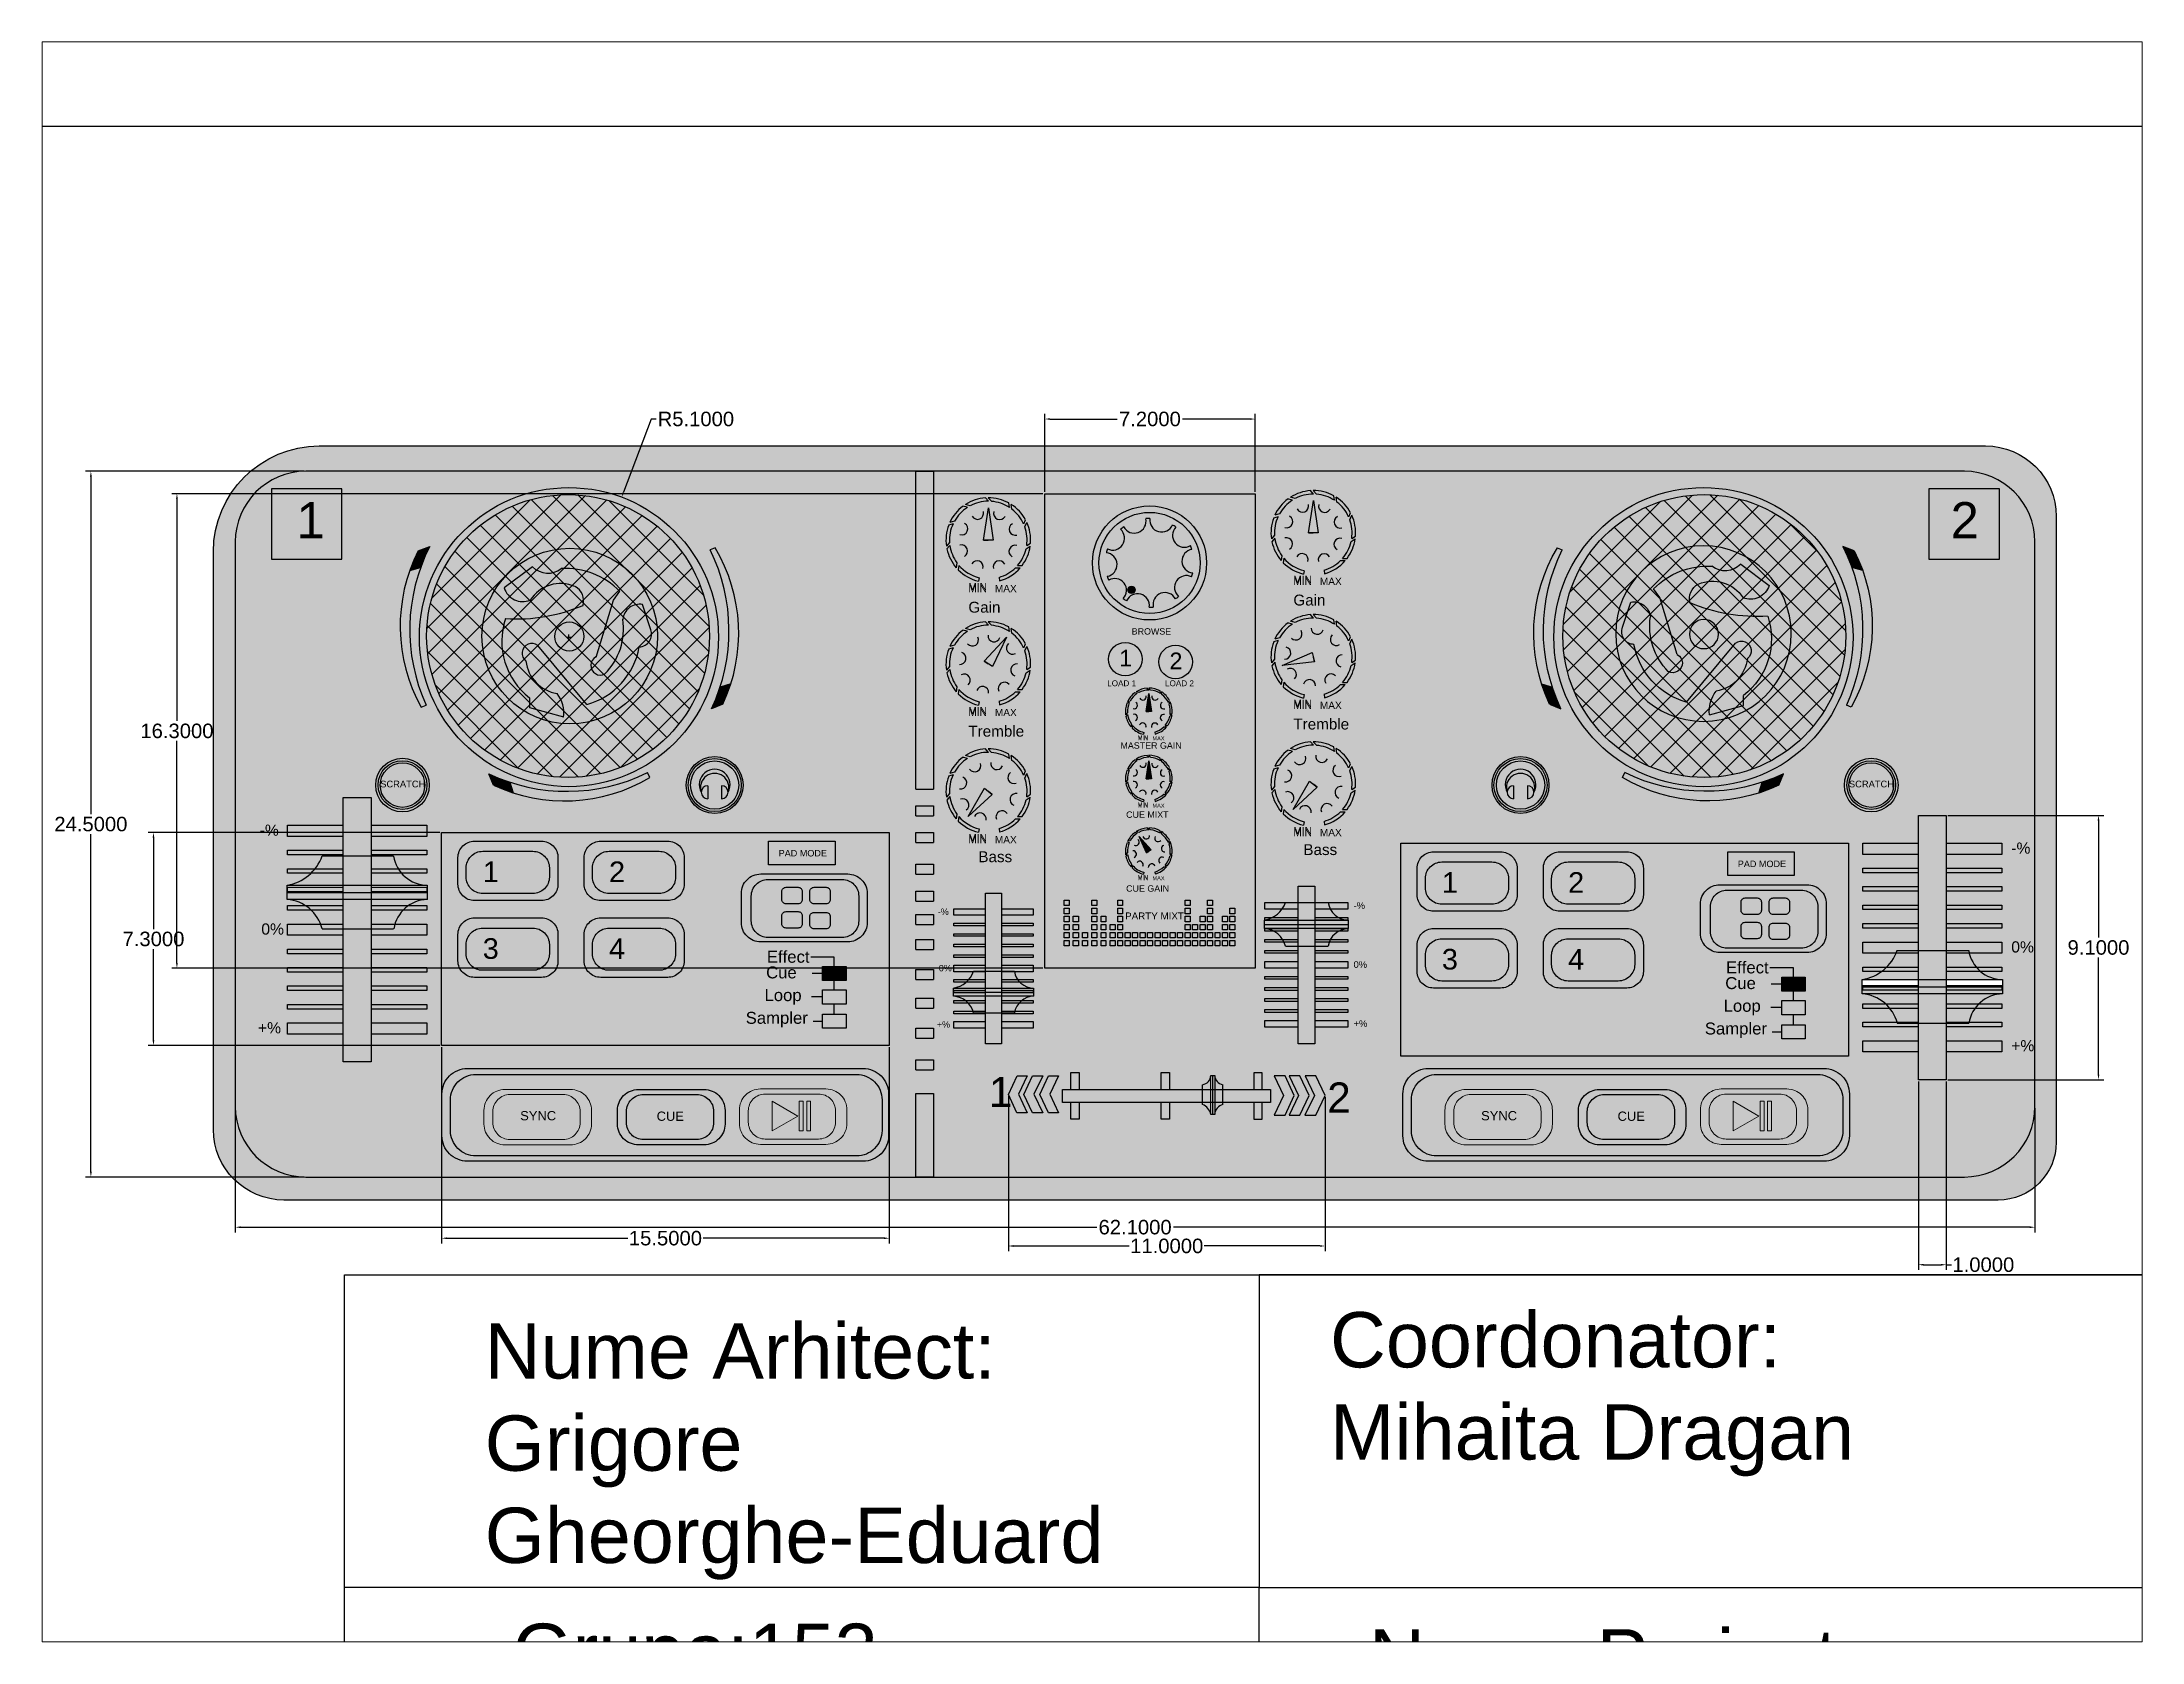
# Paper-space layout 'Layout2' of a CAD drawing. Header units: inches. Extents: x 1.05 to 9.45, y 0.8 to 7.2.
# The model-space entities are those that its viewports show. They can reach past a viewport. Long polylines and large blocks are cut down to what shows.
import ezdxf

# ---------------------------------------------------------------- set-up
doc = ezdxf.new("R2010")
doc.units = ezdxf.units.IN
doc.header["$MEASUREMENT"] = 0
doc.layers.add('1', color=7, linetype='Continuous', true_color=0x28293b)
doc.layers.add('aspectfinal', color=7, linetype='Continuous', true_color=0x40515b)
for name, color, linetype in [('3', 8, 'Continuous'), ('[', 1, 'Continuous'), (']', 7, 'Continuous'), ('a', 250, 'Continuous'), ('cartus', 6, 'Continuous'), ('casti', 1, 'Continuous'), ('contras', 40, 'Continuous'), ('contur1', 250, 'Continuous'), ('contur2', 7, 'Continuous'), ('cotare', 3, 'Continuous'), ('dasdqw', 255, 'Continuous'), ('e', 250, 'Continuous'), ('eq', 1, 'Continuous'), ('eqw', 250, 'Continuous'), ('Layer1', 8, 'Continuous'), ('Layer2', 9, 'Continuous'), ('Layer3', 1, 'Continuous'), ('scris', 1, 'Continuous'), ('t', 250, 'Continuous')]:
    doc.layers.add(name, color=color, linetype=linetype)
for name, color, linetype, lineweight in [('black', 250, 'Continuous', 15), ('contur', 250, 'Continuous', 30), ('platan', 251, 'Continuous', 30), ('play', 3, 'Continuous', 20), ('sinc', 5, 'Continuous', 20)]:
    doc.layers.add(name, color=color, linetype=linetype, lineweight=lineweight)
doc.styles.get("Standard").update_dxf_attribs({"font": 'arial.ttf'})
doc.dimstyles.get("Standard").update_dxf_attribs({"dimtxt": 0.5, "dimasz": 0.18, "dimexe": 0.18, "dimexo": 0.0625, "dimgap": 0.09, "dimtad": 0, "dimtih": 1, "dimtoh": 1, "dimdec": 4, "dimzin": 0, "dimdsep": 46, "dimtxsty": 'Standard', "dimcen": 0.09, "dimadec": 0, "dimazin": 0, "dimtfac": 1, "dimtdec": 4, "dimtofl": 0, "dimtmove": 0, "dimatfit": 3, "dimfxl": 1, "dimtolj": 1, "dimtzin": 0, "dimarcsym": 0})

psp = doc.layouts.new('Layout2')

msp = doc.modelspace()

# ---------------------------------------------------------------- texts
at = {"char_height": 0.375649, "attachment_point": 1}
for s, insert in [('Gain', (40.61342, 21.92521)), ('Gain', (29.39317, 21.67882)), ('Tremble', (29.39317, 17.3986)), ('Tremble', (40.61342, 17.64499)), ('Bass', (29.73844, 13.0635)), ('Bass', (40.9587, 13.30989))]:
    msp.add_mtext_dynamic_manual_height_columns(s, width=1.408056, gutter_width=1.87824, heights=[0.84599], dxfattribs=dict(at, insert=insert))
at = {"layer": ']', "attachment_point": 1}
for s, width, gutter_width, insert, char_height in [('BROWSE', 2.2829621, 1.09887, (35.0309, 20.76639), 0.219774), ('LOAD 1', 0.9904897, 1.00509, (34.1851, 18.96514), 0.201019), ('LOAD 2', 0.9904897, 1.00509, (36.1815, 18.96514), 0.201019), ('MASTER GAIN', 2.2829621, 1.09887, (34.64272, 16.8257), 0.2197739), ('CUE MIXT', 1.4974961, 1.09887, (34.83909, 14.43928), 0.219774), ('CUE GAIN', 1.4974961, 1.09887, (34.83909, 11.8894), 0.219774)]:
    msp.add_mtext_dynamic_manual_height_columns(s, width=width, gutter_width=gutter_width, heights=[0], dxfattribs=dict(at, insert=insert, char_height=char_height))
at = {"layer": 'cartus', "char_height": 1.9101775, "attachment_point": 1}
for s, width, insert in [('Coordonator:\\PMihaita Dragan', 27.2538146, (41.87997, -2.84452)), ('Nume Arhitect:\\PGrigore Gheorghe-Eduard', 27.2538146, (12.69552, -3.22865)), ('Grupa:153\\PDomeniu:\\PTehnologia Informatie', 37.8139757, (13.65554, -13.60021)), ('Nume Proiect:\\PConsola DJ', 27.2538146, (43.22399, -13.79227))]:
    msp.add_mtext_dynamic_manual_height_columns(s, width=width, gutter_width=9.55089, heights=[0], dxfattribs=dict(at, insert=insert))
at = {"layer": 'Layer2', "char_height": 1.25159, "attachment_point": 1}
for s, insert in [('1', (6.19969, 25.11883)), ('2', (63.30444, 25.11883))]:
    msp.add_mtext_dynamic_manual_height_columns(s, width=1.251594, gutter_width=6.25797, heights=[0], dxfattribs=dict(at, insert=insert))

# ---------------------------------------------------------------- blocks, each defined once
blk = doc.blocks.new('*U25')
h = blk.add_hatch(color=256)
h.dxf.hatch_style = 1
h.paths.add_polyline_path([(1.63, 3.61, -0.116968), (-7.2, 2.43, 0.318581), (-4.79, -6.65), (-4.84, -7.77), (-1.02, -8.98, 0.209395), (-1.67, -6.28, -0.335662), (-5.07, -2.46, -1), (-3.67, -0.75), (1.66, -7.64, 0.287138), (7.83, -1.34, 0.513426), (9.2, 0.57), (8.38, 3.47, 0.433007), (6.09, 1.86, -0.23528), (3.83, -4.25, -1), (2.89, -2.3), (5.1, 4.09), (5.84, 5.05, 0.214953), (-0.68, 7.86, -0.384002), (-3.93, 8.2), (-7.23, 5.91, 0.437495), (-4.34, 4.41, -0.368228), (0.8, 5.78, -0.354341)])
h.paths.add_polyline_path([(1.6, 0.08, -1), (-1.7, 0.2, -1)], flags=16)
at = {"layer": 'Layer1'}
h = blk.add_hatch(color=256, dxfattribs=at)
h.dxf.hatch_style = 1
h.paths.add_polyline_path([(-9.94, 0.19, 1), (9.95, 0.19, 1)])
h.paths.add_polyline_path([(5.66, 5.26), (4.95, 4.27), (2.98, -2.19, 1), (3.99, -4.11, 0.23528), (6.02, 2.08, -0.433007), (8.25, 3.77), (9.18, 0.91, -0.513426), (7.88, -1.05, -0.287138), (1.94, -7.57), (-3.63, -0.88, 1), (-4.97, -2.64, 0.335662), (-1.44, -6.33, -0.209395), (-0.69, -9.01), (-4.54, -7.94), (-4.54, -6.82, -0.318581), (-7.27, 2.17, 0.116968), (1.5, 3.66, 0.354341), (0.59, 5.8, 0.368228), (-4.49, 4.25, -0.437495), (-7.44, 5.64), (-4.22, 8.05, 0.384002), (-0.96, 7.84, -0.214953)], flags=16)
h.paths.add_polyline_path([(1.6, 0.14, -1), (-1.7, 0.14, -1)], flags=0)
h = blk.add_hatch(color=256, dxfattribs=at)
h.dxf.hatch_style = 1
h.paths.add_polyline_path([(1.6, 0.14, 1), (-1.7, 0.14, 1)])
at = {"layer": 'contur'}
for p, q in [((-4.22, 8.05), (-7.44, 5.64)), ((-4.54, -7.94), (-4.54, -6.82)), ((-0.69, -9.01), (-4.54, -7.94))]:
    blk.add_line(p, q, dxfattribs=at)
for points in [[(2.98, -2.19), (4.95, 4.27), (5.66, 5.26)], [(9.18, 0.91), (8.25, 3.77)], [(1.94, -7.57), (-3.63, -0.88)]]:
    blk.add_lwpolyline(points, dxfattribs=at)
for centre, radius in [((0, 0.19), 9.95), ((-0.05, 0.14), 1.65)]:
    blk.add_circle(centre, radius, dxfattribs=at)
for centre, radius, start, end in [((-2.47, 9.75), 2.44, 224.2387, 308.2663), ((-0.5, -0.79), 8.64, 44.4945, 93.0197), ((-5.32, 6.31), 2.22, 197.4653, 291.982), ((-1.04, 2.04), 4.1, 66.5272, 147.3877), ((-0.27, 4.17), 1.85, 344.0261, 62.0715), ((-6.04, 21.42), 19.29, 266.3351, 293.021), ((7.93, 1.88), 1.92, 80.3506, 174.0025), ((0.42, -0.4), 8.12, 161.563, 232.2466), ((-1.21, 1.03), 7.31, 315.3632, 8.3223), ((7.83, 0.4), 1.44, 272.0239, 20.7325), ((-4.3, -1.76), 1.11, 52.8221, 232.8221), ((-0.3, 0.43), 8.31, 285.6816, 349.7647), ((3.48, -3.15), 1.09, 117.8509, 297.8509), ((-0.77, -2.15), 4.23, 186.6495, 260.8692), ((-4.12, -8.53), 3.46, 352.0059, 39.3122)]:
    blk.add_arc(centre, radius, start, end, dxfattribs=at)
blk = doc.blocks.new('aspV1')
at = {"layer": 'contur'}
h = blk.add_hatch(color=1, dxfattribs=at)
h.dxf.hatch_style = 1
h.paths.add_polyline_path([(19.17, -28.93), (17.03, -30.85, -0.00787), (17.18, -32.32), (19.35, -30.74, 0.010643)])
at = {"layer": 'Layer1'}
h = blk.add_hatch(color=256, dxfattribs=at)
h.dxf.hatch_style = 1
h.paths.add_polyline_path([(0.87, 1.02), (0, 0, -0.194903), (17.03, -30.85), (19.17, -28.93, 0.215568)])
at = {"layer": 'Layer1', "true_color": 0xde0d0d}
h = blk.add_hatch(color=12, dxfattribs=at)
h.dxf.hatch_style = 1
h.paths.add_polyline_path([(19.35, -30.74), (17.18, -32.32, -0.010156), (17.31, -34.22), (19.47, -32.66, 0.011296)])
at = {"layer": 'Layer1', "true_color": 0xed1f24}
h = blk.add_hatch(color=240, dxfattribs=at)
h.dxf.hatch_style = 1
h.paths.add_polyline_path([(19.49, -34.45, 0.010515), (19.47, -32.66), (17.31, -34.22, -0.013425), (17.36, -36.74)])
at = {"layer": 'Layer1'}
for p, q in [((0.87, 1.02), (0, 0)), ((19.17, -28.93), (17.03, -30.85)), ((19.35, -30.74), (17.18, -32.32)), ((17.31, -34.22), (19.48, -32.65)), ((19.49, -34.45), (17.36, -36.74))]:
    blk.add_line(p, q, dxfattribs=at)
for centre, radius, start, end in [((-29.55, -36.44), 46.91, 359.6356, 50.9587), ((-23.11, -34.19), 42.6, 359.6523, 55.75)]:
    blk.add_arc(centre, radius, start, end, dxfattribs=at)
blk = doc.blocks.new('*U16')
h = blk.add_hatch(color=256)
h.dxf.hatch_style = 1
h.paths.add_polyline_path([(4.95, 4.27), (5.66, 5.26, 0.214953), (-0.96, 7.84, -0.384002), (-4.22, 8.05), (-7.44, 5.64, 0.437495), (-4.49, 4.25, -0.368228), (0.59, 5.8, -0.354341), (1.5, 3.66, -0.116968), (-7.27, 2.17, 0.318581), (-4.54, -6.82), (-4.54, -7.94), (-0.69, -9.01, 0.209395), (-1.44, -6.33, -0.335662), (-4.97, -2.64, -1), (-3.63, -0.88), (1.94, -7.57, 0.287138), (7.88, -1.05, 0.513426), (9.18, 0.91), (8.25, 3.77, 0.433007), (6.02, 2.08, -0.23528), (3.99, -4.11, -1), (2.98, -2.19)])
h.paths.add_polyline_path([(1.6, 0.14, -1), (-1.7, 0.14, -1)], flags=16)
at = {"layer": 'Layer1'}
h = blk.add_hatch(color=256, dxfattribs=at)
h.dxf.hatch_style = 1
h.paths.add_polyline_path([(-9.94, 0.19, 1), (9.95, 0.19, 1)])
h.paths.add_polyline_path([(5.66, 5.26), (4.95, 4.27), (2.98, -2.19, 1), (3.99, -4.11, 0.23528), (6.02, 2.08, -0.433007), (8.25, 3.77), (9.18, 0.91, -0.513426), (7.88, -1.05, -0.287138), (1.94, -7.57), (-3.63, -0.88, 1), (-4.97, -2.64, 0.335662), (-1.44, -6.33, -0.209395), (-0.69, -9.01), (-4.54, -7.94), (-4.54, -6.82, -0.318581), (-7.27, 2.17, 0.116968), (1.5, 3.66, 0.354341), (0.59, 5.8, 0.368228), (-4.49, 4.25, -0.437495), (-7.44, 5.64), (-4.22, 8.05, 0.384002), (-0.96, 7.84, -0.214953)], flags=16)
h.paths.add_polyline_path([(1.6, 0.14, -1), (-1.7, 0.14, -1)], flags=0)
h = blk.add_hatch(color=256, dxfattribs=at)
h.dxf.hatch_style = 1
h.paths.add_polyline_path([(1.6, 0.14, 1), (-1.7, 0.14, 1)])
at = {"layer": 'contur'}
for p, q in [((-4.22, 8.05), (-7.44, 5.64)), ((-4.54, -7.94), (-4.54, -6.82)), ((-0.69, -9.01), (-4.54, -7.94))]:
    blk.add_line(p, q, dxfattribs=at)
for points in [[(2.98, -2.19), (4.95, 4.27), (5.66, 5.26)], [(9.18, 0.91), (8.25, 3.77)], [(1.94, -7.57), (-3.63, -0.88)]]:
    blk.add_lwpolyline(points, dxfattribs=at)
for centre, radius in [((0, 0.19), 9.95), ((-0.05, 0.14), 1.65)]:
    blk.add_circle(centre, radius, dxfattribs=at)
for centre, radius, start, end in [((-2.47, 9.75), 2.44, 224.2387, 308.2663), ((-0.5, -0.79), 8.64, 44.4945, 93.0197), ((-5.32, 6.31), 2.22, 197.4653, 291.982), ((-1.04, 2.04), 4.1, 66.5272, 147.3877), ((-0.27, 4.17), 1.85, 344.0261, 62.0715), ((-6.04, 21.42), 19.29, 266.3351, 293.021), ((7.93, 1.88), 1.92, 80.3506, 174.0025), ((0.42, -0.4), 8.12, 161.563, 232.2466), ((-1.21, 1.03), 7.31, 315.3632, 8.3223), ((7.83, 0.4), 1.44, 272.0239, 20.7325), ((-4.3, -1.76), 1.11, 52.8221, 232.8221), ((-0.3, 0.43), 8.31, 285.6816, 349.7647), ((3.48, -3.15), 1.09, 117.8509, 297.8509), ((-0.77, -2.15), 4.23, 186.6495, 260.8692), ((-4.12, -8.53), 3.46, 352.0059, 39.3122)]:
    blk.add_arc(centre, radius, start, end, dxfattribs=at)
blk = doc.blocks.new('synccue')
at = {"layer": 'aspectfinal', "transparency": 33554687}
h = blk.add_hatch(color=256, dxfattribs=at)
h.dxf.hatch_style = 1
h.paths.add_polyline_path([(1, -0.71, 0.414214), (-2, -3.71), (-2, -7.33, 0.414214), (1, -10.33), (45.95, -10.33, 0.414214), (48.95, -7.33), (48.95, -3.71, 0.414214), (45.95, -0.71)])
h.paths.add_polyline_path([(14.65, -4.95), (14.65, -6.56, -0.414214), (12.18, -9.02), (4.43, -9.02, -0.414214), (1.96, -6.56), (1.96, -4.95, -0.414214), (4.43, -2.48), (12.18, -2.48, -0.414214)], flags=16)
h.paths.add_polyline_path([(13.31, -5.08), (13.31, -6.39, -0.414214), (11.31, -8.39), (5.01, -8.39, -0.414214), (3.01, -6.39), (3.01, -5.08, -0.414214), (5.01, -3.08), (11.31, -3.08, -0.414214)], flags=0)
h.paths.add_polyline_path([(20.19, -2.48), (27.94, -2.48, -0.414214), (30.41, -4.95), (30.41, -6.56, -0.414214), (27.94, -9.02), (20.19, -9.02, -0.414214), (17.72, -6.56), (17.72, -4.95, -0.414214)], flags=16)
h.paths.add_polyline_path([(20.77, -3.08), (27.07, -3.08, -0.414214), (29.07, -5.08), (29.07, -6.39, -0.414214), (27.07, -8.39), (20.77, -8.39, -0.414214), (18.77, -6.39), (18.77, -5.08, -0.414214)], flags=0)
h.paths.add_polyline_path([(34.58, -2.42), (42.33, -2.42, -0.414214), (44.8, -4.88), (44.8, -6.49, -0.414214), (42.33, -8.96), (34.58, -8.96, -0.414214), (32.11, -6.49), (32.11, -4.88, -0.414214)], flags=16)
h.paths.add_polyline_path([(35.16, -3.02), (41.46, -3.02, -0.414214), (43.46, -5.02), (43.46, -6.33, -0.414214), (41.46, -8.33), (35.16, -8.33, -0.414214), (33.16, -6.33), (33.16, -5.02, -0.414214)], flags=0)
h.paths.add_polyline_path([(35.99, -3.87), (39.02, -5.62), (35.99, -7.37)], flags=0)
h.paths.add_polyline_path([(39.17, -3.87), (39.63, -3.87), (39.63, -7.37), (39.17, -7.37)], flags=0)
h.paths.add_polyline_path([(40.05, -3.87), (40.51, -3.87), (40.51, -7.37), (40.05, -7.37)], flags=0)
h.paths.add_polyline_path([(5.89, -6.74), (10.68, -6.74), (10.68, -4.48), (5.89, -4.48)], flags=8)
h.paths.add_polyline_path([(21.99, -6.8), (25.77, -6.8), (25.77, -4.55), (21.99, -4.55)], flags=8)
at = {"layer": 'black'}
h = blk.add_hatch(color=256, dxfattribs=at)
h.dxf.hatch_style = 1
h.paths.add_polyline_path([(11.31, -8.39, 0.414214), (13.31, -6.39), (13.31, -5.08, 0.414214), (11.31, -3.08), (5.01, -3.08, 0.414214), (3.01, -5.08), (3.01, -6.39, 0.414214), (5.01, -8.39)])
h = blk.add_hatch(color=256, dxfattribs=at)
h.dxf.hatch_style = 1
h.paths.add_polyline_path([(20.77, -3.08, 0.414214), (18.77, -5.08), (18.77, -6.39, 0.414214), (20.77, -8.39), (27.07, -8.39, 0.414214), (29.07, -6.39), (29.07, -5.08, 0.414214), (27.07, -3.08)])
h = blk.add_hatch(color=256, dxfattribs=at)
h.dxf.hatch_style = 1
h.paths.add_polyline_path([(41.46, -8.33, 0.414214), (43.46, -6.33), (43.46, -5.02, 0.414214), (41.46, -3.02), (35.16, -3.02, 0.414214), (33.16, -5.02), (33.16, -6.33, 0.414214), (35.16, -8.33)])
at = {"layer": 'Layer3'}
h = blk.add_hatch(color=256, dxfattribs=at)
h.dxf.hatch_style = 1
h.paths.add_polyline_path([(-3, -3), (-3, -7.95, 0.414214), (0, -10.95), (46.71, -10.95, 0.414214), (49.71, -7.95), (49.71, -3, 0.414214), (46.71, 0), (0, 0, 0.414214)])
h.paths.add_polyline_path([(1, -0.71), (45.95, -0.71, -0.414214), (48.95, -3.71), (48.95, -7.33, -0.414214), (45.95, -10.33), (1, -10.33, -0.414214), (-2, -7.33), (-2, -3.71, -0.414214)], flags=16)
h.paths.add_polyline_path([(4.43, -2.48), (12.18, -2.48, -0.414214), (14.65, -4.95), (14.65, -6.56, -0.414214), (12.18, -9.02), (4.43, -9.02, -0.414214), (1.96, -6.56), (1.96, -4.95, -0.414214)], flags=0)
h.paths.add_polyline_path([(5.01, -3.08), (11.31, -3.08, -0.414214), (13.31, -5.08), (13.31, -6.39, -0.414214), (11.31, -8.39), (5.01, -8.39, -0.414214), (3.01, -6.39), (3.01, -5.08, -0.414214)], flags=0)
h.paths.add_polyline_path([(20.19, -2.48), (27.94, -2.48, -0.414214), (30.41, -4.95), (30.41, -6.56, -0.414214), (27.94, -9.02), (20.19, -9.02, -0.414214), (17.72, -6.56), (17.72, -4.95, -0.414214)], flags=0)
h.paths.add_polyline_path([(20.77, -3.08), (27.07, -3.08, -0.414214), (29.07, -5.08), (29.07, -6.39, -0.414214), (27.07, -8.39), (20.77, -8.39, -0.414214), (18.77, -6.39), (18.77, -5.08, -0.414214)], flags=0)
h.paths.add_polyline_path([(34.58, -2.42), (42.33, -2.42, -0.414214), (44.8, -4.88), (44.8, -6.49, -0.414214), (42.33, -8.96), (34.58, -8.96, -0.414214), (32.11, -6.49), (32.11, -4.88, -0.414214)], flags=0)
h.paths.add_polyline_path([(35.16, -3.02), (41.46, -3.02, -0.414214), (43.46, -5.02), (43.46, -6.33, -0.414214), (41.46, -8.33), (35.16, -8.33, -0.414214), (33.16, -6.33), (33.16, -5.02, -0.414214)], flags=0)
h.paths.add_polyline_path([(35.99, -3.87), (39.02, -5.62), (35.99, -7.37)], flags=0)
h.paths.add_polyline_path([(39.17, -3.87), (39.63, -3.87), (39.63, -7.37), (39.17, -7.37)], flags=0)
h.paths.add_polyline_path([(40.05, -3.87), (40.51, -3.87), (40.51, -7.37), (40.05, -7.37)], flags=0)
h.paths.add_polyline_path([(5.89, -6.74), (10.68, -6.74), (10.68, -4.48), (5.89, -4.48)], flags=8)
h.paths.add_polyline_path([(21.99, -6.8), (25.77, -6.8), (25.77, -4.55), (21.99, -4.55)], flags=8)
h = blk.add_hatch(color=256, dxfattribs=at)
h.dxf.hatch_style = 1
h.paths.add_polyline_path([(30.41, -4.95, 0.414214), (27.94, -2.48), (20.19, -2.48, 0.414214), (17.72, -4.95), (17.72, -6.56, 0.414214), (20.19, -9.02), (27.94, -9.02, 0.414214), (30.41, -6.56)])
h.paths.add_polyline_path([(29.07, -5.08), (29.07, -6.39, -0.414214), (27.07, -8.39), (20.77, -8.39, -0.414214), (18.77, -6.39), (18.77, -5.08, -0.414214), (20.77, -3.08), (27.07, -3.08, -0.414214)], flags=16)
at = {"layer": 'play'}
h = blk.add_hatch(color=256, dxfattribs=at)
h.dxf.hatch_style = 1
h.paths.add_polyline_path([(32.11, -4.88), (32.11, -6.49, 0.414214), (34.58, -8.96), (42.33, -8.96, 0.414214), (44.8, -6.49), (44.8, -4.88, 0.414214), (42.33, -2.42), (34.58, -2.42, 0.414214)])
h.paths.add_polyline_path([(35.16, -3.02), (41.46, -3.02, -0.414214), (43.46, -5.02), (43.46, -6.33, -0.414214), (41.46, -8.33), (35.16, -8.33, -0.414214), (33.16, -6.33), (33.16, -5.02, -0.414214)], flags=16)
h = blk.add_hatch(color=256, dxfattribs=at)
h.dxf.hatch_style = 1
h.paths.add_polyline_path([(35.99, -7.37), (39.02, -5.62), (35.99, -3.87)])
h = blk.add_hatch(color=256, dxfattribs=at)
h.dxf.hatch_style = 1
h.paths.add_polyline_path([(39.17, -7.37), (39.63, -7.37), (39.63, -3.87), (39.17, -3.87)])
h.paths.add_polyline_path([(40.05, -7.37), (40.51, -7.37), (40.51, -3.87), (40.05, -3.87)])
at = {"layer": 'sinc'}
h = blk.add_hatch(color=256, dxfattribs=at)
h.dxf.hatch_style = 1
h.paths.add_polyline_path([(1.96, -4.95), (1.96, -6.56, 0.414214), (4.43, -9.02), (12.18, -9.02, 0.414214), (14.65, -6.56), (14.65, -4.95, 0.414214), (12.18, -2.48), (4.43, -2.48, 0.414214)])
h.paths.add_polyline_path([(5.01, -3.08), (11.31, -3.08, -0.414214), (13.31, -5.08), (13.31, -6.39, -0.414214), (11.31, -8.39), (5.01, -8.39, -0.414214), (3.01, -6.39), (3.01, -5.08, -0.414214)], flags=16)
h.paths.add_polyline_path([(5.89, -6.74), (10.68, -6.74), (10.68, -4.48), (5.89, -4.48)], flags=8)
at = {"layer": 'Layer3'}
for points in [[(-3, -3, -0.414214), (0, 0), (46.71, 0, -0.414214), (49.71, -3), (49.71, -7.95, -0.414214), (46.71, -10.95), (0, -10.95, -0.414214), (-3, -7.95)], [(-2, -3.71, -0.414214), (1, -0.71), (45.95, -0.71, -0.414214), (48.95, -3.71), (48.95, -7.33, -0.414214), (45.95, -10.33), (1, -10.33, -0.414214), (-2, -7.33)], [(17.72, -4.95, -0.414214), (20.19, -2.48), (27.94, -2.48, -0.414214), (30.41, -4.95), (30.41, -6.56, -0.414214), (27.94, -9.02), (20.19, -9.02, -0.414214), (17.72, -6.56)], [(18.77, -5.08, -0.414214), (20.77, -3.08), (27.07, -3.08, -0.414214), (29.07, -5.08), (29.07, -6.39, -0.414214), (27.07, -8.39), (20.77, -8.39, -0.414214), (18.77, -6.39)]]:
    blk.add_lwpolyline(points, format="xyb", close=True, dxfattribs=at)
at = {"layer": 'play'}
for points in [[(32.11, -4.88, -0.414214), (34.58, -2.42), (42.33, -2.42, -0.414214), (44.8, -4.88), (44.8, -6.49, -0.414214), (42.33, -8.96), (34.58, -8.96, -0.414214), (32.11, -6.49)], [(33.16, -5.02, -0.414214), (35.16, -3.02), (41.46, -3.02, -0.414214), (43.46, -5.02), (43.46, -6.33, -0.414214), (41.46, -8.33), (35.16, -8.33, -0.414214), (33.16, -6.33)]]:
    blk.add_lwpolyline(points, format="xyb", close=True, dxfattribs=at)
for points in [[(39.02, -5.62), (35.99, -3.87), (35.99, -7.37)], [(39.63, -3.87), (39.17, -3.87), (39.17, -7.37), (39.63, -7.37)], [(40.51, -3.87), (40.05, -3.87), (40.05, -7.37), (40.51, -7.37)]]:
    blk.add_lwpolyline(points, close=True, dxfattribs=at)
at = {"layer": 'sinc'}
for points in [[(1.96, -4.95, -0.414214), (4.43, -2.48), (12.18, -2.48, -0.414214), (14.65, -4.95), (14.65, -6.56, -0.414214), (12.18, -9.02), (4.43, -9.02, -0.414214), (1.96, -6.56)], [(3.01, -5.08, -0.414214), (5.01, -3.08), (11.31, -3.08, -0.414214), (13.31, -5.08), (13.31, -6.39, -0.414214), (11.31, -8.39), (5.01, -8.39, -0.414214), (3.01, -6.39)]]:
    blk.add_lwpolyline(points, format="xyb", close=True, dxfattribs=at)
at = {"layer": 'Layer3', "insert": (22.34, -5.09), "char_height": 1.094, "attachment_point": 1}
blk.add_mtext_dynamic_manual_height_columns('CUE', width=3.5222, gutter_width=5.47, heights=[0], dxfattribs=at)
at = {"layer": 'sinc', "insert": (6.23, -5.03), "char_height": 1.094, "attachment_point": 1}
blk.add_mtext_dynamic_manual_height_columns('SYNC', width=3.5222, gutter_width=5.47, heights=[0], dxfattribs=at)
blk = doc.blocks.new('scaleDRP')
at = {"transparency": 33554605}
h = blk.add_hatch(color=256, dxfattribs=at)
h.dxf.hatch_style = 1
h.paths.add_polyline_path([(1.577, -0.317), (1.577, 0), (0, 0), (0, -0.317)])
h.paths.add_polyline_path([(0, -0.709), (0, -0.84), (1.577, -0.84), (1.577, -0.709)])
h.paths.add_polyline_path([(3.941, -0.317), (3.941, 0), (2.364, 0), (2.364, -0.317)])
h.paths.add_polyline_path([(3.941, -0.84), (3.941, -0.709), (2.364, -0.709), (2.364, -0.84)])
h.paths.add_polyline_path([(3.941, -5.916), (3.941, -5.599), (2.364, -5.599), (2.364, -5.916)])
h.paths.add_polyline_path([(2.364, -5.077), (2.364, -5.207), (3.941, -5.207), (3.941, -5.077)])
h.paths.add_polyline_path([(3.941, -3.118), (3.941, -2.801), (2.364, -2.801), (2.364, -3.118)])
h.paths.add_polyline_path([(1.577, -3.118), (1.577, -2.801), (0, -2.801), (0, -3.118)])
h.paths.add_polyline_path([(0, -2.276), (0, -2.407), (1.577, -2.407), (1.577, -2.276)])
h.paths.add_polyline_path([(3.941, -2.407), (3.941, -2.276), (2.364, -2.276), (2.364, -2.407)])
h.paths.add_polyline_path([(3.941, -1.884), (3.941, -1.754), (2.364, -1.754), (2.364, -1.884)])
h.paths.add_polyline_path([(1.577, -1.884), (1.577, -1.754), (0, -1.754), (0, -1.884)])
h.paths.add_polyline_path([(1.577, -1.362), (1.577, -1.231), (0, -1.231), (0, -1.362)])
h.paths.add_polyline_path([(2.364, -1.231), (2.364, -1.362), (3.941, -1.362), (3.941, -1.231)])
h.paths.add_polyline_path([(1.577, -5.916), (1.577, -5.599), (0, -5.599), (0, -5.916)])
h.paths.add_polyline_path([(0, -5.077), (0, -5.207), (1.577, -5.207), (1.577, -5.077)])
h.paths.add_polyline_path([(0, -4.554), (0, -4.685), (1.577, -4.685), (1.577, -4.554)])
h.paths.add_polyline_path([(2.364, -4.554), (2.364, -4.685), (3.941, -4.685), (3.941, -4.554)])
h.paths.add_polyline_path([(2.364, -4.032), (2.364, -4.163), (3.941, -4.163), (3.941, -4.032)])
h.paths.add_polyline_path([(0, -4.032), (0, -4.163), (1.577, -4.163), (1.577, -4.032)])
h.paths.add_polyline_path([(2.364, -3.51), (2.364, -3.64), (3.941, -3.64), (3.941, -3.51)])
h.paths.add_polyline_path([(0, -3.51), (0, -3.64), (1.577, -3.64), (1.577, -3.51)])
at = {"layer": 'contur', "transparency": 33554605}
h = blk.add_hatch(color=256, dxfattribs=at)
h.dxf.hatch_style = 1
h.paths.add_polyline_path([(2.364, 0.787), (1.577, 0.787), (1.577, -6.704), (2.364, -6.704)])
for points in [[(1.577, -0.317), (0, -0.317), (0, 0), (1.577, 0)], [(2.364, 0), (3.941, 0), (3.941, -0.317), (2.364, -0.317)], [(1.577, -0.84), (0, -0.84), (0, -0.709), (1.577, -0.709)], [(2.364, -0.709), (3.941, -0.709), (3.941, -0.84), (2.364, -0.84)], [(1.577, -1.362), (0, -1.362), (0, -1.231), (1.577, -1.231)], [(1.577, -1.884), (0, -1.884), (0, -1.754), (1.577, -1.754)], [(2.364, -1.231), (3.941, -1.231), (3.941, -1.362), (2.364, -1.362)], [(2.364, -1.754), (3.941, -1.754), (3.941, -1.884), (2.364, -1.884)], [(1.577, -2.407), (0, -2.407), (0, -2.276), (1.577, -2.276)], [(2.364, -2.276), (3.941, -2.276), (3.941, -2.407), (2.364, -2.407)], [(1.577, -3.118), (0, -3.118), (0, -2.801), (1.577, -2.801)], [(2.364, -2.801), (3.941, -2.801), (3.941, -3.118), (2.364, -3.118)], [(1.577, -3.64), (0, -3.64), (0, -3.51), (1.577, -3.51)], [(2.364, -3.51), (3.941, -3.51), (3.941, -3.64), (2.364, -3.64)], [(1.577, -4.163), (0, -4.163), (0, -4.032), (1.577, -4.032)], [(2.364, -4.032), (3.941, -4.032), (3.941, -4.163), (2.364, -4.163)], [(1.577, -4.685), (0, -4.685), (0, -4.554), (1.577, -4.554)], [(2.364, -4.554), (3.941, -4.554), (3.941, -4.685), (2.364, -4.685)], [(1.577, -5.207), (0, -5.207), (0, -5.077), (1.577, -5.077)], [(2.364, -5.077), (3.941, -5.077), (3.941, -5.207), (2.364, -5.207)], [(1.577, -5.916), (0, -5.916), (0, -5.599), (1.577, -5.599)], [(2.364, -5.599), (3.941, -5.599), (3.941, -5.916), (2.364, -5.916)]]:
    blk.add_lwpolyline(points)
at = {"layer": 'contur1'}
blk.add_lwpolyline([(1.577, 0.787), (2.364, 0.787), (2.364, -6.704), (1.577, -6.704)], close=True, dxfattribs=at)
at = {"char_height": 0.3176, "attachment_point": 1}
for s, insert in [('-%', (4.209, 0.02)), ('0%', (4.209, -2.781)), ('+%', (4.209, -5.58))]:
    blk.add_mtext_dynamic_manual_height_columns(s, width=0.3176, gutter_width=1.588, heights=[0], dxfattribs=dict(at, insert=insert))
blk = doc.blocks.new('button')
at = {"layer": 'Layer1', "true_color": 0x000000}
h = blk.add_hatch(color=18, dxfattribs=at)
h.dxf.hatch_style = 1
h.paths.add_polyline_path([(7.4, -2.56), (7.4, -2.06), (-2.47, -2.06), (-2.47, -2.56)], flags=17)
h.paths.add_polyline_path([(7.4, -3.06), (7.4, -2.06), (-2.47, -2.06), (-2.47, -3.06)])
at = {"layer": 'Layer2'}
h = blk.add_hatch(color=256, dxfattribs=at)
h.dxf.hatch_style = 1
h.paths.add_polyline_path([(0, 0, -0.272512), (-2.47, -2.06), (7.4, -2.06, -0.366005), (5.03, 0)])
h.paths.add_polyline_path([(5.03, -5.12, -0.358813), (7.4, -3.06), (-2.47, -3.06, -0.318843), (0, -5.12)])
for p, q in [((-2.47, -2.56), (-2.47, -2.06)), ((-2.47, -2.56), (7.4, -2.56)), ((7.4, -2.56), (7.4, -3.06))]:
    blk.add_line(p, q)
for p, q in [((0, 0), (5.03, 0)), ((0, -5.12), (5.03, -5.12))]:
    blk.add_line(p, q, dxfattribs=at)
blk.add_lwpolyline([(-2.47, -2.06), (7.4, -2.06), (7.4, -3.06), (-2.47, -3.06)], close=True, dxfattribs=at)
for centre, radius, start, end in [((-2.98, 1.07), 3.17, 279.3618, 340.3365), ((7.43, 0.37), 2.43, 188.836, 269.2475), ((-2.68, -5.83), 2.78, 14.7818, 85.5199), ((7.47, -5.53), 2.47, 91.481, 170.4355)]:
    blk.add_arc(centre, radius, start, end, dxfattribs=at)
blk = doc.blocks.new('*U13')
blk.add_blockref('scaleDRP', (0, 0))
at = {"xscale": 0.4028245937716, "yscale": 0.4028245937716, "zscale": 0.4028245937716}
blk.add_blockref('button', (0.977, -3.037), dxfattribs=at)
blk = doc.blocks.new('scaleSTG')
at = {"transparency": 33554605}
h = blk.add_hatch(color=256, dxfattribs=at)
h.dxf.hatch_style = 1
h.paths.add_polyline_path([(1.577, -0.317), (1.577, 0), (0, 0), (0, -0.317)])
h.paths.add_polyline_path([(0, -0.709), (0, -0.84), (1.577, -0.84), (1.577, -0.709)])
h.paths.add_polyline_path([(3.941, -0.317), (3.941, 0), (2.364, 0), (2.364, -0.317)])
h.paths.add_polyline_path([(3.941, -0.84), (3.941, -0.709), (2.364, -0.709), (2.364, -0.84)])
h.paths.add_polyline_path([(3.941, -5.916), (3.941, -5.599), (2.364, -5.599), (2.364, -5.916)])
h.paths.add_polyline_path([(2.364, -5.077), (2.364, -5.207), (3.941, -5.207), (3.941, -5.077)])
h.paths.add_polyline_path([(3.941, -3.118), (3.941, -2.801), (2.364, -2.801), (2.364, -3.118)])
h.paths.add_polyline_path([(1.577, -3.118), (1.577, -2.801), (0, -2.801), (0, -3.118)])
h.paths.add_polyline_path([(0, -2.276), (0, -2.407), (1.577, -2.407), (1.577, -2.276)])
h.paths.add_polyline_path([(3.941, -2.407), (3.941, -2.276), (2.364, -2.276), (2.364, -2.407)])
h.paths.add_polyline_path([(3.941, -1.884), (3.941, -1.754), (2.364, -1.754), (2.364, -1.884)])
h.paths.add_polyline_path([(1.577, -1.884), (1.577, -1.754), (0, -1.754), (0, -1.884)])
h.paths.add_polyline_path([(1.577, -1.362), (1.577, -1.231), (0, -1.231), (0, -1.362)])
h.paths.add_polyline_path([(2.364, -1.231), (2.364, -1.362), (3.941, -1.362), (3.941, -1.231)])
h.paths.add_polyline_path([(1.577, -5.916), (1.577, -5.599), (0, -5.599), (0, -5.916)])
h.paths.add_polyline_path([(0, -5.077), (0, -5.207), (1.577, -5.207), (1.577, -5.077)])
h.paths.add_polyline_path([(0, -4.554), (0, -4.685), (1.577, -4.685), (1.577, -4.554)])
h.paths.add_polyline_path([(2.364, -4.554), (2.364, -4.685), (3.941, -4.685), (3.941, -4.554)])
h.paths.add_polyline_path([(2.364, -4.032), (2.364, -4.163), (3.941, -4.163), (3.941, -4.032)])
h.paths.add_polyline_path([(0, -4.032), (0, -4.163), (1.577, -4.163), (1.577, -4.032)])
h.paths.add_polyline_path([(2.364, -3.51), (2.364, -3.64), (3.941, -3.64), (3.941, -3.51)])
h.paths.add_polyline_path([(0, -3.51), (0, -3.64), (1.577, -3.64), (1.577, -3.51)])
at = {"layer": 'contur', "transparency": 33554605}
h = blk.add_hatch(color=256, dxfattribs=at)
h.dxf.hatch_style = 1
h.paths.add_polyline_path([(2.364, 0.787), (1.577, 0.787), (1.577, -6.704), (2.364, -6.704)])
for points in [[(1.577, -0.317), (0, -0.317), (0, 0), (1.577, 0)], [(2.364, 0), (3.941, 0), (3.941, -0.317), (2.364, -0.317)], [(1.577, -0.84), (0, -0.84), (0, -0.709), (1.577, -0.709)], [(2.364, -0.709), (3.941, -0.709), (3.941, -0.84), (2.364, -0.84)], [(1.577, -1.362), (0, -1.362), (0, -1.231), (1.577, -1.231)], [(1.577, -1.884), (0, -1.884), (0, -1.754), (1.577, -1.754)], [(2.364, -1.231), (3.941, -1.231), (3.941, -1.362), (2.364, -1.362)], [(2.364, -1.754), (3.941, -1.754), (3.941, -1.884), (2.364, -1.884)], [(1.577, -2.407), (0, -2.407), (0, -2.276), (1.577, -2.276)], [(2.364, -2.276), (3.941, -2.276), (3.941, -2.407), (2.364, -2.407)], [(1.577, -3.118), (0, -3.118), (0, -2.801), (1.577, -2.801)], [(2.364, -2.801), (3.941, -2.801), (3.941, -3.118), (2.364, -3.118)], [(1.577, -3.64), (0, -3.64), (0, -3.51), (1.577, -3.51)], [(2.364, -3.51), (3.941, -3.51), (3.941, -3.64), (2.364, -3.64)], [(1.577, -4.163), (0, -4.163), (0, -4.032), (1.577, -4.032)], [(2.364, -4.032), (3.941, -4.032), (3.941, -4.163), (2.364, -4.163)], [(1.577, -4.685), (0, -4.685), (0, -4.554), (1.577, -4.554)], [(2.364, -4.554), (3.941, -4.554), (3.941, -4.685), (2.364, -4.685)], [(1.577, -5.207), (0, -5.207), (0, -5.077), (1.577, -5.077)], [(2.364, -5.077), (3.941, -5.077), (3.941, -5.207), (2.364, -5.207)], [(1.577, -5.916), (0, -5.916), (0, -5.599), (1.577, -5.599)], [(2.364, -5.599), (3.941, -5.599), (3.941, -5.916), (2.364, -5.916)]]:
    blk.add_lwpolyline(points)
at = {"layer": 'contur1'}
blk.add_lwpolyline([(1.577, 0.787), (2.364, 0.787), (2.364, -6.704), (1.577, -6.704)], close=True, dxfattribs=at)
at = {"char_height": 0.3176, "attachment_point": 1}
for s, insert in [('-%', (-0.793, 0.02)), ('0%', (-0.746, -2.781)), ('+%', (-0.841, -5.58))]:
    blk.add_mtext_dynamic_manual_height_columns(s, width=0.3176, gutter_width=1.588, heights=[0], dxfattribs=dict(at, insert=insert))
blk = doc.blocks.new('*U74')
blk.add_blockref('scaleSTG', (0, 0))
at = {"xscale": 0.4028245937716, "yscale": 0.4028245937716, "zscale": 0.4028245937716}
blk.add_blockref('button', (0.977, -0.87), dxfattribs=at)
blk = doc.blocks.new('daw')
at = {"layer": '3'}
h = blk.add_hatch(color=256, dxfattribs=at)
h.dxf.hatch_style = 1
h.paths.add_polyline_path([(-1.225, -4.861), (-1.225, -4.461), (-1.891, -4.461), (-1.891, -4.861)])
h.paths.add_polyline_path([(-1.225, -5.549), (-1.225, -5.15), (-1.891, -5.15), (-1.891, -5.549)])
at = {"layer": 'aspectfinal', "transparency": 33554687}
h = blk.add_hatch(color=256, dxfattribs=at)
h.dxf.hatch_style = 1
h.paths.add_polyline_path([(0, -6.037), (0, 0), (-12.688, 0), (-12.688, -6.037)])
h.paths.add_polyline_path([(-6.28, -4.106), (-8.177, -4.106, -0.414214), (-8.646, -3.638), (-8.646, -2.887, -0.414214), (-8.177, -2.419), (-6.28, -2.419, -0.414214), (-5.812, -2.887), (-5.812, -3.638, -0.414214)], flags=16)
h.paths.add_polyline_path([(-6.524, -3.906), (-7.943, -3.906, -0.414214), (-8.411, -3.438), (-8.411, -3.176, -0.414214), (-7.943, -2.708), (-6.524, -2.708, -0.414214), (-6.056, -3.176), (-6.056, -3.438, -0.414214)], flags=0)
h.paths.add_polyline_path([(-4.193, -2.552), (-4.193, -1.725, -0.414214), (-3.644, -1.176), (-1.175, -1.176, -0.414214), (-0.627, -1.725), (-0.627, -2.552, -0.414214), (-1.175, -3.1), (-3.644, -3.1, -0.414214)], flags=16)
h.paths.add_polyline_path([(-3.911, -2.506), (-3.911, -1.8, -0.414214), (-3.442, -1.332), (-1.335, -1.332, -0.414214), (-0.866, -1.8), (-0.866, -2.506, -0.414214), (-1.335, -2.974), (-3.442, -2.974, -0.414214)], flags=0)
h.paths.add_polyline_path([(-3.044, -2.591), (-3.044, -2.359, -0.414214), (-2.927, -2.242), (-2.583, -2.242, -0.414214), (-2.466, -2.359), (-2.466, -2.591, -0.414214), (-2.583, -2.708), (-2.927, -2.708, -0.414214)], flags=0)
h.paths.add_polyline_path([(-6.28, -1.931), (-8.177, -1.931, -0.414214), (-8.646, -1.462), (-8.646, -0.712, -0.414214), (-8.177, -0.244), (-6.28, -0.244, -0.414214), (-5.812, -0.712), (-5.812, -1.462, -0.414214)], flags=16)
h.paths.add_polyline_path([(-3.044, -1.902), (-3.044, -1.671, -0.414214), (-2.927, -1.553), (-2.583, -1.553, -0.414214), (-2.466, -1.671), (-2.466, -1.902, -0.414214), (-2.583, -2.02), (-2.927, -2.02, -0.414214)], flags=0)
h.paths.add_polyline_path([(-2.25, -2.613), (-2.25, -2.381, -0.414214), (-2.133, -2.264), (-1.789, -2.264, -0.414214), (-1.672, -2.381), (-1.672, -2.613, -0.414214), (-1.789, -2.73), (-2.133, -2.73, -0.414214)], flags=0)
h.paths.add_polyline_path([(-6.524, -1.731), (-7.943, -1.731, -0.414214), (-8.411, -1.263), (-8.411, -1.001, -0.414214), (-7.943, -0.532), (-6.524, -0.532, -0.414214), (-6.056, -1.001), (-6.056, -1.263, -0.414214)], flags=0)
h.paths.add_polyline_path([(-2.25, -1.902), (-2.25, -1.671, -0.414214), (-2.133, -1.553), (-1.789, -1.553, -0.414214), (-1.672, -1.671), (-1.672, -1.902, -0.414214), (-1.789, -2.02), (-2.133, -2.02, -0.414214)], flags=0)
h.paths.add_polyline_path([(-3.422, -0.914), (-3.422, -0.244), (-1.533, -0.244), (-1.533, -0.914)], flags=16)
h.paths.add_polyline_path([(-9.858, -4.106), (-11.755, -4.106, -0.414214), (-12.223, -3.638), (-12.223, -2.887, -0.414214), (-11.755, -2.419), (-9.858, -2.419, -0.414214), (-9.389, -2.887), (-9.389, -3.638, -0.414214)], flags=16)
h.paths.add_polyline_path([(-10.102, -3.906), (-11.521, -3.906, -0.414214), (-11.989, -3.438), (-11.989, -3.176, -0.414214), (-11.521, -2.708), (-10.102, -2.708, -0.414214), (-9.634, -3.176), (-9.634, -3.438, -0.414214)], flags=0)
h.paths.add_polyline_path([(-9.858, -1.931), (-11.755, -1.931, -0.414214), (-12.223, -1.462), (-12.223, -0.712, -0.414214), (-11.755, -0.244), (-9.858, -0.244, -0.414214), (-9.389, -0.712), (-9.389, -1.462, -0.414214)], flags=16)
h.paths.add_polyline_path([(-10.102, -1.731), (-11.521, -1.731, -0.414214), (-11.989, -1.263), (-11.989, -1.001, -0.414214), (-11.521, -0.532), (-10.102, -0.532, -0.414214), (-9.634, -1.001), (-9.634, -1.263, -0.414214)], flags=0)
h.paths.add_polyline_path([(-8.1, -3.9), (-7.353, -3.9), (-7.353, -2.695), (-8.1, -2.695)], flags=8)
h.paths.add_polyline_path([(-11.701, -3.903), (-10.954, -3.903), (-10.954, -2.698), (-11.701, -2.698)], flags=8)
h.paths.add_polyline_path([(-8.113, -1.727), (-7.367, -1.727), (-7.367, -0.522), (-8.113, -0.522)], flags=8)
h.paths.add_polyline_path([(-11.756, -1.727), (-11.009, -1.727), (-11.009, -0.522), (-11.756, -0.522)], flags=8)
h.paths.add_polyline_path([(-3.2, -0.782), (-1.74, -0.782), (-1.74, -0.404), (-3.2, -0.404)], flags=8)
at = {"layer": 'contras'}
h = blk.add_hatch(color=256, dxfattribs=at)
h.dxf.hatch_style = 1
h.paths.add_polyline_path([(-11.755, -0.244, 0.414214), (-12.223, -0.712), (-12.223, -1.462, 0.414214), (-11.755, -1.931), (-9.858, -1.931, 0.414214), (-9.389, -1.462), (-9.389, -0.712, 0.414214), (-9.858, -0.244)])
h.paths.add_polyline_path([(-10.102, -0.532, -0.414214), (-9.634, -1.001), (-9.634, -1.263, -0.414214), (-10.102, -1.731), (-11.521, -1.731, -0.414214), (-11.989, -1.263), (-11.989, -1.001, -0.414214), (-11.521, -0.532)], flags=16)
h = blk.add_hatch(color=256, dxfattribs=at)
h.dxf.hatch_style = 1
h.paths.add_polyline_path([(-8.177, -0.244, 0.414214), (-8.646, -0.712), (-8.646, -1.462, 0.414214), (-8.177, -1.931), (-6.28, -1.931, 0.414214), (-5.812, -1.462), (-5.812, -0.712, 0.414214), (-6.28, -0.244)])
h.paths.add_polyline_path([(-6.524, -0.532, -0.414214), (-6.056, -1.001), (-6.056, -1.263, -0.414214), (-6.524, -1.731), (-7.943, -1.731, -0.414214), (-8.411, -1.263), (-8.411, -1.001, -0.414214), (-7.943, -0.532)], flags=16)
h = blk.add_hatch(color=256, dxfattribs=at)
h.dxf.hatch_style = 1
h.paths.add_polyline_path([(-0.627, -1.725, 0.414214), (-1.175, -1.176), (-3.644, -1.176, 0.414214), (-4.193, -1.725), (-4.193, -2.552, 0.414214), (-3.644, -3.1), (-1.175, -3.1, 0.414214), (-0.627, -2.552)])
h.paths.add_polyline_path([(-0.866, -2.506, -0.414214), (-1.335, -2.974), (-3.442, -2.974, -0.414214), (-3.911, -2.506), (-3.911, -1.8, -0.414214), (-3.442, -1.332), (-1.335, -1.332, -0.414214), (-0.866, -1.8)], flags=16)
h.paths.add_polyline_path([(-1.672, -1.902, -0.414214), (-1.789, -2.02), (-2.133, -2.02, -0.414214), (-2.25, -1.902), (-2.25, -1.671, -0.414214), (-2.133, -1.553), (-1.789, -1.553, -0.414214), (-1.672, -1.671)], flags=0)
h.paths.add_polyline_path([(-1.672, -2.381), (-1.672, -2.613, -0.414214), (-1.789, -2.73), (-2.133, -2.73, -0.414214), (-2.25, -2.613), (-2.25, -2.381, -0.414214), (-2.133, -2.264), (-1.789, -2.264, -0.414214)], flags=0)
h.paths.add_polyline_path([(-2.466, -1.902, -0.414214), (-2.583, -2.02), (-2.927, -2.02, -0.414214), (-3.044, -1.902), (-3.044, -1.671, -0.414214), (-2.927, -1.553), (-2.583, -1.553, -0.414214), (-2.466, -1.671)], flags=0)
h.paths.add_polyline_path([(-2.466, -2.359), (-2.466, -2.591, -0.414214), (-2.583, -2.708), (-2.927, -2.708, -0.414214), (-3.044, -2.591), (-3.044, -2.359, -0.414214), (-2.927, -2.242), (-2.583, -2.242, -0.414214)], flags=0)
h = blk.add_hatch(color=256, dxfattribs=at)
h.dxf.hatch_style = 1
h.paths.add_polyline_path([(-2.583, -2.02, 0.414214), (-2.466, -1.902), (-2.466, -1.671, 0.414214), (-2.583, -1.553), (-2.927, -1.553, 0.414214), (-3.044, -1.671), (-3.044, -1.902, 0.414214), (-2.927, -2.02)])
h.paths.add_polyline_path([(-2.133, -1.553, 0.414214), (-2.25, -1.671), (-2.25, -1.902, 0.414214), (-2.133, -2.02), (-1.789, -2.02, 0.414214), (-1.672, -1.902), (-1.672, -1.671, 0.414214), (-1.789, -1.553)])
h.paths.add_polyline_path([(-1.789, -2.73, 0.414214), (-1.672, -2.613), (-1.672, -2.381, 0.414214), (-1.789, -2.264), (-2.133, -2.264, 0.414214), (-2.25, -2.381), (-2.25, -2.613, 0.414214), (-2.133, -2.73)])
h.paths.add_polyline_path([(-3.044, -2.591, 0.414214), (-2.927, -2.708), (-2.583, -2.708, 0.414214), (-2.466, -2.591), (-2.466, -2.359, 0.414214), (-2.583, -2.242), (-2.927, -2.242, 0.414214), (-3.044, -2.359)])
h = blk.add_hatch(color=256, dxfattribs=at)
h.dxf.hatch_style = 1
h.paths.add_polyline_path([(-11.755, -2.419, 0.414214), (-12.223, -2.887), (-12.223, -3.638, 0.414214), (-11.755, -4.106), (-9.858, -4.106, 0.414214), (-9.389, -3.638), (-9.389, -2.887, 0.414214), (-9.858, -2.419)])
h.paths.add_polyline_path([(-10.102, -2.708, -0.414214), (-9.634, -3.176), (-9.634, -3.438, -0.414214), (-10.102, -3.906), (-11.521, -3.906, -0.414214), (-11.989, -3.438), (-11.989, -3.176, -0.414214), (-11.521, -2.708)], flags=16)
h = blk.add_hatch(color=256, dxfattribs=at)
h.dxf.hatch_style = 1
h.paths.add_polyline_path([(-8.177, -2.419, 0.414214), (-8.646, -2.887), (-8.646, -3.638, 0.414214), (-8.177, -4.106), (-6.28, -4.106, 0.414214), (-5.812, -3.638), (-5.812, -2.887, 0.414214), (-6.28, -2.419)])
h.paths.add_polyline_path([(-6.524, -2.708, -0.414214), (-6.056, -3.176), (-6.056, -3.438, -0.414214), (-6.524, -3.906), (-7.943, -3.906, -0.414214), (-8.411, -3.438), (-8.411, -3.176, -0.414214), (-7.943, -2.708)], flags=16)
h = blk.add_hatch(color=256, dxfattribs=at)
h.dxf.hatch_style = 1
h.paths.add_polyline_path([(-1.891, -3.796), (-1.891, -4.195), (-1.225, -4.195), (-1.225, -3.796)])
at = {"layer": 'contur1'}
h = blk.add_hatch(color=256, dxfattribs=at)
h.dxf.hatch_style = 1
h.paths.add_polyline_path([(-11.521, -0.532, 0.414214), (-11.989, -1.001), (-11.989, -1.263, 0.414214), (-11.521, -1.731), (-10.102, -1.731, 0.414214), (-9.634, -1.263), (-9.634, -1.001, 0.414214), (-10.102, -0.532)])
h = blk.add_hatch(color=256, dxfattribs=at)
h.dxf.hatch_style = 1
h.paths.add_polyline_path([(-7.943, -0.532, 0.414214), (-8.411, -1.001), (-8.411, -1.263, 0.414214), (-7.943, -1.731), (-6.524, -1.731, 0.414214), (-6.056, -1.263), (-6.056, -1.001, 0.414214), (-6.524, -0.532)])
h = blk.add_hatch(color=256, dxfattribs=at)
h.dxf.hatch_style = 1
h.paths.add_polyline_path([(-0.866, -1.8, 0.414214), (-1.335, -1.332), (-3.442, -1.332, 0.414214), (-3.911, -1.8), (-3.911, -2.506, 0.414214), (-3.442, -2.974), (-1.335, -2.974, 0.414214), (-0.866, -2.506)])
h.paths.add_polyline_path([(-1.672, -1.902, -0.414214), (-1.789, -2.02), (-2.133, -2.02, -0.414214), (-2.25, -1.902), (-2.25, -1.671, -0.414214), (-2.133, -1.553), (-1.789, -1.553, -0.414214), (-1.672, -1.671)], flags=16)
h.paths.add_polyline_path([(-1.672, -2.381), (-1.672, -2.613, -0.414214), (-1.789, -2.73), (-2.133, -2.73, -0.414214), (-2.25, -2.613), (-2.25, -2.381, -0.414214), (-2.133, -2.264), (-1.789, -2.264, -0.414214)], flags=16)
h.paths.add_polyline_path([(-2.466, -1.902, -0.414214), (-2.583, -2.02), (-2.927, -2.02, -0.414214), (-3.044, -1.902), (-3.044, -1.671, -0.414214), (-2.927, -1.553), (-2.583, -1.553, -0.414214), (-2.466, -1.671)], flags=16)
h.paths.add_polyline_path([(-2.466, -2.359), (-2.466, -2.591, -0.414214), (-2.583, -2.708), (-2.927, -2.708, -0.414214), (-3.044, -2.591), (-3.044, -2.359, -0.414214), (-2.927, -2.242), (-2.583, -2.242, -0.414214)], flags=16)
h = blk.add_hatch(color=256, dxfattribs=at)
h.dxf.hatch_style = 1
h.paths.add_polyline_path([(-11.521, -2.708, 0.414214), (-11.989, -3.176), (-11.989, -3.438, 0.414214), (-11.521, -3.906), (-10.102, -3.906, 0.414214), (-9.634, -3.438), (-9.634, -3.176, 0.414214), (-10.102, -2.708)])
h = blk.add_hatch(color=256, dxfattribs=at)
h.dxf.hatch_style = 1
h.paths.add_polyline_path([(-7.943, -2.708, 0.414214), (-8.411, -3.176), (-8.411, -3.438, 0.414214), (-7.943, -3.906), (-6.524, -3.906, 0.414214), (-6.056, -3.438), (-6.056, -3.176, 0.414214), (-6.524, -2.708)])
at = {"layer": 'contur2'}
h = blk.add_hatch(color=256, dxfattribs=at)
h.dxf.hatch_style = 1
h.paths.add_polyline_path([(-1.533, -0.914), (-1.533, -0.244), (-3.422, -0.244), (-3.422, -0.914)])
blk.add_lwpolyline([(-12.688, 0), (0, 0), (0, -6.037), (-12.688, -6.037)], close=True)
at = {"layer": '3'}
for p, q in [((-1.558, -3.529), (-2.225, -3.529)), ((-1.558, -3.796), (-1.558, -3.529)), ((-1.891, -3.995), (-2.19, -3.995)), ((-1.891, -4.661), (-2.202, -4.661)), ((-1.558, -4.461), (-1.558, -4.195)), ((-2.158, -5.349), (-1.891, -5.349)), ((-1.558, -5.15), (-1.558, -4.861))]:
    blk.add_line(p, q, dxfattribs=at)
for points in [[(-1.891, -4.461), (-1.225, -4.461), (-1.225, -4.861), (-1.891, -4.861)], [(-1.891, -5.15), (-1.225, -5.15), (-1.225, -5.549), (-1.891, -5.549)]]:
    blk.add_lwpolyline(points, close=True, dxfattribs=at)
at = {"layer": 'contras'}
for points in [[(-11.755, -0.244), (-9.858, -0.244, -0.414214), (-9.389, -0.712), (-9.389, -1.462, -0.414214), (-9.858, -1.931), (-11.755, -1.931, -0.414214), (-12.223, -1.462), (-12.223, -0.712, -0.414214)], [(-11.521, -0.532), (-10.102, -0.532, -0.414214), (-9.634, -1.001), (-9.634, -1.263, -0.414214), (-10.102, -1.731), (-11.521, -1.731, -0.414214), (-11.989, -1.263), (-11.989, -1.001, -0.414214)], [(-8.177, -0.244), (-6.28, -0.244, -0.414214), (-5.812, -0.712), (-5.812, -1.462, -0.414214), (-6.28, -1.931), (-8.177, -1.931, -0.414214), (-8.646, -1.462), (-8.646, -0.712, -0.414214)], [(-7.943, -0.532), (-6.524, -0.532, -0.414214), (-6.056, -1.001), (-6.056, -1.263, -0.414214), (-6.524, -1.731), (-7.943, -1.731, -0.414214), (-8.411, -1.263), (-8.411, -1.001, -0.414214)], [(-3.644, -1.176), (-1.175, -1.176, -0.414214), (-0.627, -1.725), (-0.627, -2.552, -0.414214), (-1.175, -3.1), (-3.644, -3.1, -0.414214), (-4.193, -2.552), (-4.193, -1.725, -0.414214)], [(-3.442, -1.332), (-1.335, -1.332, -0.414214), (-0.866, -1.8), (-0.866, -2.506, -0.414214), (-1.335, -2.974), (-3.442, -2.974, -0.414214), (-3.911, -2.506), (-3.911, -1.8, -0.414214)], [(-2.927, -1.553), (-2.583, -1.553, -0.414214), (-2.466, -1.671), (-2.466, -1.902, -0.414214), (-2.583, -2.02), (-2.927, -2.02, -0.414214), (-3.044, -1.902), (-3.044, -1.671, -0.414214)], [(-2.133, -1.553), (-1.789, -1.553, -0.414214), (-1.672, -1.671), (-1.672, -1.902, -0.414214), (-1.789, -2.02), (-2.133, -2.02, -0.414214), (-2.25, -1.902), (-2.25, -1.671, -0.414214)], [(-2.927, -2.242), (-2.583, -2.242, -0.414214), (-2.466, -2.359), (-2.466, -2.591, -0.414214), (-2.583, -2.708), (-2.927, -2.708, -0.414214), (-3.044, -2.591), (-3.044, -2.359, -0.414214)], [(-2.133, -2.264), (-1.789, -2.264, -0.414214), (-1.672, -2.381), (-1.672, -2.613, -0.414214), (-1.789, -2.73), (-2.133, -2.73, -0.414214), (-2.25, -2.613), (-2.25, -2.381, -0.414214)], [(-11.755, -2.419), (-9.858, -2.419, -0.414214), (-9.389, -2.887), (-9.389, -3.638, -0.414214), (-9.858, -4.106), (-11.755, -4.106, -0.414214), (-12.223, -3.638), (-12.223, -2.887, -0.414214)], [(-11.521, -2.708), (-10.102, -2.708, -0.414214), (-9.634, -3.176), (-9.634, -3.438, -0.414214), (-10.102, -3.906), (-11.521, -3.906, -0.414214), (-11.989, -3.438), (-11.989, -3.176, -0.414214)], [(-8.177, -2.419), (-6.28, -2.419, -0.414214), (-5.812, -2.887), (-5.812, -3.638, -0.414214), (-6.28, -4.106), (-8.177, -4.106, -0.414214), (-8.646, -3.638), (-8.646, -2.887, -0.414214)], [(-7.943, -2.708), (-6.524, -2.708, -0.414214), (-6.056, -3.176), (-6.056, -3.438, -0.414214), (-6.524, -3.906), (-7.943, -3.906, -0.414214), (-8.411, -3.438), (-8.411, -3.176, -0.414214)]]:
    blk.add_lwpolyline(points, format="xyb", close=True, dxfattribs=at)
blk.add_lwpolyline([(-1.891, -3.796), (-1.225, -3.796), (-1.225, -4.195), (-1.891, -4.195)], close=True, dxfattribs=at)
at = {"layer": 'contur2'}
blk.add_lwpolyline([(-3.422, -0.244), (-1.533, -0.244), (-1.533, -0.914), (-3.422, -0.914)], close=True, dxfattribs=at)
at = {"layer": '3', "char_height": 0.3384, "attachment_point": 1}
for s, insert in [('Effect', (-3.469, -3.352)), ('Cue', (-3.491, -3.796)), ('Loop', (-3.536, -4.439)), ('Sampler', (-4.069, -5.083))]:
    blk.add_mtext_dynamic_manual_height_columns(s, width=1.30158, gutter_width=1.692, heights=[0], dxfattribs=dict(at, insert=insert))
at = {"layer": 'contras', "char_height": 0.585, "attachment_point": 1}
for s, insert in [('1', (-11.521, -0.821)), ('2', (-7.943, -0.821)), ('3', (-11.521, -2.996)), ('4', (-7.943, -2.996))]:
    blk.add_mtext_dynamic_manual_height_columns(s, width=0.58478, gutter_width=2.924, heights=[0.587], dxfattribs=dict(at, insert=insert))
at = {"layer": 'contur2', "insert": (-3.135, -0.495), "char_height": 0.18362, "attachment_point": 1}
blk.add_mtext_dynamic_manual_height_columns('{\\C256;\\c0;PAD MODE}', width=1.36943, gutter_width=0.918, heights=[0.419], dxfattribs=at)
blk = doc.blocks.new('casti')
at = {"layer": 'a'}
h = blk.add_hatch(color=256, dxfattribs=at)
h.dxf.hatch_style = 1
h.paths.add_polyline_path([(-10.24, 0, 1), (10.24, 0, 1)])
h.paths.add_polyline_path([(9.55, 0, -1), (-9.55, 0, -1)], flags=16)
h = blk.add_hatch(color=256, dxfattribs=at)
h.dxf.hatch_style = 1
h.paths.add_polyline_path([(-8.69, 0, 1), (8.69, 0, 1)])
h.paths.add_polyline_path([(4.81, -2.57, -0.414214), (2.47, -4.91), (2.47, -0.22, -0.414214), (4.81, -2.57, 1.408158), (-4.81, -2.57, -0.414214), (-2.47, -0.22), (-2.47, -4.91, -0.414214), (-4.81, -2.57, -1.713168)], flags=16)
at = {"layer": 'casti'}
h = blk.add_hatch(color=256, dxfattribs=at)
h.dxf.hatch_style = 1
h.paths.add_polyline_path([(-9.55, 0, 1), (9.55, 0, 1)])
h.paths.add_polyline_path([(8.69, 0, -1), (-8.69, 0, -1)], flags=16)
h = blk.add_hatch(color=256, dxfattribs=at)
h.dxf.hatch_style = 1
h.paths.add_polyline_path([(-4.81, -2.57, -1.408158), (4.81, -2.57, 1.713168)])
h.paths.add_polyline_path([(-2.47, -0.22, 1), (-2.47, -4.91)])
h.paths.add_polyline_path([(2.47, -0.22), (2.47, -4.91, 1)])
at = {"layer": 'a'}
blk.add_circle((0, 0), 10.24, dxfattribs=at)
at = {"layer": 'casti'}
for p, q in [((-2.47, -0.22), (-2.47, -4.91)), ((2.47, -0.22), (2.47, -4.91))]:
    blk.add_line(p, q, dxfattribs=at)
for radius in [9.55, 8.69]:
    blk.add_circle((0, 0), radius, dxfattribs=at)
for centre, radius, start, end in [((0, 0.15), 5.53, 330.54541, 209.45459), ((0, -0.89), 5.1, 340.76074, 199.23926), ((-2.47, -2.57), 2.35, 90, 270), ((2.47, -2.57), 2.35, 270, 90)]:
    blk.add_arc(centre, radius, start, end, dxfattribs=at)
blk = doc.blocks.new('scratch')
at = {"layer": 'a'}
h = blk.add_hatch(color=256, dxfattribs=at)
h.dxf.hatch_style = 1
h.paths.add_polyline_path([(-10.73, 0, 1), (10.73, 0, 1)])
h.paths.add_polyline_path([(9.74, 0, -1), (-9.74, 0, -1)], flags=16)
h.paths.add_polyline_path([(8.91, 0, -1), (-8.91, 0, -1)], flags=0)
h.paths.add_polyline_path([(-8.91, 0, 1), (8.91, 0, 1)], flags=0)
h = blk.add_hatch(color=256, dxfattribs=at)
h.dxf.hatch_style = 1
h.paths.add_polyline_path([(-8.91, 0, 1), (8.91, 0, 1)])
at = {"layer": 'scris'}
h = blk.add_hatch(color=256, dxfattribs=at)
h.dxf.hatch_style = 1
h.paths.add_polyline_path([(-9.74, 0, 1), (9.74, 0, 1)])
h.paths.add_polyline_path([(8.91, 0, -1), (-8.91, 0, -1)], flags=16)
at = {"layer": 'a'}
blk.add_circle((0, 0), 10.73, dxfattribs=at)
at = {"layer": 'scris'}
for radius in [9.74, 8.91]:
    blk.add_circle((0, 0), radius, dxfattribs=at)
at = {"layer": 'scris', "insert": (-8.9, 1.75), "char_height": 2.669, "attachment_point": 1}
blk.add_mtext_dynamic_manual_height_columns('SCRATCH', width=17.7504, gutter_width=13.35, heights=[0], dxfattribs=at)
blk = doc.blocks.new('*U58')
at = {"layer": 'dasdqw'}
h = blk.add_hatch(color=256, dxfattribs=at)
h.dxf.hatch_style = 1
h.paths.add_polyline_path([(-11.48, 0.78), (-10.48, 0.78), (-10.48, 2.82), (-11.48, 2.82)])
h.paths.add_polyline_path([(-0.66, 2.82), (-0.66, 0.78), (0.34, 0.78), (0.34, 2.82)])
h.paths.add_polyline_path([(10.48, 0.78), (11.48, 0.78), (11.48, 2.78), (10.48, 2.78)])
h.paths.add_polyline_path([(10.48, -2.78), (11.48, -2.78), (11.48, -0.78), (10.48, -0.78)])
h.paths.add_polyline_path([(-0.66, -2.78), (0.34, -2.78), (0.34, -0.78), (-0.66, -0.78)])
h.paths.add_polyline_path([(-11.48, -2.78), (-10.48, -2.78), (-10.48, -0.78), (-11.48, -0.78)])
at = {"layer": 'eq'}
h = blk.add_hatch(color=256, dxfattribs=at)
h.dxf.hatch_style = 1
h.paths.add_polyline_path([(-18.98, 0.21), (-17.95, -2.01), (-16.72, -2.02), (-17.78, 0.22), (-16.72, 2.43), (-17.94, 2.43)])
h.paths.add_polyline_path([(-17.11, 0.21), (-16.08, -2.01), (-14.85, -2.02), (-15.91, 0.22), (-14.85, 2.43), (-16.07, 2.43)])
h.paths.add_polyline_path([(-12.95, 2.43), (-14.17, 2.43), (-15.21, 0.21), (-14.18, -2.01), (-12.95, -2.02), (-14.01, 0.22)])
h.paths.add_polyline_path([(17.73, 0.09), (16.6, -2.28), (17.91, -2.28), (19.01, 0.08), (17.91, 2.45), (16.61, 2.45)])
h.paths.add_polyline_path([(15.81, 0.09), (14.69, -2.28), (15.99, -2.28), (17.09, 0.08), (16, 2.45), (14.69, 2.45)])
h.paths.add_polyline_path([(14.04, 0.09), (12.91, -2.28), (14.22, -2.28), (15.32, 0.08), (14.22, 2.45), (12.92, 2.45)])
at = {"layer": 'eqw'}
h = blk.add_hatch(color=256, dxfattribs=at)
h.dxf.hatch_style = 1
h.paths.add_polyline_path([(-12.48, 0.78), (-12.48, -0.78), (4.32, -0.78), (4.32, 0.78)])
h.paths.add_polyline_path([(6.75, -0.78), (12.48, -0.78), (12.48, 0.78), (6.75, 0.78)])
at = {"layer": 'dasdqw'}
for points in [[(-11.48, 0.78), (-11.48, 2.82), (-10.48, 2.82), (-10.48, 0.78)], [(-0.66, 0.78), (-0.66, 2.82), (0.34, 2.82), (0.34, 0.78)], [(11.48, 0.78), (11.48, 2.78), (10.48, 2.78), (10.48, 0.78)], [(-10.48, -0.78), (-10.48, -2.78), (-11.48, -2.78), (-11.48, -0.78)], [(0.34, -0.78), (0.34, -2.78), (-0.66, -2.78), (-0.66, -0.78)], [(10.48, -0.78), (10.48, -2.78), (11.48, -2.78), (11.48, -0.78)]]:
    blk.add_lwpolyline(points, dxfattribs=at)
at = {"layer": 'eq'}
for p, q in [((-18.98, 0.21), (-17.94, 2.43)), ((-17.95, -2.01), (-18.98, 0.21)), ((-17.94, 2.43), (-16.72, 2.43)), ((-16.72, 2.43), (-17.78, 0.22)), ((-17.78, 0.22), (-16.72, -2.02)), ((-17.11, 0.21), (-16.07, 2.43)), ((-16.08, -2.01), (-17.11, 0.21)), ((-16.07, 2.43), (-14.85, 2.43)), ((-14.85, 2.43), (-15.91, 0.22)), ((-15.91, 0.22), (-14.85, -2.02)), ((-15.21, 0.21), (-14.17, 2.43)), ((-14.18, -2.01), (-15.21, 0.21)), ((-14.17, 2.43), (-12.95, 2.43)), ((-12.95, 2.43), (-14.01, 0.22)), ((-14.01, 0.22), (-12.95, -2.02)), ((14.04, 0.09), (12.91, -2.28)), ((14.22, 2.45), (12.92, 2.45)), ((12.92, 2.45), (14.04, 0.09)), ((15.32, 0.08), (14.22, 2.45)), ((14.22, -2.28), (15.32, 0.08)), ((16, 2.45), (14.69, 2.45)), ((14.69, 2.45), (15.81, 0.09)), ((15.81, 0.09), (14.69, -2.28)), ((15.99, -2.28), (17.09, 0.08)), ((17.09, 0.08), (16, 2.45)), ((17.73, 0.09), (16.6, -2.28)), ((17.91, 2.45), (16.61, 2.45)), ((16.61, 2.45), (17.73, 0.09)), ((19.01, 0.08), (17.91, 2.45)), ((17.91, -2.28), (19.01, 0.08)), ((-16.72, -2.02), (-17.95, -2.01)), ((-14.85, -2.02), (-16.08, -2.01)), ((-12.95, -2.02), (-14.18, -2.01)), ((12.91, -2.28), (14.22, -2.28)), ((14.69, -2.28), (15.99, -2.28)), ((16.6, -2.28), (17.91, -2.28))]:
    blk.add_line(p, q, dxfattribs=at)
at = {"layer": 'eqw'}
blk.add_lwpolyline([(-12.48, 0.78), (12.48, 0.78), (12.48, -0.78), (-12.48, -0.78)], close=True, dxfattribs=at)
at = {"layer": 'dasdqw', "xscale": 0.4739113219157254, "yscale": 0.4739113219157254, "zscale": 0.4739113219157254, "rotation": 90}
blk.add_blockref('button', (4.32, -1.02), dxfattribs=at)
at = {"layer": 'dasdqw', "char_height": 3.61, "attachment_point": 1}
for s, insert in [('1', (-21.32, 2.3)), ('2', (19.28, 1.64))]:
    blk.add_mtext_dynamic_manual_height_columns(s, width=3.6096, gutter_width=18.05, heights=[0], dxfattribs=dict(at, insert=insert))
blk = doc.blocks.new('*U37')
at = {"layer": 'e'}
blk.add_arc((-0.46, 0), 0.833, 276.0485, 83.9515, dxfattribs=at)
blk = doc.blocks.new('*U36')
at = {"layer": 'e', "color": 0, "linetype": 'ByBlock', "lineweight": -2, "transparency": 16777216}
for p, rotation in [((15.24, 8.56), 270), ((12.77, 7.53), 314.9999999999999), ((17.71, 7.53), 225.0000000000001), ((18.73, 5.06), 180), ((12.77, 2.59), 45.00000000000001), ((17.71, 2.59), 135), ((15.24, 1.57), 90.00000000000001)]:
    blk.add_blockref('*U37', p, dxfattribs=dict(at, rotation=rotation))
blk.add_blockref('*U37', (11.75, 5.06), dxfattribs=at)
blk = doc.blocks.new('*U35')
h = blk.add_hatch(color=256)
h.dxf.hatch_style = 1
h.paths.add_polyline_path([(-3.95, 7.78), (-3.32, 7.97, -0.123262), (-1.56, 9.84), (-2.15, 10.01, 0.126176)])
h.paths.add_polyline_path([(-3.51, 7.59), (-4.11, 7.41, 0.126176), (-4.42, 4.56), (-3.99, 5.06, -0.123262)])
h.paths.add_polyline_path([(-3.07, 1.6), (-2.97, 2.25, -0.123262), (-3.94, 4.64), (-4.35, 4.17, 0.126176)])
h.paths.add_polyline_path([(-0.05, -0.23), (0.05, 0.23, -0.156532), (-2.71, 1.92), (-2.8, 1.31, 0.138943)])
h.paths.add_polyline_path([(5.66, 1.6), (5, 1.6, -0.124282), (2.76, 0.29), (2.83, -0.19, 0.147758)])
h.paths.add_polyline_path([(7.01, 4.55), (6.46, 4.2, -0.123262), (5.29, 1.91), (5.91, 1.91, 0.126176)])
h.paths.add_polyline_path([(6.54, 4.62), (7.06, 4.95, 0.126176), (6.55, 7.78), (6.28, 7.17, -0.123262)])
h.paths.add_polyline_path([(6.12, 7.57), (6.37, 8.13, 0.126176), (4.42, 10.24), (4.52, 9.58, -0.123262)])
h.paths.add_polyline_path([(1.3, 11.15), (1.73, 10.66, -0.123262), (4.17, 9.83), (4.08, 10.44, 0.126176)])
h.paths.add_polyline_path([(-1.82, 10.24), (-1.19, 10.05, -0.123262), (1.31, 10.67), (0.9, 11.14, 0.126176)])
h = blk.add_hatch(color=256)
h.dxf.hatch_style = 1
h.paths.add_polyline_path([(1.84, 4.94), (0.8, 5.77), (-1.46, 1.93)])
at = {"layer": 'e'}
h = blk.add_hatch(color=256, dxfattribs=at)
h.dxf.hatch_style = 1
h.paths.add_polyline_path([(-1.11, 2.25, 0.038834), (-0.6, 1.91, -0.899637), (0.99, 1.43, 0.091033), (2.41, 1.57, -0.899637), (3.87, 2.35, 0.091033), (4.77, 3.46, -0.899637), (5.25, 5.04, 0.091033), (5.11, 6.46, -0.899637), (4.33, 7.93, 0.091033), (3.23, 8.83, -0.899637), (1.64, 9.31, 0.091033), (0.22, 9.17, -0.899637), (-1.24, 8.39, 0.091033), (-2.15, 7.28, -0.899637), (-2.63, 5.7, 0.091033), (-2.49, 4.28, -0.899637), (-1.7, 2.82, 0.043178), (-1.22, 2.34), (0.8, 5.77), (1.84, 4.94)])
for p, q in [((-1.56, 9.84), (-2.15, 10.01)), ((-1.19, 10.05), (-1.82, 10.24)), ((1.31, 10.67), (0.9, 11.14)), ((1.73, 10.66), (1.3, 11.15)), ((4.17, 9.83), (4.08, 10.44)), ((4.52, 9.58), (4.42, 10.24)), ((-3.51, 7.59), (-4.11, 7.41)), ((-3.32, 7.97), (-3.95, 7.78)), ((-1.46, 1.93), (0.8, 5.77)), ((0.8, 5.77), (1.84, 4.94)), ((6.12, 7.57), (6.37, 8.13)), ((6.28, 7.17), (6.55, 7.78)), ((-3.99, 5.06), (-4.42, 4.56)), ((-3.94, 4.64), (-4.35, 4.17)), ((1.84, 4.94), (-1.46, 1.93)), ((1.84, 4.94), (1.33, 5.35)), ((6.46, 4.2), (7.01, 4.55)), ((6.54, 4.62), (7.06, 4.95)), ((-2.97, 2.25), (-3.07, 1.6)), ((-2.71, 1.92), (-2.8, 1.31)), ((0.05, 0.23), (-0.05, -0.23)), ((2.76, 0.29), (2.83, -0.19)), ((5, 1.6), (5.66, 1.6)), ((5.29, 1.91), (5.91, 1.91))]:
    blk.add_line(p, q)
for radius, start, end in [(5.77, 126.6572, 155.4225), (5.29, 122.6271, 150.7349), (5.77, 93.9299, 122.6952), (5.29, 89.8999, 118.0076), (5.77, 61.2026, 89.9679), (5.29, 57.1726, 85.2803), (5.77, 28.4753, 57.2406), (5.29, 24.4453, 52.553), (5.77, 159.3844, 188.1497), (5.29, 155.3544, 183.4621), (5.29, 351.718, 19.8258), (5.77, 355.7481, 24.5134), (5.77, 192.1117, 220.877), (5.29, 188.0817, 216.1894), (5.29, 318.9908, 347.0985), (5.77, 323.0208, 351.7861), (5.77, 224.839, 256.4799), (5.29, 220.8089, 256.3946), (5.29, 286.0332, 314.3712), (5.77, 285.4383, 319.0588)]:
    blk.add_arc((1.3, 5.38), radius, start, end)
at = {"layer": 'e', "rotation": 73.15907480031792}
blk.add_blockref('*U36', (1.74, -10.68), dxfattribs=at)
at = {"char_height": 0.986, "attachment_point": 1}
for s, insert in [('MIN', (-1.42, -0.46)), ('MIN', (-1.42, -0.74)), ('MAX', (2.19, -0.74))]:
    blk.add_mtext_dynamic_manual_height_columns(s, width=2.247, gutter_width=4.93, heights=[0], dxfattribs=dict(at, insert=insert))
blk = doc.blocks.new('*U69')
at = {"layer": 'e'}
blk.add_arc((-0.46, 0), 0.833, 276.0485, 83.9515, dxfattribs=at)
blk = doc.blocks.new('*U68')
at = {"layer": 'e', "color": 0, "linetype": 'ByBlock', "lineweight": -2, "transparency": 16777216}
for p, rotation in [((15.24, 8.56), 270), ((12.77, 7.53), 314.9999999999999), ((17.71, 7.53), 225.0000000000001), ((18.73, 5.06), 180), ((12.77, 2.59), 45.00000000000001), ((17.71, 2.59), 135), ((15.24, 1.57), 90.00000000000001)]:
    blk.add_blockref('*U69', p, dxfattribs=dict(at, rotation=rotation))
blk.add_blockref('*U69', (11.75, 5.06), dxfattribs=at)
blk = doc.blocks.new('*U67')
h = blk.add_hatch(color=256)
h.dxf.hatch_style = 1
h.paths.add_polyline_path([(-3.95, 7.78), (-3.32, 7.97, -0.123262), (-1.56, 9.84), (-2.15, 10.01, 0.126176)])
h.paths.add_polyline_path([(-3.51, 7.59), (-4.11, 7.41, 0.126176), (-4.42, 4.56), (-3.99, 5.06, -0.123262)])
h.paths.add_polyline_path([(-3.07, 1.6), (-2.97, 2.25, -0.123262), (-3.94, 4.64), (-4.35, 4.17, 0.126176)])
h.paths.add_polyline_path([(-0.05, -0.23), (0.05, 0.23, -0.156532), (-2.71, 1.92), (-2.8, 1.31, 0.138943)])
h.paths.add_polyline_path([(5.66, 1.6), (5, 1.6, -0.124282), (2.76, 0.29), (2.83, -0.19, 0.147758)])
h.paths.add_polyline_path([(7.01, 4.55), (6.46, 4.2, -0.123262), (5.29, 1.91), (5.91, 1.91, 0.126176)])
h.paths.add_polyline_path([(6.54, 4.62), (7.06, 4.95, 0.126176), (6.55, 7.78), (6.28, 7.17, -0.123262)])
h.paths.add_polyline_path([(6.12, 7.57), (6.37, 8.13, 0.126176), (4.42, 10.24), (4.52, 9.58, -0.123262)])
h.paths.add_polyline_path([(1.3, 11.15), (1.73, 10.66, -0.123262), (4.17, 9.83), (4.08, 10.44, 0.126176)])
h.paths.add_polyline_path([(-1.82, 10.24), (-1.19, 10.05, -0.123262), (1.31, 10.67), (0.9, 11.14, 0.126176)])
h = blk.add_hatch(color=256)
h.dxf.hatch_style = 1
h.paths.add_polyline_path([(0.75, 5.75), (1.86, 5.02), (3.76, 9.05)])
at = {"layer": 'e'}
h = blk.add_hatch(color=256, dxfattribs=at)
h.dxf.hatch_style = 1
h.paths.add_polyline_path([(3.44, 8.7, 0.038834), (2.9, 8.99, -0.899637), (1.28, 9.32, 0.091033), (-0.13, 9.05, -0.899637), (-1.51, 8.14, 0.091033), (-2.31, 6.96, -0.899637), (-2.64, 5.33, 0.091033), (-2.37, 3.93, -0.899637), (-1.46, 2.55, 0.091033), (-0.27, 1.75, -0.899637), (1.35, 1.42, 0.091033), (2.75, 1.69, -0.899637), (4.14, 2.6, 0.091033), (4.93, 3.78, -0.899637), (5.27, 5.41, 0.091033), (5, 6.81, -0.899637), (4.08, 8.19, 0.043178), (3.56, 8.63), (1.86, 5.02), (0.75, 5.75)])
for p, q in [((-1.56, 9.84), (-2.15, 10.01)), ((-1.19, 10.05), (-1.82, 10.24)), ((0.75, 5.75), (3.76, 9.05)), ((1.31, 10.67), (0.9, 11.14)), ((1.73, 10.66), (1.3, 11.15)), ((3.76, 9.05), (1.86, 5.02)), ((4.17, 9.83), (4.08, 10.44)), ((4.52, 9.58), (4.42, 10.24)), ((-3.51, 7.59), (-4.11, 7.41)), ((-3.32, 7.97), (-3.95, 7.78)), ((1.86, 5.02), (0.75, 5.75)), ((0.75, 5.75), (1.29, 5.39)), ((6.12, 7.57), (6.37, 8.13)), ((6.28, 7.17), (6.55, 7.78)), ((-3.99, 5.06), (-4.42, 4.56)), ((-3.94, 4.64), (-4.35, 4.17)), ((6.46, 4.2), (7.01, 4.55)), ((6.54, 4.62), (7.06, 4.95)), ((-2.97, 2.25), (-3.07, 1.6)), ((-2.71, 1.92), (-2.8, 1.31)), ((0.05, 0.23), (-0.05, -0.23)), ((2.76, 0.29), (2.83, -0.19)), ((5, 1.6), (5.66, 1.6)), ((5.29, 1.91), (5.91, 1.91))]:
    blk.add_line(p, q)
for radius, start, end in [(5.77, 126.6572, 155.4225), (5.29, 122.6271, 150.7349), (5.77, 93.9299, 122.6952), (5.29, 89.8999, 118.0076), (5.77, 61.2026, 89.9679), (5.29, 57.1726, 85.2803), (5.77, 28.4753, 57.2406), (5.29, 24.4453, 52.553), (5.77, 159.3844, 188.1497), (5.29, 155.3544, 183.4621), (5.29, 351.718, 19.8258), (5.77, 355.7481, 24.5134), (5.77, 192.1117, 220.877), (5.29, 188.0817, 216.1894), (5.29, 318.9908, 347.0985), (5.77, 323.0208, 351.7861), (5.77, 224.839, 256.4799), (5.29, 220.8089, 256.3946), (5.29, 286.0332, 314.3712), (5.77, 285.4383, 319.0588)]:
    blk.add_arc((1.3, 5.38), radius, start, end)
at = {"layer": 'e', "rotation": 258.4463529046421}
blk.add_blockref('*U68', (-0.6, 21.31), dxfattribs=at)
at = {"char_height": 0.986, "attachment_point": 1}
for s, insert in [('MIN', (-1.42, -0.46)), ('MIN', (-1.42, -0.74)), ('MAX', (2.19, -0.74))]:
    blk.add_mtext_dynamic_manual_height_columns(s, width=2.247, gutter_width=4.93, heights=[0], dxfattribs=dict(at, insert=insert))
blk = doc.blocks.new('*U34')
at = {"layer": 'e'}
blk.add_arc((-0.46, 0), 0.833, 276.0485, 83.9515, dxfattribs=at)
blk = doc.blocks.new('*U33')
at = {"layer": 'e', "color": 0, "linetype": 'ByBlock', "lineweight": -2, "transparency": 16777216}
for p, rotation in [((15.24, 8.56), 270), ((12.77, 7.53), 314.9999999999999), ((17.71, 7.53), 225.0000000000001), ((18.73, 5.06), 180), ((12.77, 2.59), 45.00000000000001), ((17.71, 2.59), 135), ((15.24, 1.57), 90.00000000000001)]:
    blk.add_blockref('*U34', p, dxfattribs=dict(at, rotation=rotation))
blk.add_blockref('*U34', (11.75, 5.06), dxfattribs=at)
blk = doc.blocks.new('*U32')
h = blk.add_hatch(color=256)
h.dxf.hatch_style = 1
h.paths.add_polyline_path([(-3.95, 7.78), (-3.32, 7.97, -0.123262), (-1.56, 9.84), (-2.15, 10.01, 0.126176)])
h.paths.add_polyline_path([(-3.51, 7.59), (-4.11, 7.41, 0.126176), (-4.42, 4.56), (-3.99, 5.06, -0.123262)])
h.paths.add_polyline_path([(-3.07, 1.6), (-2.97, 2.25, -0.123262), (-3.94, 4.64), (-4.35, 4.17, 0.126176)])
h.paths.add_polyline_path([(-0.05, -0.23), (0.05, 0.23, -0.156532), (-2.71, 1.92), (-2.8, 1.31, 0.138943)])
h.paths.add_polyline_path([(5.66, 1.6), (5, 1.6, -0.124282), (2.76, 0.29), (2.83, -0.19, 0.147758)])
h.paths.add_polyline_path([(7.01, 4.55), (6.46, 4.2, -0.123262), (5.29, 1.91), (5.91, 1.91, 0.126176)])
h.paths.add_polyline_path([(6.54, 4.62), (7.06, 4.95, 0.126176), (6.55, 7.78), (6.28, 7.17, -0.123262)])
h.paths.add_polyline_path([(6.12, 7.57), (6.37, 8.13, 0.126176), (4.42, 10.24), (4.52, 9.58, -0.123262)])
h.paths.add_polyline_path([(1.3, 11.15), (1.73, 10.66, -0.123262), (4.17, 9.83), (4.08, 10.44, 0.126176)])
h.paths.add_polyline_path([(-1.82, 10.24), (-1.19, 10.05, -0.123262), (1.31, 10.67), (0.9, 11.14, 0.126176)])
h = blk.add_hatch(color=256)
h.dxf.hatch_style = 1
h.paths.add_polyline_path([(0.63, 5.38), (1.96, 5.38), (1.31, 9.79)])
at = {"layer": 'e'}
h = blk.add_hatch(color=256, dxfattribs=at)
h.dxf.hatch_style = 1
h.paths.add_polyline_path([(1.24, 9.32, 0.038834), (0.63, 9.26, -0.899637), (-0.91, 8.64, 0.091033), (-1.93, 7.64, -0.899637), (-2.57, 6.11, 0.091033), (-2.58, 4.68, -0.899637), (-1.96, 3.15, 0.091033), (-0.96, 2.13, -0.899637), (0.57, 1.49, 0.091033), (2, 1.48, -0.899637), (3.53, 2.1, 0.091033), (4.55, 3.1, -0.899637), (5.2, 4.63, 0.091033), (5.21, 6.06, -0.899637), (4.58, 7.59, 0.091033), (3.58, 8.61, -0.899637), (2.05, 9.25, 0.043178), (1.38, 9.32), (1.96, 5.38), (0.63, 5.38)])
for p, q in [((-1.56, 9.84), (-2.15, 10.01)), ((-1.19, 10.05), (-1.82, 10.24)), ((0.63, 5.38), (1.31, 9.79)), ((1.31, 10.67), (0.9, 11.14)), ((1.73, 10.66), (1.3, 11.15)), ((1.31, 9.79), (1.96, 5.38)), ((4.17, 9.83), (4.08, 10.44)), ((4.52, 9.58), (4.42, 10.24)), ((-3.51, 7.59), (-4.11, 7.41)), ((-3.32, 7.97), (-3.95, 7.78)), ((6.12, 7.57), (6.37, 8.13)), ((6.28, 7.17), (6.55, 7.78)), ((-3.99, 5.06), (-4.42, 4.56)), ((-3.94, 4.64), (-4.35, 4.17)), ((1.96, 5.38), (0.63, 5.38)), ((0.63, 5.38), (1.29, 5.37)), ((6.46, 4.2), (7.01, 4.55)), ((6.54, 4.62), (7.06, 4.95)), ((-2.97, 2.25), (-3.07, 1.6)), ((-2.71, 1.92), (-2.8, 1.31)), ((0.05, 0.23), (-0.05, -0.23)), ((2.76, 0.29), (2.83, -0.19)), ((5, 1.6), (5.66, 1.6)), ((5.29, 1.91), (5.91, 1.91))]:
    blk.add_line(p, q)
for radius, start, end in [(5.77, 126.6572, 155.4225), (5.29, 122.6271, 150.7349), (5.77, 93.9299, 122.6952), (5.29, 89.8999, 118.0076), (5.77, 61.2026, 89.9679), (5.29, 57.1726, 85.2803), (5.77, 28.4753, 57.2406), (5.29, 24.4453, 52.553), (5.77, 159.3844, 188.1497), (5.29, 155.3544, 183.4621), (5.29, 351.718, 19.8258), (5.77, 355.7481, 24.5134), (5.77, 192.1117, 220.877), (5.29, 188.0817, 216.1894), (5.29, 318.9908, 347.0985), (5.77, 323.0208, 351.7861), (5.77, 224.839, 256.4799), (5.29, 220.8089, 256.3946), (5.29, 286.0332, 314.3712), (5.77, 285.4383, 319.0588)]:
    blk.add_arc((1.3, 5.38), radius, start, end)
at = {"layer": 'e', "rotation": 292.0904647505034}
blk.add_blockref('*U33', (-9.11, 17.59), dxfattribs=at)
at = {"char_height": 0.986, "attachment_point": 1}
for s, insert in [('MIN', (-1.42, -0.46)), ('MIN', (-1.42, -0.74)), ('MAX', (2.19, -0.74))]:
    blk.add_mtext_dynamic_manual_height_columns(s, width=2.247, gutter_width=4.93, heights=[0], dxfattribs=dict(at, insert=insert))
blk = doc.blocks.new('*U40')
at = {"layer": 'e'}
blk.add_arc((-0.46, 0), 0.833, 276.0485, 83.9515, dxfattribs=at)
blk = doc.blocks.new('*U39')
at = {"layer": 'e', "color": 0, "linetype": 'ByBlock', "lineweight": -2, "transparency": 16777216}
for p, rotation in [((15.24, 8.56), 270), ((12.77, 7.53), 314.9999999999999), ((17.71, 7.53), 225.0000000000001), ((18.73, 5.06), 180), ((12.77, 2.59), 45.00000000000001), ((17.71, 2.59), 135), ((15.24, 1.57), 90.00000000000001)]:
    blk.add_blockref('*U40', p, dxfattribs=dict(at, rotation=rotation))
blk.add_blockref('*U40', (11.75, 5.06), dxfattribs=at)
blk = doc.blocks.new('*U38')
h = blk.add_hatch(color=256)
h.dxf.hatch_style = 1
h.paths.add_polyline_path([(-3.95, 7.78), (-3.32, 7.97, -0.123262), (-1.56, 9.84), (-2.15, 10.01, 0.126176)])
h.paths.add_polyline_path([(-3.51, 7.59), (-4.11, 7.41, 0.126176), (-4.42, 4.56), (-3.99, 5.06, -0.123262)])
h.paths.add_polyline_path([(-3.07, 1.6), (-2.97, 2.25, -0.123262), (-3.94, 4.64), (-4.35, 4.17, 0.126176)])
h.paths.add_polyline_path([(-0.05, -0.23), (0.05, 0.23, -0.156532), (-2.71, 1.92), (-2.8, 1.31, 0.138943)])
h.paths.add_polyline_path([(5.66, 1.6), (5, 1.6, -0.124282), (2.76, 0.29), (2.83, -0.19, 0.147758)])
h.paths.add_polyline_path([(7.01, 4.55), (6.46, 4.2, -0.123262), (5.29, 1.91), (5.91, 1.91, 0.126176)])
h.paths.add_polyline_path([(6.54, 4.62), (7.06, 4.95, 0.126176), (6.55, 7.78), (6.28, 7.17, -0.123262)])
h.paths.add_polyline_path([(6.12, 7.57), (6.37, 8.13, 0.126176), (4.42, 10.24), (4.52, 9.58, -0.123262)])
h.paths.add_polyline_path([(1.3, 11.15), (1.73, 10.66, -0.123262), (4.17, 9.83), (4.08, 10.44, 0.126176)])
h.paths.add_polyline_path([(-1.82, 10.24), (-1.19, 10.05, -0.123262), (1.31, 10.67), (0.9, 11.14, 0.126176)])
h = blk.add_hatch(color=256)
h.dxf.hatch_style = 1
h.paths.add_polyline_path([(1.48, 4.71), (1.14, 5.99), (-2.95, 4.21)])
at = {"layer": 'e'}
h = blk.add_hatch(color=256, dxfattribs=at)
h.dxf.hatch_style = 1
h.paths.add_polyline_path([(-2.48, 4.27, 0.038834), (-2.27, 3.69, -0.899637), (-1.26, 2.37, 0.091033), (-0.03, 1.65, -0.899637), (1.61, 1.43, 0.091033), (2.99, 1.79, -0.899637), (4.31, 2.79, 0.091033), (5.03, 4.03, -0.899637), (5.26, 5.67, 0.091033), (4.89, 7.05, -0.899637), (3.89, 8.37, 0.091033), (2.66, 9.09, -0.899637), (1.01, 9.31, 0.091033), (-0.37, 8.95, -0.899637), (-1.69, 7.95, 0.091033), (-2.41, 6.71, -0.899637), (-2.63, 5.07, 0.043178), (-2.52, 4.4), (1.14, 5.99), (1.48, 4.71)])
for p, q in [((-1.56, 9.84), (-2.15, 10.01)), ((-1.19, 10.05), (-1.82, 10.24)), ((1.31, 10.67), (0.9, 11.14)), ((1.73, 10.66), (1.3, 11.15)), ((4.17, 9.83), (4.08, 10.44)), ((4.52, 9.58), (4.42, 10.24)), ((-3.51, 7.59), (-4.11, 7.41)), ((-3.32, 7.97), (-3.95, 7.78)), ((-2.95, 4.21), (1.14, 5.99)), ((1.14, 5.99), (1.48, 4.71)), ((6.12, 7.57), (6.37, 8.13)), ((6.28, 7.17), (6.55, 7.78)), ((-3.99, 5.06), (-4.42, 4.56)), ((-3.94, 4.64), (-4.35, 4.17)), ((1.48, 4.71), (-2.95, 4.21)), ((1.48, 4.71), (1.32, 5.35)), ((6.46, 4.2), (7.01, 4.55)), ((6.54, 4.62), (7.06, 4.95)), ((-2.97, 2.25), (-3.07, 1.6)), ((-2.71, 1.92), (-2.8, 1.31)), ((0.05, 0.23), (-0.05, -0.23)), ((2.76, 0.29), (2.83, -0.19)), ((5, 1.6), (5.66, 1.6)), ((5.29, 1.91), (5.91, 1.91))]:
    blk.add_line(p, q)
for radius, start, end in [(5.77, 126.6572, 155.4225), (5.29, 122.6271, 150.7349), (5.77, 93.9299, 122.6952), (5.29, 89.8999, 118.0076), (5.77, 61.2026, 89.9679), (5.29, 57.1726, 85.2803), (5.77, 28.4753, 57.2406), (5.29, 24.4453, 52.553), (5.77, 159.3844, 188.1497), (5.29, 155.3544, 183.4621), (5.29, 351.718, 19.8258), (5.77, 355.7481, 24.5134), (5.77, 192.1117, 220.877), (5.29, 188.0817, 216.1894), (5.29, 318.9908, 347.0985), (5.77, 323.0208, 351.7861), (5.77, 224.839, 256.4799), (5.29, 220.8089, 256.3946), (5.29, 286.0332, 314.3712), (5.77, 285.4383, 319.0588)]:
    blk.add_arc((1.3, 5.38), radius, start, end)
at = {"layer": 'e', "rotation": 37.2330116120673}
blk.add_blockref('*U39', (-7.76, -7.88), dxfattribs=at)
at = {"char_height": 0.986, "attachment_point": 1}
for s, insert in [('MIN', (-1.42, -0.46)), ('MIN', (-1.42, -0.74)), ('MAX', (2.19, -0.74))]:
    blk.add_mtext_dynamic_manual_height_columns(s, width=2.247, gutter_width=4.93, heights=[0], dxfattribs=dict(at, insert=insert))
blk = doc.blocks.new('11')
at = {"layer": ']'}
h = blk.add_hatch(color=256, dxfattribs=at)
h.set_gradient(color2=(0, 0, 0))
h.paths.add_polyline_path([(-3.15, 0.58, 1), (0.08, 0.58, 1)])
at = {"layer": 'e'}
blk.add_circle((-1.53, 0.58), 1.61, dxfattribs=at)
at = {"layer": ']', "insert": (-2.12, 1.48), "char_height": 1.6, "attachment_point": 1}
blk.add_mtext_dynamic_manual_height_columns('1', width=1.5995, gutter_width=8, heights=[0], dxfattribs=at)
blk = doc.blocks.new('22')
at = {"layer": ']'}
h = blk.add_hatch(color=256, dxfattribs=at)
h.set_gradient(color2=(0, 0, 0))
h.paths.add_polyline_path([(-1.512, 0.29, 1), (0.086, 0.29, 1)])
at = {"layer": 'e'}
blk.add_circle((-0.713, 0.29), 0.799, dxfattribs=at)
at = {"layer": ']', "insert": (-1.003, 0.735), "char_height": 0.792, "attachment_point": 1}
blk.add_mtext_dynamic_manual_height_columns('2', width=0.79174, gutter_width=3.959, heights=[0], dxfattribs=at)
blk = doc.blocks.new('*U55')
at = {"layer": 'e'}
blk.add_arc((-0.46, 0), 0.833, 276.0485, 83.9515, dxfattribs=at)
blk = doc.blocks.new('*U54')
at = {"layer": 'e', "color": 0, "linetype": 'ByBlock', "lineweight": -2, "transparency": 16777216}
blk.add_blockref('*U55', (11.75, 5.06), dxfattribs=at)
for p, rotation in [((12.77, 7.53), 314.9999999999999), ((15.24, 8.56), 270), ((17.71, 7.53), 225.0000000000001), ((18.73, 5.06), 180), ((12.77, 2.59), 45.00000000000001), ((15.24, 1.57), 90.00000000000001), ((17.71, 2.59), 135)]:
    blk.add_blockref('*U55', p, dxfattribs=dict(at, rotation=rotation))
blk = doc.blocks.new('*U53')
h = blk.add_hatch(color=256)
h.dxf.hatch_style = 1
h.paths.add_polyline_path([(-3.95, 7.78), (-3.32, 7.97, -0.123262), (-1.56, 9.84), (-2.15, 10.01, 0.126176)])
h.paths.add_polyline_path([(-3.51, 7.59), (-4.11, 7.41, 0.126176), (-4.42, 4.56), (-3.99, 5.06, -0.123262)])
h.paths.add_polyline_path([(-3.07, 1.6), (-2.97, 2.25, -0.123262), (-3.94, 4.64), (-4.35, 4.17, 0.126176)])
h.paths.add_polyline_path([(-0.05, -0.23), (0.05, 0.23, -0.156532), (-2.71, 1.92), (-2.8, 1.31, 0.138943)])
h.paths.add_polyline_path([(5.66, 1.6), (5, 1.6, -0.124282), (2.76, 0.29), (2.83, -0.19, 0.147758)])
h.paths.add_polyline_path([(7.01, 4.55), (6.46, 4.2, -0.123262), (5.29, 1.91), (5.91, 1.91, 0.126176)])
h.paths.add_polyline_path([(6.54, 4.62), (7.06, 4.95, 0.126176), (6.55, 7.78), (6.28, 7.17, -0.123262)])
h.paths.add_polyline_path([(6.12, 7.57), (6.37, 8.13, 0.126176), (4.42, 10.24), (4.52, 9.58, -0.123262)])
h.paths.add_polyline_path([(1.3, 11.15), (1.73, 10.66, -0.123262), (4.17, 9.83), (4.08, 10.44, 0.126176)])
h.paths.add_polyline_path([(-1.82, 10.24), (-1.19, 10.05, -0.123262), (1.31, 10.67), (0.9, 11.14, 0.126176)])
h = blk.add_hatch(color=256)
h.dxf.hatch_style = 1
h.paths.add_polyline_path([(0.74, 5.01), (1.85, 5.73), (-1.09, 9.08)])
at = {"layer": 'e'}
h = blk.add_hatch(color=256, dxfattribs=at)
h.dxf.hatch_style = 1
h.paths.add_polyline_path([(-0.9, 8.65, 0.038834), (-1.38, 8.27, -0.899637), (-2.33, 6.91, 0.091033), (-2.64, 5.51, -0.899637), (-2.35, 3.88, 0.091033), (-1.58, 2.68, -0.899637), (-0.22, 1.73, 0.091033), (1.17, 1.42, -0.899637), (2.8, 1.71, 0.091033), (4.01, 2.48, -0.899637), (4.96, 3.83, 0.091033), (5.26, 5.23, -0.899637), (4.98, 6.86, 0.091033), (4.21, 8.06, -0.899637), (2.85, 9.01, 0.091033), (1.46, 9.32, -0.899637), (-0.18, 9.03, 0.043178), (-0.78, 8.72), (1.85, 5.73), (0.74, 5.01)])
for p, q in [((1.31, 10.67), (0.9, 11.14)), ((1.73, 10.66), (1.3, 11.15)), ((4.17, 9.83), (4.08, 10.44)), ((-3.51, 7.59), (-4.11, 7.41)), ((-3.32, 7.97), (-3.95, 7.78)), ((-1.56, 9.84), (-2.15, 10.01)), ((-1.19, 10.05), (-1.82, 10.24)), ((0.74, 5.01), (-1.09, 9.08)), ((-1.09, 9.08), (1.85, 5.73)), ((1.85, 5.73), (0.74, 5.01)), ((0.74, 5.01), (1.29, 5.36)), ((4.52, 9.58), (4.42, 10.24)), ((6.12, 7.57), (6.37, 8.13)), ((6.28, 7.17), (6.55, 7.78)), ((-3.99, 5.06), (-4.42, 4.56)), ((-3.94, 4.64), (-4.35, 4.17)), ((-2.97, 2.25), (-3.07, 1.6)), ((-2.71, 1.92), (-2.8, 1.31)), ((0.05, 0.23), (-0.05, -0.23)), ((2.76, 0.29), (2.83, -0.19)), ((5, 1.6), (5.66, 1.6)), ((5.29, 1.91), (5.91, 1.91)), ((6.46, 4.2), (7.01, 4.55)), ((6.54, 4.62), (7.06, 4.95))]:
    blk.add_line(p, q)
for radius, start, end in [(5.77, 93.9299, 122.6952), (5.29, 89.8999, 118.0076), (5.77, 61.2026, 89.9679), (5.29, 57.1726, 85.2803), (5.77, 159.3844, 188.1497), (5.29, 155.3544, 183.4621), (5.77, 126.6572, 155.4225), (5.29, 122.6271, 150.7349), (5.77, 28.4753, 57.2406), (5.29, 24.4453, 52.553), (5.29, 351.718, 19.8258), (5.77, 355.7481, 24.5134), (5.77, 192.1117, 220.877), (5.29, 188.0817, 216.1894), (5.77, 224.839, 256.4799), (5.29, 220.8089, 256.3946), (5.29, 286.0332, 314.3712), (5.77, 285.4383, 319.0588), (5.29, 318.9908, 347.0985), (5.77, 323.0208, 351.7861)]:
    blk.add_arc((1.3, 5.38), radius, start, end)
at = {"layer": 'e', "rotation": 325.0147429314401}
blk.add_blockref('*U54', (-14.07, 9.96), dxfattribs=at)
at = {"char_height": 0.986, "attachment_point": 1}
for s, insert in [('MIN', (-1.42, -0.46)), ('MIN', (-1.42, -0.74)), ('MAX', (2.19, -0.74))]:
    blk.add_mtext_dynamic_manual_height_columns(s, width=2.247, gutter_width=4.93, heights=[0], dxfattribs=dict(at, insert=insert))
blk = doc.blocks.new('*U48')
at = {"layer": 'e'}
blk.add_arc((-0.46, 0), 0.833, 276.0485, 83.9515, dxfattribs=at)
blk = doc.blocks.new('*U47')
at = {"layer": 'e', "color": 0, "linetype": 'ByBlock', "lineweight": -2, "transparency": 16777216}
blk.add_blockref('*U48', (11.75, 5.06), dxfattribs=at)
for p, rotation in [((12.77, 7.53), 314.9999999999999), ((15.24, 8.56), 270), ((17.71, 7.53), 225.0000000000001), ((18.73, 5.06), 180), ((12.77, 2.59), 45.00000000000001), ((15.24, 1.57), 90.00000000000001), ((17.71, 2.59), 135)]:
    blk.add_blockref('*U48', p, dxfattribs=dict(at, rotation=rotation))
blk = doc.blocks.new('buttt')
h = blk.add_hatch(color=256)
h.dxf.hatch_style = 1
h.paths.add_polyline_path([(-3.95, 7.78), (-3.32, 7.97, -0.123262), (-1.56, 9.84), (-2.15, 10.01, 0.126176)])
h.paths.add_polyline_path([(-3.51, 7.59), (-4.11, 7.41, 0.126176), (-4.42, 4.56), (-3.99, 5.06, -0.123262)])
h.paths.add_polyline_path([(-3.07, 1.6), (-2.97, 2.25, -0.123262), (-3.94, 4.64), (-4.35, 4.17, 0.126176)])
h.paths.add_polyline_path([(-0.05, -0.23), (0.05, 0.23, -0.156532), (-2.71, 1.92), (-2.8, 1.31, 0.138943)])
h.paths.add_polyline_path([(5.66, 1.6), (5, 1.6, -0.124282), (2.76, 0.29), (2.83, -0.19, 0.147758)])
h.paths.add_polyline_path([(7.01, 4.55), (6.46, 4.2, -0.123262), (5.29, 1.91), (5.91, 1.91, 0.126176)])
h.paths.add_polyline_path([(6.54, 4.62), (7.06, 4.95, 0.126176), (6.55, 7.78), (6.28, 7.17, -0.123262)])
h.paths.add_polyline_path([(6.12, 7.57), (6.37, 8.13, 0.126176), (4.42, 10.24), (4.52, 9.58, -0.123262)])
h.paths.add_polyline_path([(1.3, 11.15), (1.73, 10.66, -0.123262), (4.17, 9.83), (4.08, 10.44, 0.126176)])
h.paths.add_polyline_path([(-1.82, 10.24), (-1.19, 10.05, -0.123262), (1.31, 10.67), (0.9, 11.14, 0.126176)])
h = blk.add_hatch(color=256)
h.dxf.hatch_style = 1
h.paths.add_polyline_path([(0.63, 5.38), (1.96, 5.38), (1.31, 9.79)])
at = {"layer": 'e'}
h = blk.add_hatch(color=256, dxfattribs=at)
h.dxf.hatch_style = 1
h.paths.add_polyline_path([(1.24, 9.32, 0.038834), (0.63, 9.26, -0.899637), (-0.91, 8.64, 0.091033), (-1.93, 7.64, -0.899637), (-2.57, 6.11, 0.091033), (-2.58, 4.68, -0.899637), (-1.96, 3.15, 0.091033), (-0.96, 2.13, -0.899637), (0.57, 1.49, 0.091033), (2, 1.48, -0.899637), (3.53, 2.1, 0.091033), (4.55, 3.1, -0.899637), (5.2, 4.63, 0.091033), (5.21, 6.06, -0.899637), (4.58, 7.59, 0.091033), (3.58, 8.61, -0.899637), (2.05, 9.25, 0.043178), (1.38, 9.32), (1.96, 5.38), (0.63, 5.38)])
for p, q in [((1.31, 10.67), (0.9, 11.14)), ((1.73, 10.66), (1.3, 11.15)), ((4.17, 9.83), (4.08, 10.44)), ((-3.51, 7.59), (-4.11, 7.41)), ((-3.32, 7.97), (-3.95, 7.78)), ((-1.56, 9.84), (-2.15, 10.01)), ((-1.19, 10.05), (-1.82, 10.24)), ((0.63, 5.38), (1.31, 9.79)), ((1.96, 5.38), (0.63, 5.38)), ((0.63, 5.38), (1.29, 5.37)), ((1.31, 9.79), (1.96, 5.38)), ((4.52, 9.58), (4.42, 10.24)), ((6.12, 7.57), (6.37, 8.13)), ((6.28, 7.17), (6.55, 7.78)), ((-3.99, 5.06), (-4.42, 4.56)), ((-3.94, 4.64), (-4.35, 4.17)), ((-2.97, 2.25), (-3.07, 1.6)), ((-2.71, 1.92), (-2.8, 1.31)), ((0.05, 0.23), (-0.05, -0.23)), ((2.76, 0.29), (2.83, -0.19)), ((5, 1.6), (5.66, 1.6)), ((5.29, 1.91), (5.91, 1.91)), ((6.46, 4.2), (7.01, 4.55)), ((6.54, 4.62), (7.06, 4.95))]:
    blk.add_line(p, q)
for radius, start, end in [(5.77, 93.9299, 122.6952), (5.29, 89.8999, 118.0076), (5.77, 61.2026, 89.9679), (5.29, 57.1726, 85.2803), (5.77, 159.3844, 188.1497), (5.29, 155.3544, 183.4621), (5.77, 126.6572, 155.4225), (5.29, 122.6271, 150.7349), (5.77, 28.4753, 57.2406), (5.29, 24.4453, 52.553), (5.29, 351.718, 19.8258), (5.77, 355.7481, 24.5134), (5.77, 192.1117, 220.877), (5.29, 188.0817, 216.1894), (5.77, 224.839, 256.4799), (5.29, 220.8089, 256.3946), (5.29, 286.0332, 314.3712), (5.77, 285.4383, 319.0588), (5.29, 318.9908, 347.0985), (5.77, 323.0208, 351.7861)]:
    blk.add_arc((1.3, 5.38), radius, start, end)
at = {"layer": 'e', "rotation": 292.0904647505034}
blk.add_blockref('*U47', (-9.11, 17.59), dxfattribs=at)
at = {"char_height": 0.986, "attachment_point": 1}
for s, insert in [('MIN', (-1.42, -0.46)), ('MIN', (-1.42, -0.74)), ('MAX', (2.19, -0.74))]:
    blk.add_mtext_dynamic_manual_height_columns(s, width=2.247, gutter_width=4.93, heights=[0], dxfattribs=dict(at, insert=insert))
blk = doc.blocks.new('party')
at = {"layer": '['}
h = blk.add_hatch(color=256, dxfattribs=at)
h.paths.add_polyline_path([(0.43, 5.22), (-0.16, 5.22), (-0.16, 4.59), (0.43, 4.59)])
h.paths.add_polyline_path([(0.43, 4.27), (-0.16, 4.27), (-0.16, 3.64), (0.43, 3.64)])
h.paths.add_polyline_path([(0.43, 2.7), (0.43, 3.33), (-0.16, 3.33), (-0.16, 2.7)])
h.paths.add_polyline_path([(0.43, 2.38), (-0.16, 2.38), (-0.16, 1.75), (0.43, 1.75)])
h.paths.add_polyline_path([(0.43, 1.44), (-0.16, 1.44), (-0.16, 0.81), (0.43, 0.81)])
h.paths.add_polyline_path([(0.43, 0.49), (-0.16, 0.49), (-0.16, -0.13), (0.43, -0.13)])
h.paths.add_polyline_path([(1.51, 0.49), (0.92, 0.49), (0.92, -0.13), (1.51, -0.13)])
h.paths.add_polyline_path([(0.92, 0.81), (1.51, 0.81), (1.51, 1.44), (0.92, 1.44)])
h.paths.add_polyline_path([(0.92, 2.38), (0.92, 1.75), (1.51, 1.75), (1.51, 2.38)])
h.paths.add_polyline_path([(1.51, 2.7), (1.51, 3.33), (0.92, 3.33), (0.92, 2.7)])
h.paths.add_polyline_path([(2.59, 1.44), (2, 1.44), (2, 0.81), (2.59, 0.81)])
h.paths.add_polyline_path([(2.59, 0.49), (2, 0.49), (2, -0.13), (2.59, -0.13)])
h.paths.add_polyline_path([(3.67, -0.13), (3.67, 0.49), (3.09, 0.49), (3.09, -0.13)])
h.paths.add_polyline_path([(3.09, 0.81), (3.67, 0.81), (3.67, 1.44), (3.09, 1.44)])
h.paths.add_polyline_path([(3.67, 1.75), (3.67, 2.38), (3.09, 2.38), (3.09, 1.75)])
h.paths.add_polyline_path([(3.67, 3.33), (3.09, 3.33), (3.09, 2.7), (3.67, 2.7)])
h.paths.add_polyline_path([(3.67, 4.27), (3.09, 4.27), (3.09, 3.64), (3.67, 3.64)])
h.paths.add_polyline_path([(3.09, 4.59), (3.67, 4.59), (3.67, 5.22), (3.09, 5.22)])
h.paths.add_polyline_path([(4.17, 2.7), (4.75, 2.7), (4.75, 3.33), (4.17, 3.33)])
h.paths.add_polyline_path([(4.17, 1.75), (4.75, 1.75), (4.75, 2.38), (4.17, 2.38)])
h.paths.add_polyline_path([(4.17, 1.44), (4.17, 0.81), (4.75, 0.81), (4.75, 1.44)])
h.paths.add_polyline_path([(4.75, 0.49), (4.17, 0.49), (4.17, -0.13), (4.75, -0.13)])
h.paths.add_polyline_path([(5.25, -0.13), (5.83, -0.13), (5.83, 0.49), (5.25, 0.49)])
h.paths.add_polyline_path([(5.25, 1.44), (5.25, 0.81), (5.83, 0.81), (5.83, 1.44)])
h.paths.add_polyline_path([(5.25, 1.75), (5.83, 1.75), (5.83, 2.38), (5.25, 2.38)])
h.paths.add_polyline_path([(6.71, -0.13), (6.71, 0.49), (6.13, 0.49), (6.13, -0.13)])
h.paths.add_polyline_path([(6.71, 1.44), (6.13, 1.44), (6.13, 0.81), (6.71, 0.81)])
h.paths.add_polyline_path([(6.71, 1.75), (6.71, 2.38), (6.13, 2.38), (6.13, 1.75)])
h.paths.add_polyline_path([(6.13, 3.33), (6.13, 2.7), (6.71, 2.7), (6.71, 3.33)])
h.paths.add_polyline_path([(6.13, 4.27), (6.13, 3.64), (6.71, 3.64), (6.71, 4.27)])
h.paths.add_polyline_path([(6.71, 5.22), (6.13, 5.22), (6.13, 4.59), (6.71, 4.59)])
h.paths.add_polyline_path([(7.01, 1.44), (7.01, 0.81), (7.59, 0.81), (7.59, 1.44)])
h.paths.add_polyline_path([(8.47, 1.44), (7.88, 1.44), (7.88, 0.81), (8.47, 0.81)])
h.paths.add_polyline_path([(9.35, 1.44), (8.76, 1.44), (8.76, 0.81), (9.35, 0.81)])
h.paths.add_polyline_path([(10.23, 1.44), (9.64, 1.44), (9.64, 0.81), (10.23, 0.81)])
h.paths.add_polyline_path([(10.52, 1.44), (10.52, 0.81), (11.1, 0.81), (11.1, 1.44)])
h.paths.add_polyline_path([(11.4, 1.44), (11.4, 0.81), (11.98, 0.81), (11.98, 1.44)])
h.paths.add_polyline_path([(12.86, 1.44), (12.28, 1.44), (12.28, 0.81), (12.86, 0.81)])
h.paths.add_polyline_path([(13.74, 1.44), (13.15, 1.44), (13.15, 0.81), (13.74, 0.81)])
h.paths.add_polyline_path([(14.62, 0.81), (14.62, 1.44), (14.03, 1.44), (14.03, 0.81)])
h.paths.add_polyline_path([(14.62, 2.38), (14.03, 2.38), (14.03, 1.75), (14.62, 1.75)])
h.paths.add_polyline_path([(14.03, 3.33), (14.03, 2.7), (14.62, 2.7), (14.62, 3.33)])
h.paths.add_polyline_path([(14.62, 3.64), (14.62, 4.27), (14.03, 4.27), (14.03, 3.64)])
h.paths.add_polyline_path([(14.62, 4.59), (14.62, 5.22), (14.03, 5.22), (14.03, 4.59)])
h.paths.add_polyline_path([(17.25, 5.22), (16.67, 5.22), (16.67, 4.59), (17.25, 4.59)])
h.paths.add_polyline_path([(17.25, 4.27), (16.67, 4.27), (16.67, 3.64), (17.25, 3.64)])
h.paths.add_polyline_path([(17.25, 3.33), (16.67, 3.33), (16.67, 2.7), (17.25, 2.7)])
h.paths.add_polyline_path([(17.25, 2.38), (16.67, 2.38), (16.67, 1.75), (17.25, 1.75)])
h.paths.add_polyline_path([(17.25, 1.44), (16.67, 1.44), (16.67, 0.81), (17.25, 0.81)])
h.paths.add_polyline_path([(16.67, 0.49), (16.67, -0.13), (17.25, -0.13), (17.25, 0.49)])
h.paths.add_polyline_path([(15.79, -0.13), (16.38, -0.13), (16.38, 0.49), (15.79, 0.49)])
h.paths.add_polyline_path([(15.79, 0.81), (16.38, 0.81), (16.38, 1.44), (15.79, 1.44)])
h.paths.add_polyline_path([(15.79, 2.38), (15.79, 1.75), (16.38, 1.75), (16.38, 2.38)])
h.paths.add_polyline_path([(16.38, 2.7), (16.38, 3.33), (15.79, 3.33), (15.79, 2.7)])
h.paths.add_polyline_path([(15.5, 1.75), (15.5, 2.38), (14.91, 2.38), (14.91, 1.75)])
h.paths.add_polyline_path([(15.5, 1.44), (14.91, 1.44), (14.91, 0.81), (15.5, 0.81)])
h.paths.add_polyline_path([(15.5, -0.13), (15.5, 0.49), (14.91, 0.49), (14.91, -0.13)])
h.paths.add_polyline_path([(14.62, -0.13), (14.62, 0.49), (14.03, 0.49), (14.03, -0.13)])
h.paths.add_polyline_path([(13.15, -0.13), (13.74, -0.13), (13.74, 0.49), (13.15, 0.49)])
h.paths.add_polyline_path([(12.28, -0.13), (12.86, -0.13), (12.86, 0.49), (12.28, 0.49)])
h.paths.add_polyline_path([(11.98, 0.49), (11.4, 0.49), (11.4, -0.13), (11.98, -0.13)])
h.paths.add_polyline_path([(11.1, -0.13), (11.1, 0.49), (10.52, 0.49), (10.52, -0.13)])
h.paths.add_polyline_path([(10.23, -0.13), (10.23, 0.49), (9.64, 0.49), (9.64, -0.13)])
h.paths.add_polyline_path([(8.76, -0.13), (9.35, -0.13), (9.35, 0.49), (8.76, 0.49)])
h.paths.add_polyline_path([(8.47, 0.49), (7.88, 0.49), (7.88, -0.13), (8.47, -0.13)])
h.paths.add_polyline_path([(7.59, 0.49), (7.01, 0.49), (7.01, -0.13), (7.59, -0.13)])
h.paths.add_polyline_path([(18.13, 0.49), (17.55, 0.49), (17.55, -0.13), (18.13, -0.13)])
h.paths.add_polyline_path([(18.13, 1.44), (17.55, 1.44), (17.55, 0.81), (18.13, 0.81)])
h.paths.add_polyline_path([(19.01, 1.44), (18.43, 1.44), (18.43, 0.81), (19.01, 0.81)])
h.paths.add_polyline_path([(19.01, 0.49), (18.43, 0.49), (18.43, -0.13), (19.01, -0.13)])
h.paths.add_polyline_path([(19.89, 0.49), (19.3, 0.49), (19.3, -0.13), (19.89, -0.13)])
h.paths.add_polyline_path([(19.89, 1.44), (19.3, 1.44), (19.3, 0.81), (19.89, 0.81)])
h.paths.add_polyline_path([(19.89, 1.75), (19.89, 2.38), (19.3, 2.38), (19.3, 1.75)])
h.paths.add_polyline_path([(19.89, 3.33), (19.3, 3.33), (19.3, 2.7), (19.89, 2.7)])
h.paths.add_polyline_path([(19.89, 3.64), (19.89, 4.27), (19.3, 4.27), (19.3, 3.64)])
h.paths.add_polyline_path([(19.01, 3.33), (18.43, 3.33), (18.43, 2.7), (19.01, 2.7)])
h.paths.add_polyline_path([(18.43, 2.38), (18.43, 1.75), (19.01, 1.75), (19.01, 2.38)])
for points in [[(-0.16, 5.22), (0.43, 5.22), (0.43, 4.59), (-0.16, 4.59)], [(3.09, 5.22), (3.67, 5.22), (3.67, 4.59), (3.09, 4.59)], [(6.13, 5.22), (6.71, 5.22), (6.71, 4.59), (6.13, 4.59)], [(14.03, 5.22), (14.62, 5.22), (14.62, 4.59), (14.03, 4.59)], [(16.67, 5.22), (17.25, 5.22), (17.25, 4.59), (16.67, 4.59)], [(-0.16, 4.27), (0.43, 4.27), (0.43, 3.64), (-0.16, 3.64)], [(-0.16, 3.33), (0.43, 3.33), (0.43, 2.7), (-0.16, 2.7)], [(0.92, 3.33), (1.51, 3.33), (1.51, 2.7), (0.92, 2.7)], [(3.09, 4.27), (3.67, 4.27), (3.67, 3.64), (3.09, 3.64)], [(3.09, 3.33), (3.67, 3.33), (3.67, 2.7), (3.09, 2.7)], [(4.17, 3.33), (4.75, 3.33), (4.75, 2.7), (4.17, 2.7)], [(6.13, 4.27), (6.71, 4.27), (6.71, 3.64), (6.13, 3.64)], [(6.13, 3.33), (6.71, 3.33), (6.71, 2.7), (6.13, 2.7)], [(14.03, 4.27), (14.62, 4.27), (14.62, 3.64), (14.03, 3.64)], [(14.03, 3.33), (14.62, 3.33), (14.62, 2.7), (14.03, 2.7)], [(15.79, 3.33), (16.38, 3.33), (16.38, 2.7), (15.79, 2.7)], [(16.67, 4.27), (17.25, 4.27), (17.25, 3.64), (16.67, 3.64)], [(16.67, 3.33), (17.25, 3.33), (17.25, 2.7), (16.67, 2.7)], [(18.43, 3.33), (19.01, 3.33), (19.01, 2.7), (18.43, 2.7)], [(19.3, 4.27), (19.89, 4.27), (19.89, 3.64), (19.3, 3.64)], [(19.3, 3.33), (19.89, 3.33), (19.89, 2.7), (19.3, 2.7)], [(-0.16, 2.38), (0.43, 2.38), (0.43, 1.75), (-0.16, 1.75)], [(-0.16, 1.44), (0.43, 1.44), (0.43, 0.81), (-0.16, 0.81)], [(-0.16, 0.49), (0.43, 0.49), (0.43, -0.13), (-0.16, -0.13)], [(0.92, 2.38), (1.51, 2.38), (1.51, 1.75), (0.92, 1.75)], [(0.92, 1.44), (1.51, 1.44), (1.51, 0.81), (0.92, 0.81)], [(0.92, 0.49), (1.51, 0.49), (1.51, -0.13), (0.92, -0.13)], [(2, 1.44), (2.59, 1.44), (2.59, 0.81), (2, 0.81)], [(2, 0.49), (2.59, 0.49), (2.59, -0.13), (2, -0.13)], [(3.09, 2.38), (3.67, 2.38), (3.67, 1.75), (3.09, 1.75)], [(3.09, 1.44), (3.67, 1.44), (3.67, 0.81), (3.09, 0.81)], [(3.09, 0.49), (3.67, 0.49), (3.67, -0.13), (3.09, -0.13)], [(4.17, 2.38), (4.75, 2.38), (4.75, 1.75), (4.17, 1.75)], [(4.17, 1.44), (4.75, 1.44), (4.75, 0.81), (4.17, 0.81)], [(4.17, 0.49), (4.75, 0.49), (4.75, -0.13), (4.17, -0.13)], [(5.25, 2.38), (5.83, 2.38), (5.83, 1.75), (5.25, 1.75)], [(5.25, 2.38), (5.83, 2.38), (5.83, 1.75), (5.25, 1.75)], [(5.25, 1.44), (5.83, 1.44), (5.83, 0.81), (5.25, 0.81)], [(5.25, 1.44), (5.83, 1.44), (5.83, 0.81), (5.25, 0.81)], [(5.25, 0.49), (5.83, 0.49), (5.83, -0.13), (5.25, -0.13)], [(6.13, 2.38), (6.71, 2.38), (6.71, 1.75), (6.13, 1.75)], [(6.13, 1.44), (6.71, 1.44), (6.71, 0.81), (6.13, 0.81)], [(6.13, 0.49), (6.71, 0.49), (6.71, -0.13), (6.13, -0.13)], [(7.01, 1.44), (7.59, 1.44), (7.59, 0.81), (7.01, 0.81)], [(7.01, 0.49), (7.59, 0.49), (7.59, -0.13), (7.01, -0.13)], [(7.88, 1.44), (8.47, 1.44), (8.47, 0.81), (7.88, 0.81)], [(7.88, 0.49), (8.47, 0.49), (8.47, -0.13), (7.88, -0.13)], [(8.76, 1.44), (9.35, 1.44), (9.35, 0.81), (8.76, 0.81)], [(8.76, 0.49), (9.35, 0.49), (9.35, -0.13), (8.76, -0.13)], [(9.64, 1.44), (10.23, 1.44), (10.23, 0.81), (9.64, 0.81)], [(9.64, 0.49), (10.23, 0.49), (10.23, -0.13), (9.64, -0.13)], [(10.52, 1.44), (11.1, 1.44), (11.1, 0.81), (10.52, 0.81)], [(10.52, 0.49), (11.1, 0.49), (11.1, -0.13), (10.52, -0.13)], [(11.4, 1.44), (11.98, 1.44), (11.98, 0.81), (11.4, 0.81)], [(11.4, 0.49), (11.98, 0.49), (11.98, -0.13), (11.4, -0.13)], [(12.28, 1.44), (12.86, 1.44), (12.86, 0.81), (12.28, 0.81)], [(12.28, 0.49), (12.86, 0.49), (12.86, -0.13), (12.28, -0.13)], [(13.15, 1.44), (13.74, 1.44), (13.74, 0.81), (13.15, 0.81)], [(13.15, 0.49), (13.74, 0.49), (13.74, -0.13), (13.15, -0.13)], [(14.03, 2.38), (14.62, 2.38), (14.62, 1.75), (14.03, 1.75)], [(14.03, 1.44), (14.62, 1.44), (14.62, 0.81), (14.03, 0.81)], [(14.03, 0.49), (14.62, 0.49), (14.62, -0.13), (14.03, -0.13)], [(14.91, 2.38), (15.5, 2.38), (15.5, 1.75), (14.91, 1.75)], [(14.91, 2.38), (15.5, 2.38), (15.5, 1.75), (14.91, 1.75)], [(14.91, 1.44), (15.5, 1.44), (15.5, 0.81), (14.91, 0.81)], [(14.91, 1.44), (15.5, 1.44), (15.5, 0.81), (14.91, 0.81)], [(14.91, 0.49), (15.5, 0.49), (15.5, -0.13), (14.91, -0.13)], [(15.79, 2.38), (16.38, 2.38), (16.38, 1.75), (15.79, 1.75)], [(15.79, 1.44), (16.38, 1.44), (16.38, 0.81), (15.79, 0.81)], [(15.79, 0.49), (16.38, 0.49), (16.38, -0.13), (15.79, -0.13)], [(16.67, 2.38), (17.25, 2.38), (17.25, 1.75), (16.67, 1.75)], [(16.67, 1.44), (17.25, 1.44), (17.25, 0.81), (16.67, 0.81)], [(16.67, 0.49), (17.25, 0.49), (17.25, -0.13), (16.67, -0.13)], [(17.55, 1.44), (18.13, 1.44), (18.13, 0.81), (17.55, 0.81)], [(17.55, 0.49), (18.13, 0.49), (18.13, -0.13), (17.55, -0.13)], [(18.43, 2.38), (19.01, 2.38), (19.01, 1.75), (18.43, 1.75)], [(18.43, 1.44), (19.01, 1.44), (19.01, 0.81), (18.43, 0.81)], [(18.43, 0.49), (19.01, 0.49), (19.01, -0.13), (18.43, -0.13)], [(19.3, 2.38), (19.89, 2.38), (19.89, 1.75), (19.3, 1.75)], [(19.3, 1.44), (19.89, 1.44), (19.89, 0.81), (19.3, 0.81)], [(19.3, 0.49), (19.89, 0.49), (19.89, -0.13), (19.3, -0.13)]]:
    blk.add_lwpolyline(points, close=True, dxfattribs=at)
at = {"layer": ']', "insert": (7, 3.78), "char_height": 0.823, "attachment_point": 1}
blk.add_mtext_dynamic_manual_height_columns('PARTY MIXT', width=7.4293, gutter_width=4.11, heights=[3.53], dxfattribs=at)
blk = doc.blocks.new('cerc')
blk.add_circle((7.47, 13.69), 0.405)
at = {"layer": 't'}
for centre, radius, start, end in [((7.47, 10.05), 4.97, 123.3969, 128.6031), ((5.93, 14.78), 1.33, 205.6985, 10.3015), ((7.47, 10.05), 4.97, 87.3969, 92.6031), ((9, 14.78), 1.33, 169.6985, 334.3015), ((7.47, 10.05), 4.97, 51.3969, 56.6031), ((3.45, 12.97), 1.33, 241.6985, 46.3015), ((11.49, 12.97), 1.33, 133.6985, 298.3015), ((7.47, 10.05), 4.97, 15.3969, 20.6031), ((2.5, 10.05), 1.33, 277.6985, 82.3015), ((12.44, 10.05), 1.33, 97.6985, 262.3015), ((3.45, 7.13), 1.33, 313.6985, 118.3015), ((11.49, 7.13), 1.33, 61.6985, 226.3015), ((7.47, 10.05), 4.97, 339.3969, 344.6031), ((7.47, 10.05), 4.97, 231.3969, 236.6031), ((5.93, 5.32), 1.33, 349.6985, 154.3015), ((7.47, 10.05), 4.97, 267.3969, 272.6031), ((9, 5.32), 1.33, 25.6985, 190.3015), ((7.47, 10.05), 4.97, 303.3969, 308.6031)]:
    blk.add_arc(centre, radius, start, end, dxfattribs=at)
blk = doc.blocks.new('cercc')
at = {"layer": 't'}
for start, end in [(159.3969, 164.6031), (195.3969, 200.6031)]:
    blk.add_arc((7.47, 10.05), 4.97, start, end, dxfattribs=at)
blk.add_blockref('cerc', (0, 0))
blk = doc.blocks.new('c')
at = {"xscale": 0.4762572919921473, "yscale": 0.4762572919921473, "zscale": 0.4762572919921473}
blk.add_blockref('cercc', (-2.08, -2.94), dxfattribs=at)
blk = doc.blocks.new('ce')
at = {"xscale": 1.415923796573332, "yscale": 1.415923796573332, "zscale": 1.415923796573332}
blk.add_blockref('c', (-2.09, -2.62), dxfattribs=at)
blk = doc.blocks.new('*U56')
h = blk.add_hatch(color=256)
h.dxf.hatch_style = 1
h.paths.add_polyline_path([(23.975, 16.619, 1), (24.318, 16.619, 1)])
at = {"layer": '['}
h = blk.add_hatch(color=256, dxfattribs=at)
h.paths.add_polyline_path([(22.293, 17.903, 1), (27.715, 17.903, 1)])
h.paths.add_polyline_path([(27.406, 17.903, -1), (22.602, 17.903, -1)], flags=16)
at = {"layer": 't'}
h = blk.add_hatch(color=256, dxfattribs=at)
h.dxf.hatch_style = 1
h.paths.add_polyline_path([(23.003, 18.566, 0.02272), (22.952, 18.382, -0.873917), (22.996, 17.264, 0.02272), (23.062, 17.084, -0.873917), (23.755, 16.205, 0.02272), (23.914, 16.099, -0.873917), (24.992, 15.796, 0.02272), (25.183, 15.803, -0.873917), (26.233, 16.191, 0.02272), (26.383, 16.309, -0.873917), (27.005, 17.24, 0.02272), (27.057, 17.424, -0.873917), (27.012, 18.543, 0.02272), (26.946, 18.722, -0.873917), (26.253, 19.601, 0.02272), (26.094, 19.707, -0.873917), (25.017, 20.011, 0.02272), (24.825, 20.003, -0.873917), (23.775, 19.616, 0.02272), (23.625, 19.497, -0.873917)])
h.paths.add_polyline_path([(24.289, 16.524, -1), (24.004, 16.714, -1)], flags=16)
at = {"layer": '['}
for radius in [2.711, 2.402, 2.402]:
    blk.add_circle((25.004, 17.903), radius, dxfattribs=at)
at = {"xscale": 0.628858107185412, "yscale": 0.628858107185412, "zscale": 0.628858107185412, "rotation": 146.2647317777184}
blk.add_blockref('ce', (25.004, 17.903), dxfattribs=at)
blk = doc.blocks.new('*U57')
blk.add_blockref('scaleDRP', (0, 0))
at = {"xscale": 0.4028245937716, "yscale": 0.4028245937716, "zscale": 0.4028245937716}
blk.add_blockref('button', (0.977, -0.001), dxfattribs=at)
blk = doc.blocks.new('*U15')
blk.add_blockref('scaleSTG', (0, 0))
at = {"xscale": 0.4028245937716, "yscale": 0.4028245937716, "zscale": 0.4028245937716}
blk.add_blockref('button', (0.98, -3.1), dxfattribs=at)
blk = doc.blocks.new('*D59')
at = {"layer": 'cotare', "color": 0, "lineweight": -2, "transparency": 16777216}
for p, q in [((4.084, 4.192), (4.084, -0.095)), ((66.214, 4.192), (66.214, -0.095)), ((4.264, 0.085), (33.826, 0.085)), ((66.034, 0.085), (36.472, 0.085))]:
    blk.add_line(p, q, dxfattribs=at)
at = {"layer": 'cotare', "color": 0, "transparency": 16777216}
for points in [[(4.264, 0.115), (4.264, 0.055), (4.084, 0.085)], [(66.034, 0.115), (66.034, 0.055), (66.214, 0.085)]]:
    blk.add_solid(points, dxfattribs=at)
at = {"layer": 'Defpoints', "color": 0, "transparency": 16777216}
for p in [(4.084, 4.255), (66.214, 4.255), (66.214, 0.085)]:
    blk.add_point(p, dxfattribs=at)
at = {"layer": 'cotare', "color": 0, "transparency": 16777216, "insert": (35.149, 0.085), "char_height": 0.5, "attachment_point": 5}
blk.add_mtext('\\A1;62.1000', dxfattribs=at)
blk = doc.blocks.new('*D60')
at = {"layer": 'cotare', "color": 0, "lineweight": -2, "transparency": 16777216}
for p, q in [((6.458, 26.183), (-1.082, 26.183)), ((-0.902, 26.003), (-0.902, 14.346)), ((-0.902, 1.998), (-0.902, 13.655)), ((6.458, 1.818), (-1.082, 1.818))]:
    blk.add_line(p, q, dxfattribs=at)
at = {"layer": 'cotare', "color": 0, "transparency": 16777216}
for points in [[(-0.932, 26.003), (-0.872, 26.003), (-0.902, 26.183)], [(-0.932, 1.998), (-0.872, 1.998), (-0.902, 1.818)]]:
    blk.add_solid(points, dxfattribs=at)
at = {"layer": 'Defpoints', "color": 0, "transparency": 16777216}
for p in [(6.52, 26.183), (-0.902, 1.818), (6.52, 1.818)]:
    blk.add_point(p, dxfattribs=at)
at = {"layer": 'cotare', "color": 0, "transparency": 16777216, "insert": (-0.902, 14.001), "char_height": 0.5, "attachment_point": 5}
blk.add_mtext('\\A1;24.5000', dxfattribs=at)
blk = doc.blocks.new('*D61')
at = {"layer": 'cotare', "color": 0, "lineweight": -2, "transparency": 16777216}
for p, q in [((18.438, 27.987), (17.486, 25.458)), ((18.619, 27.987), (18.438, 27.987)), ((15.513, 20.457), (15.693, 20.457)), ((15.603, 20.367), (15.603, 20.547))]:
    blk.add_line(p, q, dxfattribs=at)
at = {"layer": 'cotare', "color": 0, "transparency": 16777216}
blk.add_solid([(17.458, 25.469), (17.514, 25.448), (17.423, 25.29)], dxfattribs=at)
at = {"layer": 'Defpoints', "color": 0, "transparency": 16777216}
for p in [(17.423, 25.29), (15.603, 20.457)]:
    blk.add_point(p, dxfattribs=at)
at = {"layer": 'cotare', "color": 0, "transparency": 16777216, "insert": (19.985, 27.987), "char_height": 0.5, "attachment_point": 5}
blk.add_mtext('\\A1;R5.1000', dxfattribs=at)
blk = doc.blocks.new('*D62')
at = {"layer": 'cotare', "color": 0, "lineweight": -2, "transparency": 16777216}
for p, q in [((11.206, 6.296), (11.206, -0.475)), ((26.663, 6.296), (26.663, -0.475)), ((11.386, -0.295), (17.637, -0.295)), ((26.483, -0.295), (20.232, -0.295))]:
    blk.add_line(p, q, dxfattribs=at)
at = {"layer": 'cotare', "color": 0, "transparency": 16777216}
for points in [[(11.386, -0.265), (11.386, -0.325), (11.206, -0.295)], [(26.483, -0.265), (26.483, -0.325), (26.663, -0.295)]]:
    blk.add_solid(points, dxfattribs=at)
at = {"layer": 'Defpoints', "color": 0, "transparency": 16777216}
for p in [(11.206, 6.358), (26.663, 6.358), (26.663, -0.295)]:
    blk.add_point(p, dxfattribs=at)
at = {"layer": 'cotare', "color": 0, "transparency": 16777216, "insert": (18.934, -0.295), "char_height": 0.5, "attachment_point": 5}
blk.add_mtext('\\A1;15.5000', dxfattribs=at)
blk = doc.blocks.new('*D63')
at = {"layer": 'cotare', "color": 0, "lineweight": -2, "transparency": 16777216}
for p, q in [((11.144, 13.713), (1.079, 13.713)), ((1.259, 13.533), (1.259, 10.381)), ((1.259, 6.538), (1.259, 9.69)), ((11.144, 6.358), (1.079, 6.358))]:
    blk.add_line(p, q, dxfattribs=at)
at = {"layer": 'cotare', "color": 0, "transparency": 16777216}
for points in [[(1.229, 13.533), (1.289, 13.533), (1.259, 13.713)], [(1.229, 6.538), (1.289, 6.538), (1.259, 6.358)]]:
    blk.add_solid(points, dxfattribs=at)
at = {"layer": 'Defpoints', "color": 0, "transparency": 16777216}
for p in [(11.206, 13.713), (1.259, 6.358), (11.206, 6.358)]:
    blk.add_point(p, dxfattribs=at)
at = {"layer": 'cotare', "color": 0, "transparency": 16777216, "insert": (1.259, 10.035), "char_height": 0.5, "attachment_point": 5}
blk.add_mtext('\\A1;7.3000', dxfattribs=at)
blk = doc.blocks.new('*D64')
at = {"layer": 'cotare', "color": 0, "lineweight": -2, "transparency": 16777216}
for p, q in [((31.968, 25.408), (1.889, 25.408)), ((2.069, 25.228), (2.069, 17.564)), ((2.069, 9.208), (2.069, 16.873)), ((31.968, 9.028), (1.889, 9.028))]:
    blk.add_line(p, q, dxfattribs=at)
at = {"layer": 'cotare', "color": 0, "transparency": 16777216}
for points in [[(2.039, 25.228), (2.099, 25.228), (2.069, 25.408)], [(2.039, 9.208), (2.099, 9.208), (2.069, 9.028)]]:
    blk.add_solid(points, dxfattribs=at)
at = {"layer": 'Defpoints', "color": 0, "transparency": 16777216}
for p in [(32.03, 25.408), (2.069, 9.028), (32.03, 9.028)]:
    blk.add_point(p, dxfattribs=at)
at = {"layer": 'cotare', "color": 0, "transparency": 16777216, "insert": (2.069, 17.218), "char_height": 0.5, "attachment_point": 5}
blk.add_mtext('\\A1;16.3000', dxfattribs=at)
blk = doc.blocks.new('*D65')
at = {"layer": 'cotare', "color": 0, "lineweight": -2, "transparency": 16777216}
for p, q in [((32.03, 25.471), (32.03, 28.167)), ((32.21, 27.987), (34.535, 27.987)), ((39.11, 27.987), (36.785, 27.987)), ((39.29, 25.471), (39.29, 28.167))]:
    blk.add_line(p, q, dxfattribs=at)
at = {"layer": 'cotare', "color": 0, "transparency": 16777216}
for points in [[(32.21, 28.017), (32.21, 27.957), (32.03, 27.987)], [(39.11, 28.017), (39.11, 27.957), (39.29, 27.987)]]:
    blk.add_solid(points, dxfattribs=at)
at = {"layer": 'Defpoints', "color": 0, "transparency": 16777216}
for p in [(39.29, 27.987), (32.03, 25.408), (39.29, 25.408)]:
    blk.add_point(p, dxfattribs=at)
at = {"layer": 'cotare', "color": 0, "transparency": 16777216, "insert": (35.66, 27.987), "char_height": 0.5, "attachment_point": 5}
blk.add_mtext('\\A1;7.2000', dxfattribs=at)
blk = doc.blocks.new('*D70')
at = {"layer": 'cotare', "color": 0, "lineweight": -2, "transparency": 16777216}
for p, q in [((30.774, 4.61), (30.774, -0.743)), ((41.707, 4.572), (41.707, -0.743)), ((30.954, -0.563), (34.943, -0.563)), ((41.527, -0.563), (37.538, -0.563))]:
    blk.add_line(p, q, dxfattribs=at)
at = {"layer": 'cotare', "color": 0, "transparency": 16777216}
for points in [[(30.954, -0.533), (30.954, -0.593), (30.774, -0.563)], [(41.527, -0.533), (41.527, -0.593), (41.707, -0.563)]]:
    blk.add_solid(points, dxfattribs=at)
at = {"layer": 'Defpoints', "color": 0, "transparency": 16777216}
for p in [(30.774, 4.672), (41.707, 4.635), (41.707, -0.563)]:
    blk.add_point(p, dxfattribs=at)
at = {"layer": 'cotare', "color": 0, "transparency": 16777216, "insert": (36.241, -0.563), "char_height": 0.5, "attachment_point": 5}
blk.add_mtext('\\A1;11.0000', dxfattribs=at)
blk = doc.blocks.new('*D71')
at = {"layer": 'cotare', "color": 0, "lineweight": -2, "transparency": 16777216}
for p, q in [((63.213, 14.303), (68.589, 14.303)), ((68.409, 14.123), (68.409, 10.085)), ((68.409, 5.357), (68.409, 9.395)), ((63.213, 5.177), (68.589, 5.177))]:
    blk.add_line(p, q, dxfattribs=at)
at = {"layer": 'cotare', "color": 0, "transparency": 16777216}
for points in [[(68.379, 14.123), (68.439, 14.123), (68.409, 14.303)], [(68.379, 5.357), (68.439, 5.357), (68.409, 5.177)]]:
    blk.add_solid(points, dxfattribs=at)
at = {"layer": 'Defpoints', "color": 0, "transparency": 16777216}
for p in [(63.151, 14.303), (63.151, 5.177), (68.409, 5.177)]:
    blk.add_point(p, dxfattribs=at)
at = {"layer": 'cotare', "color": 0, "transparency": 16777216, "insert": (68.409, 9.74), "char_height": 0.5, "attachment_point": 5}
blk.add_mtext('\\A1;9.1000', dxfattribs=at)
blk = doc.blocks.new('*D72')
at = {"layer": 'cotare', "color": 0, "lineweight": -2, "transparency": 16777216}
for p, q in [((62.191, 5.115), (62.191, -1.39)), ((63.151, 5.115), (63.151, -1.39)), ((62.371, -1.21), (62.971, -1.21)), ((63.151, -1.21), (63.331, -1.21))]:
    blk.add_line(p, q, dxfattribs=at)
at = {"layer": 'cotare', "color": 0, "transparency": 16777216}
for points in [[(62.371, -1.18), (62.371, -1.24), (62.191, -1.21)], [(62.971, -1.18), (62.971, -1.24), (63.151, -1.21)]]:
    blk.add_solid(points, dxfattribs=at)
at = {"layer": 'Defpoints', "color": 0, "transparency": 16777216}
for p in [(62.191, 5.177), (63.151, 5.177), (63.151, -1.21)]:
    blk.add_point(p, dxfattribs=at)
at = {"layer": 'cotare', "color": 0, "transparency": 16777216, "insert": (64.434, -1.21), "char_height": 0.5, "attachment_point": 5}
blk.add_mtext('\\A1;1.0000', dxfattribs=at)

# ---------------------------------------------------------------- dimensions: what is measured, and where the dimension line sits
at = {"layer": 'cotare'}
dim = msp.add_radius_dim(center=(15.60287, 20.45746), mpoint=(17.42261, 25.28981), text='R5.1000', dimstyle='Standard', dxfattribs=at)
dim.commit()
dim.dimension.update_dxf_attribs({"geometry": '*D61', "text_midpoint": (19.98516, 27.98678), "dimtype": 164})
for base, p1, p2, text, picture, middle in [((39.28971, 27.98678), (32.03017, 25.40848), (39.28971, 25.40848), '7.2000', '*D65', (35.65994, 27.98678)), ((26.66292, -0.29493), (11.20601, 6.35801), (26.66292, 6.35801), '15.5000', '*D62', (18.93446, -0.29493)), ((63.15069, -1.21017), (62.19144, 5.17701), (63.15069, 5.17701), '1.0000', '*D72', (64.43416, -1.21017)), ((41.70687, -0.56255), (30.7744, 4.67249), (41.70687, 4.63494), '11.0000', '*D70', (36.24064, -0.56255)), ((66.21444, 0.08507), (4.08357, 4.2547), (66.21444, 4.2547), '62.1000', '*D59', (35.14901, 0.08507))]:
    dim = msp.add_linear_dim(base=base, p1=p1, p2=p2, text=text, dimstyle='Standard', dxfattribs=at)
    dim.commit()
    dim.dimension.update_dxf_attribs({"geometry": picture, "text_midpoint": middle})
for base, p1, p2, text, picture, middle in [((-0.90197, 1.81819), (6.52007, 26.18324), (6.52007, 1.81819), '24.5000', '*D60', (-0.90197, 14.00072)), ((2.06929, 9.02772), (32.03017, 25.40848), (32.03017, 9.02772), '16.3000', '*D64', (2.06929, 17.2181)), ((68.40936, 5.17701), (63.15069, 14.30324), (63.15069, 5.17701), '9.1000', '*D71', (68.40936, 9.74012)), ((1.25894, 6.35801), (11.20601, 13.71262), (11.20601, 6.35801), '7.3000', '*D63', (1.25894, 10.03531))]:
    dim = msp.add_linear_dim(base=base, p1=p1, p2=p2, angle=90, text=text, dimstyle='Standard', dxfattribs=at)
    dim.commit()
    dim.dimension.update_dxf_attribs({"geometry": picture, "text_midpoint": middle})

# ---------------------------------------------------------------- hatches: boundary and pattern name
at = {"transparency": 33554605}
h = msp.add_hatch(color=256, dxfattribs=at)
h.dxf.hatch_style = 1
h.paths.add_polyline_path([(6.98343, 27.05775, 0.41421356), (3.32867, 23.40299), (3.32867, 3.4599, 0.41421356), (5.76518, 1.02339), (64.94991, 1.02339, 0.41421356), (66.94991, 3.02339), (66.94991, 24.62124, 0.41421356), (64.51341, 27.05775)])
h.paths.add_polyline_path([(63.77794, 26.18324, -0.41421356), (66.21444, 23.74674), (66.21444, 4.2547, -0.41421356), (63.77794, 1.81819), (6.52007, 1.81819, -0.41421356), (4.08357, 4.2547), (4.08357, 23.74674, -0.41421356), (6.52007, 26.18324)], flags=16)
h.paths.add_polyline_path([(7.76593, 25.58245), (7.76593, 23.14595), (5.32943, 23.14595), (5.32943, 25.58245)], flags=0)
h.paths.add_polyline_path([(10.3996, 23.44131), (10.79468, 23.58822, 0.22775902), (10.66852, 18.10949), (10.50191, 18.03837, -0.24978079)], flags=0)
h.paths.add_polyline_path([(20.76649, 20.45746, -1), (10.43924, 20.45746, -1)], flags=0)
h.paths.add_polyline_path([(20.45567, 20.49564, -1), (10.69064, 20.49564, -1)], flags=0)
h.paths.add_polyline_path([(18.66123, 20.4959, -1), (12.60303, 20.4959, -1)], flags=0)
h.paths.add_polyline_path([(13.36649, 22.15652), (14.34468, 22.88932, 0.38400184), (15.33917, 22.82419, -0.21495298), (17.3542, 22.04087), (17.13961, 21.73869), (16.53746, 19.77175, 1), (16.84667, 19.18654, 0.23528036), (17.46509, 21.07221, -0.43300732), (18.14329, 21.58655), (18.42613, 20.71458, -0.51342594), (18.03011, 20.11902, -0.28713764), (16.22266, 18.13104), (14.52401, 20.16979, 1), (14.11644, 19.6324, 0.33566174), (15.19244, 18.50876, -0.20939519), (15.42068, 17.69452), (14.24686, 18.02022), (14.24686, 18.36219, -0.31858093), (13.4154, 21.09801, 0.11696798), (16.08911, 21.55398, 0.3543414), (15.81195, 22.20537, 0.36822811), (14.26316, 21.73312, -0.43749548)], flags=0)
h.paths.add_polyline_path([(16.1195, 20.4792, -1), (15.11313, 20.4792, -1)], flags=0)
h.paths.add_polyline_path([(12.83951, 15.73634, 0.22775902), (18.31951, 15.77984), (18.39575, 15.61552, -0.24978079), (12.99857, 15.346)], flags=0)
h.paths.add_polyline_path([(8.77205, 14.92155), (8.77205, 13.9623), (10.69316, 13.9623), (10.69316, 13.57589), (8.77205, 13.57589), (8.77205, 13.09856), (10.69316, 13.09856), (10.69316, 12.93944), (9.54456, 12.93944, 0.10708724), (9.71141, 12.46211), (10.69316, 12.46211), (10.69316, 12.303), (9.82799, 12.303, 0.21383179), (10.71387, 11.89193), (10.71387, 11.40119, 0.14476068), (10.05977, 11.18923), (10.69316, 11.18923), (10.69316, 11.03012), (9.87187, 11.03012, 0.11649634), (9.58793, 10.55049), (10.69316, 10.55049), (10.69316, 10.16408), (8.77205, 10.16408), (8.77205, 9.68675), (10.69316, 9.68675), (10.69316, 9.52764), (8.77205, 9.52764), (8.77205, 9.05031), (10.69316, 9.05031), (10.69316, 8.8912), (8.77205, 8.8912), (8.77205, 8.41387), (10.69316, 8.41387), (10.69316, 8.25476), (8.77205, 8.25476), (8.77205, 7.77742), (10.69316, 7.77742), (10.69316, 7.61831), (8.77205, 7.61831), (8.77205, 7.14098), (10.69316, 7.14098), (10.69316, 6.75457), (8.77205, 6.75457), (8.77205, 5.79532), (7.8128, 5.79532), (7.8128, 6.75457), (5.89169, 6.75457), (5.89169, 7.14098), (7.8128, 7.14098), (7.8128, 7.61831), (5.89169, 7.61831), (5.89169, 7.77742), (7.8128, 7.77742), (7.8128, 8.25476), (5.89169, 8.25476), (5.89169, 8.41387), (7.8128, 8.41387), (7.8128, 8.8912), (5.89169, 8.8912), (5.89169, 9.05031), (7.8128, 9.05031), (7.8128, 9.52764), (5.89169, 9.52764), (5.89169, 9.68675), (7.8128, 9.68675), (7.8128, 10.16408), (5.89169, 10.16408), (5.89169, 10.55049), (7.02878, 10.55049, 0.10759322), (6.70346, 11.03012), (5.89169, 11.03012), (5.89169, 11.18923), (6.50085, 11.18923, 0.12383727), (5.87098, 11.40119), (5.87098, 11.89193, 0.15124857), (6.69318, 12.303), (5.89169, 12.303), (5.89169, 12.46211), (6.8378, 12.46211, 0.08784663), (7.09441, 12.93944), (5.89169, 12.93944), (5.89169, 13.09856), (7.8128, 13.09856), (7.8128, 13.57589), (5.89169, 13.57589), (5.89169, 13.9623), (7.8128, 13.9623), (7.8128, 14.92155)], flags=0)
h.paths.add_polyline_path([(20.48337, 23.46799), (20.64769, 23.54423, -0.24978079), (20.91721, 18.14705), (20.52687, 17.98798, 0.22775902)], flags=0)
h.paths.add_polyline_path([(5.87098, 11.82567), (5.89169, 11.82567), (5.89169, 11.66656), (7.8128, 11.66656), (10.69316, 11.64671), (10.69316, 11.66656), (8.77205, 11.66656), (5.87098, 11.64656), (5.89169, 11.64656), (5.89169, 11.82567), (5.87098, 11.89193)], flags=0)
h.paths.add_polyline_path([(27.58355, 26.18324), (28.19267, 26.18324), (28.19267, 15.21371), (27.58355, 15.21371)], flags=0)
h.paths.add_polyline_path([(12.0969, 5.56685), (25.7585, 5.56685, -0.41421356), (26.63591, 4.68944), (26.63591, 3.24249, -0.41421356), (25.7585, 2.36508), (12.0969, 2.36508, -0.41421356), (11.21949, 3.24249), (11.21949, 4.68944, -0.41421356)], flags=0)
h.paths.add_polyline_path([(12.3883, 5.35895), (25.53648, 5.35895, -0.41421356), (26.41389, 4.48153), (26.41389, 3.42268, -0.41421356), (25.53648, 2.54527), (12.3883, 2.54527, -0.41421356), (11.51088, 3.42268), (11.51088, 4.48153, -0.41421356)], flags=0)
h.paths.add_polyline_path([(13.39113, 4.84058), (15.65986, 4.84058, -0.41421356), (16.38061, 4.11983), (16.38061, 3.64854, -0.41421356), (15.65986, 2.92779), (13.39113, 2.92779, -0.41421356), (12.67038, 3.64854), (12.67038, 4.11983, -0.41421356)], flags=0)
h.paths.add_polyline_path([(27.58355, 14.63637), (28.19267, 14.63637), (28.19267, 14.28996), (27.58355, 14.28996)], flags=0)
h.paths.add_polyline_path([(13.5621, 4.6646), (15.40334, 4.6646, -0.41421356), (15.98828, 4.07966), (15.98828, 3.69716, -0.41421356), (15.40334, 3.11222), (13.5621, 3.11222, -0.41421356), (12.97715, 3.69716), (12.97715, 4.07966, -0.41421356)], flags=0)
h.paths.add_polyline_path([(27.58355, 13.71262), (28.19267, 13.71262), (28.19267, 13.36621), (27.58355, 13.36621)], flags=0)
h.paths.add_polyline_path([(27.58355, 12.61567), (28.19267, 12.61567), (28.19267, 12.26926), (27.58355, 12.26926)], flags=0)
h.paths.add_polyline_path([(18.00113, 4.84058), (20.26986, 4.84058, -0.41421356), (20.99061, 4.11983), (20.99061, 3.64854, -0.41421356), (20.26986, 2.92779), (18.00113, 2.92779, -0.41421356), (17.28038, 3.64854), (17.28038, 4.11983, -0.41421356)], flags=0)
h.paths.add_polyline_path([(18.1721, 4.6646), (20.01334, 4.6646, -0.41421356), (20.59828, 4.07966), (20.59828, 3.69716, -0.41421356), (20.01334, 3.11222), (18.1721, 3.11222, -0.41421356), (17.58716, 3.69716), (17.58716, 4.07966, -0.41421356)], flags=0)
h.paths.add_polyline_path([(27.58355, 11.69192), (28.19267, 11.69192), (28.19267, 11.34551), (27.58355, 11.34551)], flags=0)
h.paths.add_polyline_path([(27.58355, 10.88364), (28.19267, 10.88364), (28.19267, 10.53723), (27.58355, 10.53723)], flags=0)
h.paths.add_polyline_path([(27.58355, 10.01762), (28.19267, 10.01762), (28.19267, 9.67121), (27.58355, 9.67121)], flags=0)
h.paths.add_polyline_path([(22.20941, 4.86001), (24.47814, 4.86001, -0.41421356), (25.19889, 4.13926), (25.19889, 3.66797, -0.41421356), (24.47814, 2.94722), (22.20941, 2.94722, -0.41421356), (21.48867, 3.66797), (21.48867, 4.13926, -0.41421356)], flags=0)
h.paths.add_polyline_path([(22.38038, 4.68403), (24.22163, 4.68403, -0.41421356), (24.80657, 4.09909), (24.80657, 3.71659, -0.41421356), (24.22163, 3.13165), (22.38038, 3.13165, -0.41421356), (21.79544, 3.71659), (21.79544, 4.09909, -0.41421356)], flags=0)
h.paths.add_polyline_path([(27.58355, 8.9784), (28.19267, 8.9784), (28.19267, 8.632), (27.58355, 8.632)], flags=0)
h.paths.add_polyline_path([(23.55399, 4.43462), (23.68775, 4.43462), (23.68775, 3.41132), (23.55399, 3.41132)], flags=0)
h.paths.add_polyline_path([(27.58355, 7.99692), (28.19267, 7.99692), (28.19267, 7.65051), (27.58355, 7.65051)], flags=0)
h.paths.add_polyline_path([(22.62319, 4.43462), (23.5094, 3.92297), (22.62319, 3.41132)], flags=0)
h.paths.add_polyline_path([(23.81037, 4.43462), (23.94414, 4.43462), (23.94414, 3.41132), (23.81037, 3.41132)], flags=0)
h.paths.add_polyline_path([(27.58355, 6.9577), (28.19267, 6.9577), (28.19267, 6.61129), (27.58355, 6.61129)], flags=0)
h.paths.add_polyline_path([(27.58355, 5.86075), (28.19267, 5.86075), (28.19267, 5.51434), (27.58355, 5.51434)], flags=0)
h.paths.add_polyline_path([(27.58355, 4.70606), (28.19267, 4.70606), (28.19267, 1.81819), (27.58355, 1.81819)], flags=0)
h.paths.add_polyline_path([(49.72599, 23.54423), (49.89031, 23.46799, 0.22775902), (49.84681, 17.98798), (49.45647, 18.14705, -0.24978079)], flags=0)
h.paths.add_polyline_path([(59.93443, 20.45746, -1), (49.60718, 20.45746, -1)], flags=0)
h.paths.add_polyline_path([(45.27195, 5.56685), (58.93356, 5.56685, -0.41421356), (59.81097, 4.68944), (59.81097, 3.24249, -0.41421356), (58.93356, 2.36508), (45.27195, 2.36508, -0.41421356), (44.39454, 3.24249), (44.39454, 4.68944, -0.41421356)], flags=0)
h.paths.add_polyline_path([(59.68304, 20.49564, -1), (49.91801, 20.49564, -1)], flags=0)
h.paths.add_polyline_path([(45.56335, 5.35895), (58.71154, 5.35895, -0.41421356), (59.58895, 4.48153), (59.58895, 3.42268, -0.41421356), (58.71154, 2.54527), (45.56335, 2.54527, -0.41421356), (44.68594, 3.42268), (44.68594, 4.48153, -0.41421356)], flags=0)
h.paths.add_polyline_path([(46.56619, 4.84058), (48.83492, 4.84058, -0.41421356), (49.55566, 4.11983), (49.55566, 3.64854, -0.41421356), (48.83492, 2.92779), (46.56619, 2.92779, -0.41421356), (45.84544, 3.64854), (45.84544, 4.11983, -0.41421356)], flags=0)
h.paths.add_polyline_path([(46.73715, 4.6646), (48.5784, 4.6646, -0.41421356), (49.16334, 4.07966), (49.16334, 3.69716, -0.41421356), (48.5784, 3.11222), (46.73715, 3.11222, -0.41421356), (46.15221, 3.69716), (46.15221, 4.07966, -0.41421356)], flags=0)
h.paths.add_polyline_path([(57.79992, 20.57847, -1), (51.74172, 20.57847, -1)], flags=0)
h.paths.add_polyline_path([(55.28982, 20.56178, -1), (54.28345, 20.56178, -1)], flags=0)
h.paths.add_polyline_path([(51.97792, 15.61552), (52.05416, 15.77984, 0.22775902), (57.53417, 15.73634), (57.37511, 15.346, -0.24978079)], flags=0)
h.paths.add_polyline_path([(51.17619, 4.84058), (53.44492, 4.84058, -0.41421356), (54.16566, 4.11983), (54.16566, 3.64854, -0.41421356), (53.44492, 2.92779), (51.17619, 2.92779, -0.41421356), (50.45544, 3.64854), (50.45544, 4.11983, -0.41421356)], flags=0)
h.paths.add_polyline_path([(51.34715, 4.6646), (53.1884, 4.6646, -0.41421356), (53.77334, 4.07966), (53.77334, 3.69716, -0.41421356), (53.1884, 3.11222), (51.34715, 3.11222, -0.41421356), (50.76221, 3.69716), (50.76221, 4.07966, -0.41421356)], flags=0)
h.paths.add_polyline_path([(55.38447, 4.86001), (57.6532, 4.86001, -0.41421356), (58.37395, 4.13926), (58.37395, 3.66797, -0.41421356), (57.6532, 2.94722), (55.38447, 2.94722, -0.41421356), (54.66372, 3.66797), (54.66372, 4.13926, -0.41421356)], flags=0)
h.paths.add_polyline_path([(59.579, 23.58822), (59.97408, 23.44131, -0.24978079), (59.87176, 18.03837), (59.70516, 18.10949, 0.22775902)], flags=0)
h.paths.add_polyline_path([(55.55544, 4.68403), (57.39668, 4.68403, -0.41421356), (57.98162, 4.09909), (57.98162, 3.71659, -0.41421356), (57.39668, 3.13165), (55.55544, 3.13165, -0.41421356), (54.9705, 3.71659), (54.9705, 4.09909, -0.41421356)], flags=0)
h.paths.add_polyline_path([(56.72904, 4.43462), (56.86281, 4.43462), (56.86281, 3.41132), (56.72904, 3.41132)], flags=0)
h.paths.add_polyline_path([(55.79824, 4.43462), (56.68445, 3.92297), (55.79824, 3.41132)], flags=0)
h.paths.add_polyline_path([(60.27033, 13.34399), (62.19144, 13.34399), (62.19144, 14.30324), (63.15069, 14.30324), (63.15069, 13.34399), (65.0718, 13.34399), (65.0718, 12.95758), (63.15069, 12.95758), (63.15069, 12.48024), (65.0718, 12.48024), (65.0718, 12.32113), (63.15069, 12.32113), (63.15069, 11.8438), (65.0718, 11.8438), (65.0718, 11.68469), (63.15069, 11.68469), (63.15069, 11.20736), (65.0718, 11.20736), (65.0718, 11.04825), (63.15069, 11.04825), (63.15069, 10.57092), (65.0718, 10.57092), (65.0718, 10.41181), (63.15069, 10.41181), (63.15069, 9.93218), (65.0718, 9.93218), (65.0718, 9.54577), (63.94788, 9.54577, 0.11316308), (64.18647, 9.06844), (65.0718, 9.06844), (65.0718, 8.90933), (64.34482, 8.90933, 0.17178462), (65.09251, 8.63353), (65.09251, 8.14279, 0.18994234), (64.2741, 7.79556), (65.0718, 7.79556), (65.0718, 7.63645), (64.13799, 7.63645, 0.10836711), (63.93318, 7.15911), (65.0718, 7.15911), (65.0718, 7), (63.15069, 7), (63.15069, 6.52267), (65.0718, 6.52267), (65.0718, 6.13626), (63.15069, 6.13626), (63.15069, 5.17701), (62.19144, 5.17701), (62.19144, 6.13626), (60.27033, 6.13626), (60.27033, 6.52267), (62.19144, 6.52267), (62.19144, 7), (60.27033, 7), (60.27033, 7.15911), (61.45297, 7.15911, 0.09958323), (61.20633, 7.63645), (60.27033, 7.63645), (60.27033, 7.79556), (61.05638, 7.79556, 0.1656138), (60.24962, 8.14279), (60.24962, 8.63353, 0.1166673), (60.90988, 8.90933), (60.27033, 8.90933), (60.27033, 9.06844), (61.09617, 9.06844, 0.09372873), (61.42141, 9.54577), (60.27033, 9.54577), (60.27033, 9.93218), (62.19144, 9.93218), (62.19144, 10.41181), (60.27033, 10.41181), (60.27033, 10.57092), (62.19144, 10.57092), (62.19144, 11.04825), (60.27033, 11.04825), (60.27033, 11.20736), (62.19144, 11.20736), (62.19144, 11.68469), (60.27033, 11.68469), (60.27033, 11.8438), (62.19144, 11.8438), (62.19144, 12.32113), (60.27033, 12.32113), (60.27033, 12.48024), (62.19144, 12.48024), (62.19144, 12.95758), (60.27033, 12.95758)], flags=0)
h.paths.add_polyline_path([(56.98543, 4.43462), (57.1192, 4.43462), (57.1192, 3.41132), (56.98543, 3.41132)], flags=0)
h.paths.add_polyline_path([(65.0718, 8.432), (63.15069, 8.432), (60.27033, 8.38848), (60.27033, 8.38816), (65.0718, 8.38816)], flags=0)
h.paths.add_polyline_path([(62.55021, 25.58245), (64.98671, 25.58245), (64.98671, 23.14595), (62.55021, 23.14595)], flags=0)
h.paths.add_polyline_path([(62.94032, 23.17869), (64.53853, 23.17869), (64.53853, 25.75786), (62.94032, 25.75786)], flags=8)
h.paths.add_polyline_path([(5.69641, 23.17869), (7.29462, 23.17869), (7.29462, 25.75786), (5.69641, 25.75786)], flags=8)
h = msp.add_hatch(color=256, dxfattribs=at)
h.dxf.hatch_style = 1
h.paths.add_polyline_path([(28.19267, 26.18324), (27.58355, 26.18324), (27.58355, 15.21371), (28.19267, 15.21371)])
h.paths.add_polyline_path([(27.58355, 1.81819), (28.19267, 1.81819), (28.19267, 4.70606), (27.58355, 4.70606)])
h.paths.add_polyline_path([(28.19267, 5.51434), (28.19267, 5.86075), (27.58355, 5.86075), (27.58355, 5.51434)])
h.paths.add_polyline_path([(28.19267, 6.61129), (28.19267, 6.9577), (27.58355, 6.9577), (27.58355, 6.61129)])
h.paths.add_polyline_path([(28.19267, 7.65051), (28.19267, 7.99692), (27.58355, 7.99692), (27.58355, 7.65051)])
h.paths.add_polyline_path([(27.58355, 8.9784), (27.58355, 8.632), (28.19267, 8.632), (28.19267, 8.9784)])
h.paths.add_polyline_path([(27.58355, 10.01762), (27.58355, 9.67121), (28.19267, 9.67121), (28.19267, 10.01762)])
h.paths.add_polyline_path([(28.19267, 10.53723), (28.19267, 10.88364), (27.58355, 10.88364), (27.58355, 10.53723)])
h.paths.add_polyline_path([(28.19267, 11.34551), (28.19267, 11.69192), (27.58355, 11.69192), (27.58355, 11.34551)])
h.paths.add_polyline_path([(27.58355, 12.61567), (27.58355, 12.26926), (28.19267, 12.26926), (28.19267, 12.61567)])
h.paths.add_polyline_path([(28.19267, 13.36621), (28.19267, 13.71262), (27.58355, 13.71262), (27.58355, 13.36621)])
h.paths.add_polyline_path([(27.58355, 14.63637), (27.58355, 14.28996), (28.19267, 14.28996), (28.19267, 14.63637)])
h = msp.add_hatch(color=256, dxfattribs=at)
h.dxf.hatch_style = 1
h.paths.add_polyline_path([(43.82581, 26.18324), (43.21669, 26.18324), (43.21669, 15.21371), (43.82581, 15.21371)])
h.paths.add_polyline_path([(43.21669, 1.81819), (43.82581, 1.81819), (43.82581, 4.70606), (43.21669, 4.70606)])
h.paths.add_polyline_path([(43.82581, 5.51434), (43.82581, 5.86075), (43.21669, 5.86075), (43.21669, 5.51434)])
h.paths.add_polyline_path([(43.82581, 6.61129), (43.82581, 6.9577), (43.21669, 6.9577), (43.21669, 6.61129)])
h.paths.add_polyline_path([(43.82581, 7.65051), (43.82581, 7.99692), (43.21669, 7.99692), (43.21669, 7.65051)])
h.paths.add_polyline_path([(43.21669, 8.9784), (43.21669, 8.632), (43.82581, 8.632), (43.82581, 8.9784)])
h.paths.add_polyline_path([(43.21669, 10.01762), (43.21669, 9.67121), (43.82581, 9.67121), (43.82581, 10.01762)])
h.paths.add_polyline_path([(43.82581, 10.53723), (43.82581, 10.88364), (43.21669, 10.88364), (43.21669, 10.53723)])
h.paths.add_polyline_path([(43.82581, 11.34551), (43.82581, 11.69192), (43.21669, 11.69192), (43.21669, 11.34551)])
h.paths.add_polyline_path([(43.21669, 12.61567), (43.21669, 12.26926), (43.82581, 12.26926), (43.82581, 12.61567)])
h.paths.add_polyline_path([(43.82581, 13.36621), (43.82581, 13.71262), (43.21669, 13.71262), (43.21669, 13.36621)])
h.paths.add_polyline_path([(43.21669, 14.63637), (43.21669, 14.28996), (43.82581, 14.28996), (43.82581, 14.63637)])
h = msp.add_hatch(dxfattribs=at)
h.set_pattern_fill('ANSI37', color=256, scale=4.994835)
h.set_pattern_definition([(45, (3.24707, -0.8262), (-0.441485, 0.441485), []), (135, (3.24707, -0.8262), (-0.441485, -0.441485), [])])
h.paths.add_polyline_path([(10.69064, 20.49564, 1), (20.45567, 20.49564, 1)])
h = msp.add_hatch(dxfattribs=at)
h.set_pattern_fill('ANSI37', color=256, scale=4.994835)
h.set_pattern_definition([(45, (11.4312, -0.8262), (-0.441485, 0.441485), []), (135, (11.4312, -0.8262), (-0.441485, -0.441485), [])])
h.paths.add_polyline_path([(49.91801, 20.49564, 1), (59.68304, 20.49564, 1)])
at = {"layer": '1', "transparency": 33554605}
h = msp.add_hatch(color=256, dxfattribs=at)
h.dxf.hatch_style = 1
h.paths.add_polyline_path([(7.76593, 25.58245), (5.32943, 25.58245), (5.32943, 23.14595), (7.76593, 23.14595)])
h.paths.add_polyline_path([(62.57691, 30.77043), (64.17513, 30.77043), (64.17513, 33.3496), (62.57691, 33.3496)], flags=9)
h = msp.add_hatch(color=256, dxfattribs=at)
h.dxf.hatch_style = 1
h.paths.add_polyline_path([(64.98671, 25.58245), (62.55021, 25.58245), (62.55021, 23.14595), (64.98671, 23.14595)])
h.paths.add_polyline_path([(119.7977, 30.77043), (121.39591, 30.77043), (121.39591, 33.3496), (119.7977, 33.3496)], flags=9)
at = {"layer": '1', "transparency": 33554687}
h = msp.add_hatch(color=256, dxfattribs=at)
h.dxf.hatch_style = 1
h.paths.add_polyline_path([(6.52007, 26.18324, 0.41421356), (4.08357, 23.74674), (4.08357, 4.2547, 0.41421356), (6.52007, 1.81819), (27.58355, 1.81819), (27.58355, 4.70606), (28.19267, 4.70606), (28.19267, 1.81819), (63.77794, 1.81819, 0.41421356), (66.21444, 4.2547), (66.21444, 23.74674, 0.41421356), (63.77794, 26.18324), (28.19267, 26.18324), (28.19267, 15.21371), (27.58355, 15.21371), (27.58355, 26.18324)])
h.paths.add_polyline_path([(7.76593, 23.14595), (5.32943, 23.14595), (5.32943, 25.58245), (7.76593, 25.58245)], flags=16)
h.paths.add_polyline_path([(10.79468, 23.58822, 0.22775902), (10.66852, 18.10949), (10.50191, 18.03837, -0.24978079), (10.3996, 23.44131)], flags=16)
h.paths.add_polyline_path([(10.43924, 20.45746, 1), (20.76649, 20.45746, 1)], flags=16)
h.paths.add_polyline_path([(20.45567, 20.49564, -1), (10.69064, 20.49564, -1)], flags=0)
h.paths.add_polyline_path([(18.66123, 20.4959, -1), (12.60303, 20.4959, -1)], flags=0)
h.paths.add_polyline_path([(13.36649, 22.15652), (14.34468, 22.88932, 0.38400184), (15.33917, 22.82419, -0.21495298), (17.3542, 22.04087), (17.13961, 21.73869), (16.53746, 19.77175, 1), (16.84667, 19.18654, 0.23528036), (17.46509, 21.07221, -0.43300732), (18.14329, 21.58655), (18.42613, 20.71458, -0.51342594), (18.03011, 20.11902, -0.28713764), (16.22266, 18.13104), (14.52401, 20.16979, 1), (14.11644, 19.6324, 0.33566174), (15.19244, 18.50876, -0.20939519), (15.42068, 17.69452), (14.24686, 18.02022), (14.24686, 18.36219, -0.31858093), (13.4154, 21.09801, 0.11696798), (16.08911, 21.55398, 0.3543414), (15.81195, 22.20537, 0.36822811), (14.26316, 21.73312, -0.43749548)], flags=0)
h.paths.add_polyline_path([(16.1195, 20.4792, -1), (15.11313, 20.4792, -1)], flags=0)
h.paths.add_polyline_path([(10.78233, 15.34978, -1), (8.93014, 15.34978, -1)], flags=16)
h.paths.add_polyline_path([(10.69698, 15.34978, -1), (9.01549, 15.34978, -1)], flags=0)
h.paths.add_polyline_path([(10.62552, 15.34978, -1), (9.08695, 15.34978, -1)], flags=0)
h.paths.add_polyline_path([(8.77205, 14.92155), (8.77205, 13.9623), (10.69316, 13.9623), (10.69316, 13.57589), (8.77205, 13.57589), (8.77205, 13.09856), (10.69316, 13.09856), (10.69316, 12.93944), (9.54456, 12.93944, 0.10708724), (9.71141, 12.46211), (10.69316, 12.46211), (10.69316, 12.303), (9.82799, 12.303, 0.21383179), (10.71387, 11.89193), (10.71387, 11.40119, 0.14476068), (10.05977, 11.18923), (10.69316, 11.18923), (10.69316, 11.03012), (9.87187, 11.03012, 0.11649634), (9.58793, 10.55049), (10.69316, 10.55049), (10.69316, 10.16408), (8.77205, 10.16408), (8.77205, 9.68675), (10.69316, 9.68675), (10.69316, 9.52764), (8.77205, 9.52764), (8.77205, 9.05031), (10.69316, 9.05031), (10.69316, 8.8912), (8.77205, 8.8912), (8.77205, 8.41387), (10.69316, 8.41387), (10.69316, 8.25476), (8.77205, 8.25476), (8.77205, 7.77742), (10.69316, 7.77742), (10.69316, 7.61831), (8.77205, 7.61831), (8.77205, 7.14098), (10.69316, 7.14098), (10.69316, 6.75457), (8.77205, 6.75457), (8.77205, 5.79532), (7.8128, 5.79532), (7.8128, 6.75457), (5.89169, 6.75457), (5.89169, 7.14098), (7.8128, 7.14098), (7.8128, 7.61831), (5.89169, 7.61831), (5.89169, 7.77742), (7.8128, 7.77742), (7.8128, 8.25476), (5.89169, 8.25476), (5.89169, 8.41387), (7.8128, 8.41387), (7.8128, 8.8912), (5.89169, 8.8912), (5.89169, 9.05031), (7.8128, 9.05031), (7.8128, 9.52764), (5.89169, 9.52764), (5.89169, 9.68675), (7.8128, 9.68675), (7.8128, 10.16408), (5.89169, 10.16408), (5.89169, 10.55049), (7.02878, 10.55049, 0.10759322), (6.70346, 11.03012), (5.89169, 11.03012), (5.89169, 11.18923), (6.50085, 11.18923, 0.12383727), (5.87098, 11.40119), (5.87098, 11.89193, 0.15124857), (6.69318, 12.303), (5.89169, 12.303), (5.89169, 12.46211), (6.8378, 12.46211, 0.08784663), (7.09441, 12.93944), (5.89169, 12.93944), (5.89169, 13.09856), (7.8128, 13.09856), (7.8128, 13.57589), (5.89169, 13.57589), (5.89169, 13.9623), (7.8128, 13.9623), (7.8128, 14.92155)], flags=16)
h.paths.add_polyline_path([(12.83951, 15.73634, 0.22775902), (18.31951, 15.77984), (18.39575, 15.61552, -0.24978079), (12.99857, 15.346)], flags=16)
h.paths.add_polyline_path([(11.20601, 13.71262), (26.66292, 13.71262), (26.66292, 6.35801), (11.20601, 6.35801)], flags=16)
h.paths.add_polyline_path([(12.34253, 13.41547), (14.65399, 13.41547, -0.41421356), (15.22453, 12.84493), (15.22453, 11.93096, -0.41421356), (14.65399, 11.36042), (12.34253, 11.36042, -0.41421356), (11.77199, 11.93096), (11.77199, 12.84493, -0.41421356)], flags=0)
h.paths.add_polyline_path([(12.6278, 13.06395), (14.35621, 13.06395, -0.41421356), (14.92675, 12.49341), (14.92675, 12.17432, -0.41421356), (14.35621, 11.60378), (12.6278, 11.60378, -0.41421356), (12.05726, 12.17432), (12.05726, 12.49341, -0.41421356)], flags=0)
h.paths.add_polyline_path([(20.48337, 23.46799), (20.64769, 23.54423, -0.24978079), (20.91721, 18.14705), (20.52687, 17.98798, 0.22775902)], flags=16)
h.paths.add_polyline_path([(16.70091, 13.41547), (19.01237, 13.41547, -0.41421356), (19.58291, 12.84493), (19.58291, 11.93096, -0.41421356), (19.01237, 11.36042), (16.70091, 11.36042, -0.41421356), (16.13037, 11.93096), (16.13037, 12.84493, -0.41421356)], flags=0)
h.paths.add_polyline_path([(16.98618, 13.06395), (18.71459, 13.06395, -0.41421356), (19.28513, 12.49341), (19.28513, 12.17432, -0.41421356), (18.71459, 11.60378), (16.98618, 11.60378, -0.41421356), (16.41564, 12.17432), (16.41564, 12.49341, -0.41421356)], flags=0)
h.paths.add_polyline_path([(12.34253, 10.76554), (14.65399, 10.76554, -0.41421356), (15.22453, 10.195), (15.22453, 9.28103, -0.41421356), (14.65399, 8.71049), (12.34253, 8.71049, -0.41421356), (11.77199, 9.28103), (11.77199, 10.195, -0.41421356)], flags=0)
h.paths.add_polyline_path([(21.61675, 15.34978, -1), (19.65138, 15.34978, -1)], flags=16)
h.paths.add_polyline_path([(21.55024, 15.34978, -1), (19.71789, 15.34978, -1)], flags=0)
h.paths.add_polyline_path([(21.46723, 15.34978, -1), (19.8009, 15.34978, -1)], flags=0)
h.paths.add_polyline_path([(12.6278, 10.41402), (14.35621, 10.41402, -0.41421356), (14.92675, 9.84348), (14.92675, 9.52439, -0.41421356), (14.35621, 8.95385), (12.6278, 8.95385, -0.41421356), (12.05726, 9.52439), (12.05726, 9.84348, -0.41421356)], flags=0)
h.paths.add_polyline_path([(21.09586, 15.10369, -0.41421356), (20.87069, 14.87853), (20.87069, 15.32885, -0.41421356), (21.09586, 15.10369, 1.40815812), (20.17221, 15.10369, -0.41421356), (20.39737, 15.32885), (20.39737, 14.87853, -0.41421356), (20.17221, 15.10369, -1.71316801)], flags=0)
h.paths.add_polyline_path([(5.87098, 11.82567), (5.89169, 11.82567), (5.89169, 11.66656), (7.8128, 11.66656), (10.69316, 11.64671), (10.69316, 11.66656), (8.77205, 11.66656), (5.87098, 11.64656), (5.89169, 11.64656), (5.89169, 11.82567), (5.87098, 11.89193)], flags=0)
h.paths.add_polyline_path([(16.70091, 10.76554), (19.01237, 10.76554, -0.41421356), (19.58291, 10.195), (19.58291, 9.28103, -0.41421356), (19.01237, 8.71049), (16.70091, 8.71049, -0.41421356), (16.13037, 9.28103), (16.13037, 10.195, -0.41421356)], flags=0)
h.paths.add_polyline_path([(16.98618, 10.41402), (18.71459, 10.41402, -0.41421356), (19.28513, 9.84348), (19.28513, 9.52439, -0.41421356), (18.71459, 8.95385), (16.98618, 8.95385, -0.41421356), (16.41564, 9.52439), (16.41564, 9.84348, -0.41421356)], flags=0)
h.paths.add_polyline_path([(22.49403, 13.41547), (24.79571, 13.41547), (24.79571, 12.59913), (22.49403, 12.59913)], flags=0)
h.paths.add_polyline_path([(22.22333, 12.27979), (25.23128, 12.27979, -0.41421356), (25.89966, 11.6114), (25.89966, 10.60404, -0.41421356), (25.23128, 9.93565), (22.22333, 9.93565, -0.41421356), (21.55494, 10.60404), (21.55494, 11.6114, -0.41421356)], flags=0)
h.paths.add_polyline_path([(22.46936, 12.0905), (25.03696, 12.0905, -0.41421356), (25.6075, 11.51997), (25.6075, 10.66008, -0.41421356), (25.03696, 10.08954), (22.46936, 10.08954, -0.41421356), (21.89882, 10.66008), (21.89882, 11.51997, -0.41421356)], flags=0)
h.paths.add_polyline_path([(12.0969, 5.56685), (25.7585, 5.56685, -0.41421356), (26.63591, 4.68944), (26.63591, 3.24249, -0.41421356), (25.7585, 2.36508), (12.0969, 2.36508, -0.41421356), (11.21949, 3.24249), (11.21949, 4.68944, -0.41421356)], flags=16)
h.paths.add_polyline_path([(23.09721, 11.8201), (23.51578, 11.8201, -0.41421356), (23.65841, 11.67747), (23.65841, 11.3949, -0.41421356), (23.51578, 11.25226), (23.09721, 11.25226, -0.41421356), (22.95457, 11.3949), (22.95457, 11.67747, -0.41421356)], flags=0)
h.paths.add_polyline_path([(12.3883, 5.35895), (25.53648, 5.35895, -0.41421356), (26.41389, 4.48153), (26.41389, 3.42268, -0.41421356), (25.53648, 2.54527), (12.3883, 2.54527, -0.41421356), (11.51088, 3.42268), (11.51088, 4.48153, -0.41421356)], flags=0)
h.paths.add_polyline_path([(23.09721, 10.98186), (23.51578, 10.98186, -0.41421356), (23.65841, 10.83923), (23.65841, 10.55665, -0.41421356), (23.51578, 10.41402), (23.09721, 10.41402, -0.41421356), (22.95457, 10.55665), (22.95457, 10.83923, -0.41421356)], flags=0)
h.paths.add_polyline_path([(24.06447, 11.8201), (24.48304, 11.8201, -0.41421356), (24.62567, 11.67747), (24.62567, 11.3949, -0.41421356), (24.48304, 11.25226), (24.06447, 11.25226, -0.41421356), (23.92184, 11.3949), (23.92184, 11.67747, -0.41421356)], flags=0)
h.paths.add_polyline_path([(13.39113, 4.84058), (15.65986, 4.84058, -0.41421356), (16.38061, 4.11983), (16.38061, 3.64854, -0.41421356), (15.65986, 2.92779), (13.39113, 2.92779, -0.41421356), (12.67038, 3.64854), (12.67038, 4.11983, -0.41421356)], flags=0)
h.paths.add_polyline_path([(13.5621, 4.6646), (15.40334, 4.6646, -0.41421356), (15.98828, 4.07966), (15.98828, 3.69716, -0.41421356), (15.40334, 3.11222), (13.5621, 3.11222, -0.41421356), (12.97715, 3.69716), (12.97715, 4.07966, -0.41421356)], flags=0)
h.paths.add_polyline_path([(24.06447, 10.95482), (24.48304, 10.95482, -0.41421356), (24.62567, 10.81219), (24.62567, 10.52961, -0.41421356), (24.48304, 10.38698), (24.06447, 10.38698, -0.41421356), (23.92184, 10.52961), (23.92184, 10.81219, -0.41421356)], flags=0)
h.paths.add_polyline_path([(28.71136, 24.3248), (28.86167, 24.36893, 0.12326172), (28.74197, 23.72881), (28.63246, 23.60242, -0.12617555)], flags=16)
h.paths.add_polyline_path([(28.65025, 23.50288), (28.75284, 23.62127, 0.12326172), (28.99822, 23.01805), (28.97442, 22.85252, -0.12617555)], flags=16)
h.paths.add_polyline_path([(28.75021, 24.41816, -0.12617555), (29.20713, 24.9832), (29.35744, 24.93907, 0.12326172), (28.91067, 24.46527)], flags=16)
h.paths.add_polyline_path([(28.71136, 20.04458), (28.86167, 20.08872, 0.12326172), (28.74197, 19.44859), (28.63246, 19.32221, -0.12617555)], flags=16)
h.paths.add_polyline_path([(28.75021, 20.13794, -0.12617555), (29.20713, 20.70299), (29.35744, 20.65885, 0.12326172), (28.91067, 20.18506)], flags=16)
h.paths.add_polyline_path([(29.04321, 22.77839), (29.0655, 22.93346, 0.1565319), (29.76499, 22.50653), (29.73844, 22.3876, -0.13894332)], flags=16)
h.paths.add_polyline_path([(28.65025, 19.22266), (28.75284, 19.34106, 0.12326172), (28.99822, 18.73783), (28.97442, 18.57231, -0.12617555)], flags=16)
h.paths.add_polyline_path([(29.29029, 25.04074, -0.12617555), (29.98016, 25.26906), (30.08275, 25.15066, 0.12326172), (29.45074, 24.99362)], flags=16)
h.paths.add_polyline_path([(29.29029, 20.76052, -0.12617555), (29.98016, 20.98884), (30.08275, 20.87044, 0.12326172), (29.45074, 20.71341)], flags=16)
h.paths.add_polyline_path([(29.0655, 18.65325, 0.1565319), (29.76499, 18.22631), (29.73844, 18.10738, -0.13894332), (29.04321, 18.49818)], flags=16)
h.paths.add_polyline_path([(25.171, 9.08863), (25.171, 8.60191), (24.76494, 8.60191), (24.76494, 8.27742), (25.171, 8.27742), (25.171, 7.7907), (24.76494, 7.7907), (24.76494, 7.43918), (25.171, 7.43918), (25.171, 6.95246), (24.35888, 6.95246), (24.35888, 7.43918), (24.76494, 7.43918), (24.76494, 7.7907), (24.35888, 7.7907), (24.35888, 8.27742), (24.76494, 8.27742), (24.76494, 8.60191), (24.35888, 8.60191), (24.35888, 9.08863)], flags=0)
h.paths.add_polyline_path([(27.58355, 14.63637), (28.19267, 14.63637), (28.19267, 14.28996), (27.58355, 14.28996)], flags=16)
h.paths.add_polyline_path([(18.00113, 4.84058), (20.26986, 4.84058, -0.41421356), (20.99061, 4.11983), (20.99061, 3.64854, -0.41421356), (20.26986, 2.92779), (18.00113, 2.92779, -0.41421356), (17.28038, 3.64854), (17.28038, 4.11983, -0.41421356)], flags=0)
h.paths.add_polyline_path([(30.08123, 20.99228, -0.12617555), (30.78502, 20.81138), (30.80731, 20.65632, 0.12326172), (30.19074, 20.8659)], flags=16)
h.paths.add_polyline_path([(18.1721, 4.6646), (20.01334, 4.6646, -0.41421356), (20.59828, 4.07966), (20.59828, 3.69716, -0.41421356), (20.01334, 3.11222), (18.1721, 3.11222, -0.41421356), (17.58716, 3.69716), (17.58716, 4.07966, -0.41421356)], flags=0)
h.paths.add_polyline_path([(29.91243, 23.80978), (30.08307, 24.9263), (30.24838, 23.80978)], flags=16)
h.paths.add_polyline_path([(27.58355, 13.71262), (28.19267, 13.71262), (28.19267, 13.36621), (27.58355, 13.36621)], flags=16)
h.paths.add_polyline_path([(30.08123, 25.2725, -0.12617555), (30.78502, 25.0916), (30.80731, 24.93653, 0.12326172), (30.19074, 25.14611)], flags=16)
h.paths.add_polyline_path([(28.71136, 15.65461), (28.86167, 15.69874, 0.12326172), (28.74197, 15.05862), (28.63246, 14.93224, -0.12617555)], flags=16)
h.paths.add_polyline_path([(28.75021, 15.74797, -0.12617555), (29.20713, 16.31301), (29.35744, 16.26888, 0.12326172), (28.91067, 15.79508)], flags=16)
h.paths.add_polyline_path([(29.94244, 19.62442), (30.70309, 20.45938), (30.22213, 19.43829)], flags=16)
h.paths.add_polyline_path([(28.65025, 14.83269), (28.75284, 14.95108, 0.12326172), (28.99822, 14.34786), (28.97442, 14.18233, -0.12617555)], flags=16)
h.paths.add_polyline_path([(30.45075, 22.52106, 0.12428211), (31.01809, 22.85129), (31.18532, 22.85129, -0.14775849), (30.46978, 22.39984)], flags=16)
h.paths.add_polyline_path([(29.29029, 16.37055, -0.12617555), (29.98016, 16.59887), (30.08275, 16.48047, 0.12326172), (29.45074, 16.32343)], flags=16)
h.paths.add_polyline_path([(27.58355, 12.61567), (28.19267, 12.61567), (28.19267, 12.26926), (27.58355, 12.26926)], flags=16)
h.paths.add_polyline_path([(30.8719, 25.03985, -0.12617555), (31.36617, 24.50717), (31.30109, 24.36467, 0.12326172), (30.8957, 24.87433)], flags=16)
h.paths.add_polyline_path([(27.58355, 11.69192), (28.19267, 11.69192), (28.19267, 11.34551), (27.58355, 11.34551)], flags=16)
h.paths.add_polyline_path([(30.8719, 20.75964, -0.12617555), (31.36617, 20.22696), (31.30109, 20.08445, 0.12326172), (30.8957, 20.59411)], flags=16)
h.paths.add_polyline_path([(29.0655, 14.26327, 0.1565319), (29.76499, 13.83634), (29.73844, 13.71741, -0.13894332), (29.04321, 14.10821)], flags=16)
h.paths.add_polyline_path([(30.45075, 18.24084, 0.12428211), (31.01809, 18.57107), (31.18532, 18.57107, -0.14775849), (30.46978, 18.11963)], flags=16)
h.paths.add_polyline_path([(31.09224, 22.92992, 0.12326172), (31.38744, 23.51039), (31.52812, 23.6008, -0.12617555), (31.2489, 22.92992)], flags=16)
h.paths.add_polyline_path([(30.08123, 16.60231, -0.12617555), (30.78502, 16.42141), (30.80731, 16.26634, 0.12326172), (30.19074, 16.47592)], flags=16)
h.paths.add_polyline_path([(31.34181, 24.26455), (31.41128, 24.41667, -0.12617555), (31.5391, 23.70133), (31.4073, 23.61663, 0.12326172)], flags=16)
h.paths.add_polyline_path([(29.38228, 14.26634), (29.95529, 15.23876), (30.21663, 15.02765)], flags=16)
h.paths.add_polyline_path([(27.58355, 10.88364), (28.19267, 10.88364), (28.19267, 10.53723), (27.58355, 10.53723)], flags=16)
h.paths.add_polyline_path([(31.09224, 18.6497, 0.12326172), (31.38744, 19.23018), (31.52812, 19.32059, -0.12617555), (31.2489, 18.6497)], flags=16)
h.paths.add_polyline_path([(31.34181, 19.98434), (31.41128, 20.13645, -0.12617555), (31.5391, 19.42112), (31.4073, 19.33642, 0.12326172)], flags=16)
h.paths.add_polyline_path([(22.20941, 4.86001), (24.47814, 4.86001, -0.41421356), (25.19889, 4.13926), (25.19889, 3.66797, -0.41421356), (24.47814, 2.94722), (22.20941, 2.94722, -0.41421356), (21.48867, 3.66797), (21.48867, 4.13926, -0.41421356)], flags=0)
h.paths.add_polyline_path([(27.58355, 10.01762), (28.19267, 10.01762), (28.19267, 9.67121), (27.58355, 9.67121)], flags=16)
h.paths.add_polyline_path([(22.38038, 4.68403), (24.22163, 4.68403, -0.41421356), (24.80657, 4.09909), (24.80657, 3.71659, -0.41421356), (24.22163, 3.13165), (22.38038, 3.13165, -0.41421356), (21.79544, 3.71659), (21.79544, 4.09909, -0.41421356)], flags=0)
h.paths.add_polyline_path([(30.8719, 16.36966, -0.12617555), (31.36617, 15.83699), (31.30109, 15.69448, 0.12326172), (30.8957, 16.20414)], flags=16)
h.paths.add_polyline_path([(32.03017, 25.40848), (39.28971, 25.40848), (39.28971, 9.02772), (32.03017, 9.02772)], flags=16)
h.paths.add_polyline_path([(23.55399, 4.43462), (23.68775, 4.43462), (23.68775, 3.41132), (23.55399, 3.41132)], flags=0)
h.paths.add_polyline_path([(28.89102, 11.0756), (29.9876, 11.0756), (29.9876, 11.62315), (30.53515, 11.62315), (30.53515, 11.0756), (31.63173, 11.0756), (31.63173, 10.85503), (30.53515, 10.85503), (30.53515, 10.58257), (31.63173, 10.58257), (31.63173, 10.49175), (30.53515, 10.49175), (30.53515, 10.21928), (31.63173, 10.21928), (31.63173, 10.12846), (30.53515, 10.12846), (30.53515, 9.856), (31.63173, 9.856), (31.63173, 9.76518), (30.53515, 9.76518), (30.53515, 9.49271), (31.63173, 9.49271), (31.63173, 9.40189), (30.53515, 9.40189), (30.53515, 9.12812), (31.63173, 9.12812), (31.63173, 8.90755), (30.98073, 8.90755, 0.10921945), (31.09183, 8.63509), (31.63173, 8.63509), (31.63173, 8.54427), (31.16699, 8.54427, 0.20427143), (31.66145, 8.3411), (31.64355, 8.3411), (31.64355, 8.06098, 0.16428189), (31.22784, 7.90852), (31.63173, 7.90852), (31.63173, 7.8177), (31.13444, 7.8177, 0.11244308), (30.99219, 7.54524), (31.63173, 7.54524), (31.63173, 7.45441), (30.53515, 7.45441), (30.53515, 7.18195), (31.63173, 7.18195), (31.63173, 6.96138), (30.53515, 6.96138), (30.53515, 6.41384), (29.9876, 6.41384), (29.9876, 6.96138), (28.89102, 6.96138), (28.89102, 7.18195), (29.9876, 7.18195), (29.9876, 7.45441), (28.89102, 7.45441), (28.89102, 7.54524), (29.55146, 7.54524, 0.10365471), (29.38563, 7.8177), (28.89102, 7.8177), (28.89102, 7.90852), (29.28409, 7.90852, 0.14190392), (28.8792, 8.06098), (28.8792, 8.3411, 0.13778326), (29.31388, 8.54427), (28.89102, 8.54427), (28.89102, 8.63509), (29.40502, 8.63509, 0.08998069), (29.56652, 8.90755), (28.89102, 8.90755), (28.89102, 9.12812), (29.9876, 9.12812), (29.9876, 9.40189), (28.89102, 9.40189), (28.89102, 9.49271), (29.9876, 9.49271), (29.9876, 9.76518), (28.89102, 9.76518), (28.89102, 9.856), (29.9876, 9.856), (29.9876, 10.12846), (28.89102, 10.12846), (28.89102, 10.21928), (29.9876, 10.21928), (29.9876, 10.49175), (28.89102, 10.49175), (28.89102, 10.58257), (29.9876, 10.58257), (29.9876, 10.85503), (28.89102, 10.85503)], flags=16)
h.paths.add_polyline_path([(30.45075, 13.85087, 0.12428211), (31.01809, 14.1811), (31.18532, 14.1811, -0.14775849), (30.46978, 13.72965)], flags=16)
h.paths.add_polyline_path([(27.58355, 8.9784), (28.19267, 8.9784), (28.19267, 8.632), (27.58355, 8.632)], flags=16)
h.paths.add_polyline_path([(31.34181, 15.59436), (31.41128, 15.74648, -0.12617555), (31.5391, 15.03114), (31.4073, 14.94644, 0.12326172)], flags=16)
h.paths.add_polyline_path([(31.09224, 14.25973, 0.12326172), (31.38744, 14.8402), (31.52812, 14.93061, -0.12617555), (31.2489, 14.25973)], flags=16)
h.paths.add_polyline_path([(22.62319, 4.43462), (23.5094, 3.92297), (22.62319, 3.41132)], flags=0)
h.paths.add_polyline_path([(23.81037, 4.43462), (23.94414, 4.43462), (23.94414, 3.41132), (23.81037, 3.41132)], flags=0)
h.paths.add_polyline_path([(27.58355, 7.99692), (28.19267, 7.99692), (28.19267, 7.65051), (27.58355, 7.65051)], flags=16)
h.paths.add_polyline_path([(37.61639, 23.01936, -1), (33.6776, 23.01936, -1)], flags=0)
h.paths.add_polyline_path([(27.58355, 6.9577), (28.19267, 6.9577), (28.19267, 6.61129), (27.58355, 6.61129)], flags=16)
h.paths.add_polyline_path([(37.39209, 23.01936, -1), (33.9019, 23.01936, -1)], flags=0)
h.paths.add_polyline_path([(28.89102, 8.18098), (29.9876, 8.18098), (31.63173, 8.20089), (31.63173, 8.20104), (28.89102, 8.20104)], flags=0)
h.paths.add_polyline_path([(35.39216, 19.69912, -1), (34.23171, 19.69912, -1)], flags=0)
h.paths.add_polyline_path([(27.58355, 5.86075), (28.19267, 5.86075), (28.19267, 5.51434), (27.58355, 5.51434)], flags=16)
h.paths.add_polyline_path([(34.86495, 18.17427), (34.94816, 18.1987), (34.97529, 18.25204), (34.88646, 18.22595)], flags=0)
h.paths.add_polyline_path([(35.1394, 18.53875), (35.22261, 18.51432), (35.27426, 18.54452), (35.18544, 18.5706)], flags=0)
h.paths.add_polyline_path([(35.02375, 17.45089), (35.01058, 17.35926), (35.04866, 17.31822), (35.061, 17.40406)], flags=0)
h.paths.add_polyline_path([(32.6987, 11.3749), (32.87101, 11.3749), (32.87101, 11.18955), (32.6987, 11.18955)], flags=0)
h.paths.add_polyline_path([(35.56733, 18.69699), (35.62412, 18.63145), (35.6839, 18.62893), (35.62328, 18.6989)], flags=0)
h.paths.add_polyline_path([(32.6987, 11.09687), (32.87101, 11.09687), (32.87101, 10.91152), (32.6987, 10.91152)], flags=0)
h.paths.add_polyline_path([(36.01288, 18.59876), (36.02522, 18.51291), (36.07415, 18.47848), (36.06098, 18.57011)], flags=0)
h.paths.add_polyline_path([(32.6987, 10.81884), (32.87101, 10.81884), (32.87101, 10.63349), (32.6987, 10.63349)], flags=0)
h.paths.add_polyline_path([(34.86495, 15.85323), (34.94816, 15.87766), (34.97529, 15.93099), (34.88646, 15.90491)], flags=0)
h.paths.add_polyline_path([(35.1394, 16.21771), (35.22261, 16.19327), (35.27426, 16.22348), (35.18544, 16.24956)], flags=0)
h.paths.add_polyline_path([(32.6987, 10.54081), (32.87101, 10.54081), (32.87101, 10.35546), (32.6987, 10.35546)], flags=0)
h.paths.add_polyline_path([(35.6243, 18.50725), (35.71581, 17.88917), (35.52984, 17.88917)], flags=0)
h.paths.add_polyline_path([(35.02375, 15.12984), (35.01058, 15.03821), (35.04866, 14.99717), (35.061, 15.08302)], flags=0)
h.paths.add_polyline_path([(36.33459, 18.27523), (36.29857, 18.19634), (36.32111, 18.14092), (36.35957, 18.22513)], flags=0)
h.paths.add_polyline_path([(32.6987, 10.26278), (32.87101, 10.26278), (32.87101, 10.07743), (32.6987, 10.07743)], flags=0)
h.paths.add_polyline_path([(33.01681, 10.81884), (33.18912, 10.81884), (33.18912, 10.63349), (33.01681, 10.63349)], flags=0)
h.paths.add_polyline_path([(35.56733, 16.37595), (35.62412, 16.31041), (35.6839, 16.30789), (35.62328, 16.37785)], flags=0)
h.paths.add_polyline_path([(37.12674, 19.60105, -1), (35.96628, 19.60105, -1)], flags=0)
h.paths.add_polyline_path([(32.6987, 9.98476), (32.87101, 9.98476), (32.87101, 9.7994), (32.6987, 9.7994)], flags=0)
h.paths.add_polyline_path([(33.01681, 10.54081), (33.18912, 10.54081), (33.18912, 10.35546), (33.01681, 10.35546)], flags=0)
h.paths.add_polyline_path([(36.01288, 16.27771), (36.02522, 16.19187), (36.07415, 16.15744), (36.06098, 16.24907)], flags=0)
h.paths.add_polyline_path([(33.01681, 10.26278), (33.18912, 10.26278), (33.18912, 10.07743), (33.01681, 10.07743)], flags=0)
h.paths.add_polyline_path([(33.65302, 11.3749), (33.82533, 11.3749), (33.82533, 11.18955), (33.65302, 11.18955)], flags=0)
h.paths.add_polyline_path([(36.14191, 17.35857), (36.23448, 17.35857), (36.26968, 17.4021), (36.18295, 17.4021)], flags=0)
h.paths.add_polyline_path([(33.01681, 9.98476), (33.18912, 9.98476), (33.18912, 9.7994), (33.01681, 9.7994)], flags=0)
h.paths.add_polyline_path([(35.6243, 16.1862), (35.71581, 15.56813), (35.52984, 15.56813)], flags=0)
h.paths.add_polyline_path([(33.65302, 11.09687), (33.82533, 11.09687), (33.82533, 10.91152), (33.65302, 10.91152)], flags=0)
h.paths.add_polyline_path([(36.33459, 15.95419), (36.29857, 15.8753), (36.32111, 15.81988), (36.35957, 15.90409)], flags=0)
h.paths.add_polyline_path([(31.07249, 5.31175), (31.42517, 5.31084), (31.12056, 4.67466), (31.42353, 4.03156), (31.07085, 4.03246), (30.7744, 4.67249)], flags=16)
h.paths.add_polyline_path([(33.33492, 10.26278), (33.50723, 10.26278), (33.50723, 10.07743), (33.33492, 10.07743)], flags=0)
h.paths.add_polyline_path([(33.65302, 10.81884), (33.82533, 10.81884), (33.82533, 10.63349), (33.65302, 10.63349)], flags=0)
h.paths.add_polyline_path([(34.86495, 13.34646), (34.94816, 13.37089), (34.97529, 13.42422), (34.88646, 13.39814)], flags=0)
h.paths.add_polyline_path([(35.1394, 13.71094), (35.22261, 13.6865), (35.27426, 13.71671), (35.18544, 13.74279)], flags=0)
h.paths.add_polyline_path([(33.33492, 9.98476), (33.50723, 9.98476), (33.50723, 9.7994), (33.33492, 9.7994)], flags=0)
h.paths.add_polyline_path([(33.65302, 10.54081), (33.82533, 10.54081), (33.82533, 10.35546), (33.65302, 10.35546)], flags=0)
h.paths.add_polyline_path([(35.02375, 12.62307), (35.01058, 12.53144), (35.04866, 12.49041), (35.061, 12.57625)], flags=0)
h.paths.add_polyline_path([(33.65302, 10.26278), (33.82533, 10.26278), (33.82533, 10.07743), (33.65302, 10.07743)], flags=0)
h.paths.add_polyline_path([(33.97113, 10.81884), (34.14344, 10.81884), (34.14344, 10.63349), (33.97113, 10.63349)], flags=0)
h.paths.add_polyline_path([(36.14191, 15.03753), (36.23448, 15.03753), (36.26968, 15.08106), (36.18295, 15.08106)], flags=0)
h.paths.add_polyline_path([(31.61054, 5.31175), (31.96321, 5.31084), (31.6586, 4.67466), (31.96157, 4.03156), (31.6089, 4.03246), (31.31245, 4.67249)], flags=16)
h.paths.add_polyline_path([(33.65302, 9.98476), (33.82533, 9.98476), (33.82533, 9.7994), (33.65302, 9.7994)], flags=0)
h.paths.add_polyline_path([(33.97113, 10.54081), (34.14344, 10.54081), (34.14344, 10.35546), (33.97113, 10.35546)], flags=0)
h.paths.add_polyline_path([(33.97113, 10.26278), (34.14344, 10.26278), (34.14344, 10.07743), (33.97113, 10.07743)], flags=0)
h.paths.add_polyline_path([(34.5477, 11.3749), (34.72001, 11.3749), (34.72001, 11.18955), (34.5477, 11.18955)], flags=0)
h.paths.add_polyline_path([(33.97113, 9.98476), (34.14344, 9.98476), (34.14344, 9.7994), (33.97113, 9.7994)], flags=0)
h.paths.add_polyline_path([(34.5477, 11.09687), (34.72001, 11.09687), (34.72001, 10.91152), (34.5477, 10.91152)], flags=0)
h.paths.add_polyline_path([(34.28924, 10.54081), (34.46155, 10.54081), (34.46155, 10.35546), (34.28924, 10.35546)], flags=0)
h.paths.add_polyline_path([(32.15765, 5.31175), (32.51032, 5.31084), (32.20571, 4.67466), (32.50868, 4.03156), (32.15601, 4.03246), (31.85956, 4.67249)], flags=16)
h.paths.add_polyline_path([(32.93233, 5.42339), (33.22116, 5.42339), (33.22116, 4.83696), (36.04532, 4.83696), (36.04532, 5.42339), (36.33415, 5.42339), (36.33415, 4.83696), (37.48031, 4.83696), (37.48031, 5.00459, 0.37346939), (37.76113, 5.33683), (37.76113, 5.32811), (37.89751, 5.32811, 0.35881257), (38.17834, 5.00459), (38.17834, 4.83696), (39.25178, 4.83696), (39.25178, 5.41251), (39.53956, 5.41251), (39.53956, 4.83696), (39.82733, 4.83696), (39.82733, 4.3869), (39.53956, 4.3869), (39.53956, 3.81135), (39.25178, 3.81135), (39.25178, 4.3869), (38.17834, 4.3869), (38.17834, 4.31871, 0.31884302), (37.89751, 3.98224), (37.76113, 3.98224, 0.27251231), (37.48031, 4.31871), (37.48031, 4.3869), (36.33415, 4.3869), (36.33415, 3.81135), (36.04532, 3.81135), (36.04532, 4.3869), (33.22116, 4.3869), (33.22116, 3.81135), (32.93233, 3.81135), (32.93233, 4.3869), (32.64561, 4.3869), (32.64561, 4.83696), (32.93233, 4.83696)], flags=16)
h.paths.add_polyline_path([(39.93161, 24.57119), (40.08193, 24.61532, 0.12326172), (39.96223, 23.9752), (39.85272, 23.84882, -0.12617555)], flags=16)
h.paths.add_polyline_path([(39.87051, 23.74927), (39.9731, 23.86766, 0.12326172), (40.21848, 23.26444), (40.19468, 23.09892, -0.12617555)], flags=16)
h.paths.add_polyline_path([(39.97047, 24.66455, -0.12617555), (40.42738, 25.22959), (40.5777, 25.18546, 0.12326172), (40.13092, 24.71166)], flags=16)
h.paths.add_polyline_path([(39.93161, 20.29097), (40.08193, 20.33511, 0.12326172), (39.96223, 19.69498), (39.85272, 19.5686, -0.12617555)], flags=16)
h.paths.add_polyline_path([(39.97047, 20.38433, -0.12617555), (40.42738, 20.94938), (40.5777, 20.90524, 0.12326172), (40.13092, 20.43145)], flags=16)
h.paths.add_polyline_path([(39.87051, 19.46905), (39.9731, 19.58745, 0.12326172), (40.21848, 18.98422), (40.19468, 18.8187, -0.12617555)], flags=16)
h.paths.add_polyline_path([(40.26346, 23.02479), (40.28576, 23.17985, 0.1565319), (40.98524, 22.75292), (40.9587, 22.63399, -0.13894332)], flags=16)
h.paths.add_polyline_path([(40.22501, 19.48031), (41.25958, 19.93154), (41.34734, 19.60725)], flags=16)
h.paths.add_polyline_path([(40.51055, 25.28713, -0.12617555), (41.20041, 25.51545), (41.30301, 25.39705, 0.12326172), (40.671, 25.24001)], flags=16)
h.paths.add_polyline_path([(40.51055, 21.00691, -0.12617555), (41.20041, 21.23523), (41.30301, 21.11683, 0.12326172), (40.671, 20.9598)], flags=16)
h.paths.add_polyline_path([(40.28576, 18.89964, 0.1565319), (40.98524, 18.4727), (40.9587, 18.35377, -0.13894332), (40.26346, 18.74457)], flags=16)
h.paths.add_polyline_path([(39.93161, 15.901), (40.08193, 15.94513, 0.12326172), (39.96223, 15.30501), (39.85272, 15.17863, -0.12617555)], flags=16)
h.paths.add_polyline_path([(39.97047, 15.99436, -0.12617555), (40.42738, 16.5594), (40.5777, 16.51527, 0.12326172), (40.13092, 16.04147)], flags=16)
h.paths.add_polyline_path([(39.87051, 15.07908), (39.9731, 15.19747, 0.12326172), (40.21848, 14.59425), (40.19468, 14.42873, -0.12617555)], flags=16)
h.paths.add_polyline_path([(41.13269, 24.05617), (41.30333, 25.17269), (41.46864, 24.05617)], flags=16)
h.paths.add_polyline_path([(40.51055, 16.61694, -0.12617555), (41.20041, 16.84526), (41.30301, 16.72686, 0.12326172), (40.671, 16.56983)], flags=16)
h.paths.add_polyline_path([(41.30148, 25.51889, -0.12617555), (42.00527, 25.33799), (42.02757, 25.18292, 0.12326172), (41.41099, 25.3925)], flags=16)
h.paths.add_polyline_path([(41.30148, 21.23867, -0.12617555), (42.00527, 21.05777), (42.02757, 20.90271, 0.12326172), (41.41099, 21.11229)], flags=16)
h.paths.add_polyline_path([(40.28576, 14.50966, 0.1565319), (40.98524, 14.08273), (40.9587, 13.9638, -0.13894332), (40.26346, 14.3546)], flags=16)
h.paths.add_polyline_path([(41.67101, 22.76745, 0.12428211), (42.23835, 23.09768), (42.40557, 23.09768, -0.14775849), (41.69004, 22.64623)], flags=16)
h.paths.add_polyline_path([(40.60254, 14.51274), (41.17555, 15.48515), (41.43689, 15.27404)], flags=16)
h.paths.add_polyline_path([(42.17463, 10.77697), (41.34958, 10.77697), (41.34958, 10.68845), (42.49713, 10.68845), (42.49713, 10.68872, -0.11885385)], flags=16)
h.paths.add_polyline_path([(39.62904, 11.29291), (40.77658, 11.29291), (41.81411, 11.29206), (42.49713, 11.29291), (41.34958, 11.29291), (40.33987, 11.29206, -0.26888423), (39.62904, 10.69058), (39.62904, 10.68192), (39.61667, 10.54189), (42.5095, 10.54189), (42.5095, 10.39532), (42.49713, 10.30175), (42.17176, 10.30175, 0.14071989), (41.89163, 10.01663), (42.49713, 10.01663), (42.49713, 9.92158), (41.84864, 9.92158, 0.04649301), (41.81411, 9.79171), (40.33987, 9.79171, 0.04244431), (40.29352, 9.92158), (39.62904, 9.92158), (39.62904, 10.01663), (40.24233, 10.01663, 0.13062905), (39.93662, 10.30175), (39.62904, 10.30175), (39.62904, 10.39425, -0.31464519), (40.33987, 9.79171), (41.81411, 9.79171, -0.35399629), (42.49713, 10.39489), (42.49713, 10.3968), (42.5095, 10.54189), (39.61667, 10.54189), (39.61667, 10.68845), (39.62904, 10.77697), (39.88651, 10.77697, 0.11966241), (40.21911, 11.06209), (39.62904, 11.06209)], flags=16)
h.paths.add_polyline_path([(41.30148, 16.8487, -0.12617555), (42.00527, 16.6678), (42.02757, 16.51273, 0.12326172), (41.41099, 16.72232)], flags=16)
h.paths.add_polyline_path([(41.67101, 18.48723, 0.12428211), (42.23835, 18.81746), (42.40557, 18.81746, -0.14775849), (41.69004, 18.36602)], flags=16)
h.paths.add_polyline_path([(42.09216, 25.28624, -0.12617555), (42.58642, 24.75357), (42.52134, 24.61106, 0.12326172), (42.11595, 25.12072)], flags=16)
h.paths.add_polyline_path([(42.09216, 21.00603, -0.12617555), (42.58642, 20.47335), (42.52134, 20.33084, 0.12326172), (42.11595, 20.8405)], flags=16)
h.paths.add_polyline_path([(42.3125, 23.17631, 0.12326172), (42.60769, 23.75678), (42.74837, 23.84719, -0.12617555), (42.46916, 23.17631)], flags=16)
h.paths.add_polyline_path([(42.56207, 24.51095), (42.63154, 24.66306, -0.12617555), (42.75935, 23.94772), (42.62756, 23.86302, 0.12326172)], flags=16)
h.paths.add_polyline_path([(42.3125, 18.89609, 0.12326172), (42.60769, 19.47657), (42.74837, 19.56698, -0.12617555), (42.46916, 18.89609)], flags=16)
h.paths.add_polyline_path([(42.56207, 20.23073), (42.63154, 20.38284, -0.12617555), (42.75935, 19.66751), (42.62756, 19.58281, 0.12326172)], flags=16)
h.paths.add_polyline_path([(42.09216, 16.61605, -0.12617555), (42.58642, 16.08338), (42.52134, 15.94087, 0.12326172), (42.11595, 16.45053)], flags=16)
h.paths.add_polyline_path([(41.67101, 14.09726, 0.12428211), (42.23835, 14.42749), (42.40557, 14.42749, -0.14775849), (41.69004, 13.97604)], flags=16)
h.paths.add_polyline_path([(42.56207, 15.84076), (42.63154, 15.99287, -0.12617555), (42.75935, 15.27753), (42.62756, 15.19283, 0.12326172)], flags=16)
h.paths.add_polyline_path([(42.3125, 14.50612, 0.12326172), (42.60769, 15.0866), (42.74837, 15.177, -0.12617555), (42.46916, 14.50612)], flags=16)
h.paths.add_polyline_path([(39.9536, 5.31618), (40.32898, 5.31618), (40.64452, 4.63494), (40.32724, 3.95452), (39.95185, 3.95452), (40.27609, 4.6382)], flags=16)
h.paths.add_polyline_path([(40.46463, 5.31618), (40.84002, 5.31618), (41.15556, 4.63494), (40.83827, 3.95452), (40.46289, 3.95452), (40.78712, 4.6382)], flags=16)
h.paths.add_polyline_path([(41.01595, 5.31618), (41.39133, 5.31618), (41.70687, 4.63494), (41.38958, 3.95452), (41.0142, 3.95452), (41.33843, 4.6382)], flags=16)
h.paths.add_polyline_path([(44.31897, 13.34399), (59.77588, 13.34399), (59.77588, 5.98937), (44.31897, 5.98937)], flags=16)
h.paths.add_polyline_path([(45.45549, 13.04684), (47.76695, 13.04684, -0.41421356), (48.33749, 12.4763), (48.33749, 11.56233, -0.41421356), (47.76695, 10.99179), (45.45549, 10.99179, -0.41421356), (44.88495, 11.56233), (44.88495, 12.4763, -0.41421356)], flags=0)
h.paths.add_polyline_path([(45.74076, 12.69531), (47.46917, 12.69531, -0.41421356), (48.03971, 12.12478), (48.03971, 11.80569, -0.41421356), (47.46917, 11.23515), (45.74076, 11.23515, -0.41421356), (45.17022, 11.80569), (45.17022, 12.12478, -0.41421356)], flags=0)
h.paths.add_polyline_path([(45.45549, 10.39691), (47.76695, 10.39691, -0.41421356), (48.33749, 9.82637), (48.33749, 8.9124, -0.41421356), (47.76695, 8.34186), (45.45549, 8.34186, -0.41421356), (44.88495, 8.9124), (44.88495, 9.82637, -0.41421356)], flags=0)
h.paths.add_polyline_path([(45.74076, 10.04539), (47.46917, 10.04539, -0.41421356), (48.03971, 9.47485), (48.03971, 9.15576, -0.41421356), (47.46917, 8.58522), (45.74076, 8.58522, -0.41421356), (45.17022, 9.15576), (45.17022, 9.47485, -0.41421356)], flags=0)
h.paths.add_polyline_path([(49.43804, 15.34978, -1), (47.47268, 15.34978, -1)], flags=16)
h.paths.add_polyline_path([(49.37153, 15.34978, -1), (47.53918, 15.34978, -1)], flags=0)
h.paths.add_polyline_path([(49.28852, 15.34978, -1), (47.62219, 15.34978, -1)], flags=0)
h.paths.add_polyline_path([(48.91715, 15.10369, -0.41421356), (48.69199, 14.87853), (48.69199, 15.32885, -0.41421356), (48.91715, 15.10369, 1.40815812), (47.9935, 15.10369, -0.41421356), (48.21867, 15.32885), (48.21867, 14.87853, -0.41421356), (47.9935, 15.10369, -1.71316801)], flags=0)
h.paths.add_polyline_path([(45.27195, 5.56685), (58.93356, 5.56685, -0.41421356), (59.81097, 4.68944), (59.81097, 3.24249, -0.41421356), (58.93356, 2.36508), (45.27195, 2.36508, -0.41421356), (44.39454, 3.24249), (44.39454, 4.68944, -0.41421356)], flags=16)
h.paths.add_polyline_path([(49.72599, 23.54423), (49.89031, 23.46799, 0.22775902), (49.84681, 17.98798), (49.45647, 18.14705, -0.24978079)], flags=16)
h.paths.add_polyline_path([(45.56335, 5.35895), (58.71154, 5.35895, -0.41421356), (59.58895, 4.48153), (59.58895, 3.42268, -0.41421356), (58.71154, 2.54527), (45.56335, 2.54527, -0.41421356), (44.68594, 3.42268), (44.68594, 4.48153, -0.41421356)], flags=0)
h.paths.add_polyline_path([(59.93443, 20.45746, -1), (49.60718, 20.45746, -1)], flags=16)
h.paths.add_polyline_path([(59.68304, 20.49564, -1), (49.91801, 20.49564, -1)], flags=0)
h.paths.add_polyline_path([(46.56619, 4.84058), (48.83492, 4.84058, -0.41421356), (49.55566, 4.11983), (49.55566, 3.64854, -0.41421356), (48.83492, 2.92779), (46.56619, 2.92779, -0.41421356), (45.84544, 3.64854), (45.84544, 4.11983, -0.41421356)], flags=0)
h.paths.add_polyline_path([(49.81387, 13.04684), (52.12533, 13.04684, -0.41421356), (52.69587, 12.4763), (52.69587, 11.56233, -0.41421356), (52.12533, 10.99179), (49.81387, 10.99179, -0.41421356), (49.24333, 11.56233), (49.24333, 12.4763, -0.41421356)], flags=0)
h.paths.add_polyline_path([(46.73715, 4.6646), (48.5784, 4.6646, -0.41421356), (49.16334, 4.07966), (49.16334, 3.69716, -0.41421356), (48.5784, 3.11222), (46.73715, 3.11222, -0.41421356), (46.15221, 3.69716), (46.15221, 4.07966, -0.41421356)], flags=0)
h.paths.add_polyline_path([(50.09914, 12.69531), (51.82755, 12.69531, -0.41421356), (52.39809, 12.12478), (52.39809, 11.80569, -0.41421356), (51.82755, 11.23515), (50.09914, 11.23515, -0.41421356), (49.5286, 11.80569), (49.5286, 12.12478, -0.41421356)], flags=0)
h.paths.add_polyline_path([(49.81387, 10.39691), (52.12533, 10.39691, -0.41421356), (52.69587, 9.82637), (52.69587, 8.9124, -0.41421356), (52.12533, 8.34186), (49.81387, 8.34186, -0.41421356), (49.24333, 8.9124), (49.24333, 9.82637, -0.41421356)], flags=0)
h.paths.add_polyline_path([(57.79992, 20.57847, -1), (51.74172, 20.57847, -1)], flags=0)
h.paths.add_polyline_path([(50.09914, 10.04539), (51.82755, 10.04539, -0.41421356), (52.39809, 9.47485), (52.39809, 9.15576, -0.41421356), (51.82755, 8.58522), (50.09914, 8.58522, -0.41421356), (49.5286, 9.15576), (49.5286, 9.47485, -0.41421356)], flags=0)
h.paths.add_polyline_path([(55.28982, 20.56178, -1), (54.28345, 20.56178, -1)], flags=0)
h.paths.add_polyline_path([(51.97792, 15.61552), (52.05416, 15.77984, 0.22775902), (57.53417, 15.73634), (57.37511, 15.346, -0.24978079)], flags=16)
h.paths.add_polyline_path([(51.17619, 4.84058), (53.44492, 4.84058, -0.41421356), (54.16566, 4.11983), (54.16566, 3.64854, -0.41421356), (53.44492, 2.92779), (51.17619, 2.92779, -0.41421356), (50.45544, 3.64854), (50.45544, 4.11983, -0.41421356)], flags=0)
h.paths.add_polyline_path([(51.34715, 4.6646), (53.1884, 4.6646, -0.41421356), (53.77334, 4.07966), (53.77334, 3.69716, -0.41421356), (53.1884, 3.11222), (51.34715, 3.11222, -0.41421356), (50.76221, 3.69716), (50.76221, 4.07966, -0.41421356)], flags=0)
h.paths.add_polyline_path([(55.33629, 11.91115), (58.34424, 11.91115, -0.41421356), (59.01262, 11.24277), (59.01262, 10.23541, -0.41421356), (58.34424, 9.56702), (55.33629, 9.56702, -0.41421356), (54.6679, 10.23541), (54.6679, 11.24277, -0.41421356)], flags=0)
h.paths.add_polyline_path([(55.58232, 11.72187), (58.14992, 11.72187, -0.41421356), (58.72046, 11.15133), (58.72046, 10.29145, -0.41421356), (58.14992, 9.72091), (55.58232, 9.72091, -0.41421356), (55.01178, 10.29145), (55.01178, 11.15133, -0.41421356)], flags=0)
h.paths.add_polyline_path([(55.60699, 13.04684), (57.90867, 13.04684), (57.90867, 12.2305), (55.60699, 12.2305)], flags=0)
h.paths.add_polyline_path([(56.06753, 11.30884, -0.41421356), (56.21017, 11.45147), (56.62874, 11.45147, -0.41421356), (56.77137, 11.30884), (56.77137, 11.02626, -0.41421356), (56.62874, 10.88363), (56.21017, 10.88363, -0.41421356), (56.06753, 11.02626)], flags=0)
h.paths.add_polyline_path([(56.06753, 10.47059, -0.41421356), (56.21017, 10.61323), (56.62874, 10.61323, -0.41421356), (56.77137, 10.47059), (56.77137, 10.18802, -0.41421356), (56.62874, 10.04539), (56.21017, 10.04539, -0.41421356), (56.06753, 10.18802)], flags=0)
h.paths.add_polyline_path([(55.38447, 4.86001), (57.6532, 4.86001, -0.41421356), (58.37395, 4.13926), (58.37395, 3.66797, -0.41421356), (57.6532, 2.94722), (55.38447, 2.94722, -0.41421356), (54.66372, 3.66797), (54.66372, 4.13926, -0.41421356)], flags=0)
h.paths.add_polyline_path([(57.0348, 11.30884, -0.41421356), (57.17743, 11.45147), (57.596, 11.45147, -0.41421356), (57.73864, 11.30884), (57.73864, 11.02626, -0.41421356), (57.596, 10.88363), (57.17743, 10.88363, -0.41421356), (57.0348, 11.02626)], flags=0)
h.paths.add_polyline_path([(57.0348, 10.44355, -0.41421356), (57.17743, 10.58619), (57.596, 10.58619, -0.41421356), (57.73864, 10.44355), (57.73864, 10.16098, -0.41421356), (57.596, 10.01835), (57.17743, 10.01835, -0.41421356), (57.0348, 10.16098)], flags=0)
h.paths.add_polyline_path([(55.55544, 4.68403), (57.39668, 4.68403, -0.41421356), (57.98162, 4.09909), (57.98162, 3.71659, -0.41421356), (57.39668, 3.13165), (55.55544, 3.13165, -0.41421356), (54.9705, 3.71659), (54.9705, 4.09909, -0.41421356)], flags=0)
h.paths.add_polyline_path([(58.28397, 8.71999), (58.28397, 8.23327), (57.87791, 8.23327), (57.87791, 7.90879), (58.28397, 7.90879), (58.28397, 7.42207), (57.87791, 7.42207), (57.87791, 7.07055), (58.28397, 7.07055), (58.28397, 6.58383), (57.47185, 6.58383), (57.47185, 7.07055), (57.87791, 7.07055), (57.87791, 7.42207), (57.47185, 7.42207), (57.47185, 7.90879), (57.87791, 7.90879), (57.87791, 8.23327), (57.47185, 8.23327), (57.47185, 8.71999)], flags=0)
h.paths.add_polyline_path([(56.72904, 4.43462), (56.86281, 4.43462), (56.86281, 3.41132), (56.72904, 3.41132)], flags=0)
h.paths.add_polyline_path([(59.579, 23.58822), (59.97408, 23.44131, -0.24978079), (59.87176, 18.03837), (59.70516, 18.10949, 0.22775902)], flags=16)
h.paths.add_polyline_path([(61.4882, 15.34978, -1), (59.63601, 15.34978, -1)], flags=16)
h.paths.add_polyline_path([(61.40285, 15.34978, -1), (59.72136, 15.34978, -1)], flags=0)
h.paths.add_polyline_path([(55.79824, 4.43462), (56.68445, 3.92297), (55.79824, 3.41132)], flags=0)
h.paths.add_polyline_path([(61.33138, 15.34978, -1), (59.79282, 15.34978, -1)], flags=0)
h.paths.add_polyline_path([(56.98543, 4.43462), (57.1192, 4.43462), (57.1192, 3.41132), (56.98543, 3.41132)], flags=0)
h.paths.add_polyline_path([(60.27033, 13.34399), (62.19144, 13.34399), (62.19144, 14.30324), (63.15069, 14.30324), (63.15069, 13.34399), (65.0718, 13.34399), (65.0718, 12.95758), (63.15069, 12.95758), (63.15069, 12.48024), (65.0718, 12.48024), (65.0718, 12.32113), (63.15069, 12.32113), (63.15069, 11.8438), (65.0718, 11.8438), (65.0718, 11.68469), (63.15069, 11.68469), (63.15069, 11.20736), (65.0718, 11.20736), (65.0718, 11.04825), (63.15069, 11.04825), (63.15069, 10.57092), (65.0718, 10.57092), (65.0718, 10.41181), (63.15069, 10.41181), (63.15069, 9.93218), (65.0718, 9.93218), (65.0718, 9.54577), (63.94788, 9.54577, 0.11316308), (64.18647, 9.06844), (65.0718, 9.06844), (65.0718, 8.90933), (64.34482, 8.90933, 0.17178462), (65.09251, 8.63353), (65.09251, 8.14279, 0.18994234), (64.2741, 7.79556), (65.0718, 7.79556), (65.0718, 7.63645), (64.13799, 7.63645, 0.10836711), (63.93318, 7.15911), (65.0718, 7.15911), (65.0718, 7), (63.15069, 7), (63.15069, 6.52267), (65.0718, 6.52267), (65.0718, 6.13626), (63.15069, 6.13626), (63.15069, 5.17701), (62.19144, 5.17701), (62.19144, 6.13626), (60.27033, 6.13626), (60.27033, 6.52267), (62.19144, 6.52267), (62.19144, 7), (60.27033, 7), (60.27033, 7.15911), (61.45297, 7.15911, 0.09958323), (61.20633, 7.63645), (60.27033, 7.63645), (60.27033, 7.79556), (61.05638, 7.79556, 0.1656138), (60.24962, 8.14279), (60.24962, 8.63353, 0.1166673), (60.90988, 8.90933), (60.27033, 8.90933), (60.27033, 9.06844), (61.09617, 9.06844, 0.09372873), (61.42141, 9.54577), (60.27033, 9.54577), (60.27033, 9.93218), (62.19144, 9.93218), (62.19144, 10.41181), (60.27033, 10.41181), (60.27033, 10.57092), (62.19144, 10.57092), (62.19144, 11.04825), (60.27033, 11.04825), (60.27033, 11.20736), (62.19144, 11.20736), (62.19144, 11.68469), (60.27033, 11.68469), (60.27033, 11.8438), (62.19144, 11.8438), (62.19144, 12.32113), (60.27033, 12.32113), (60.27033, 12.48024), (62.19144, 12.48024), (62.19144, 12.95758), (60.27033, 12.95758)], flags=16)
h.paths.add_polyline_path([(65.0718, 8.432), (63.15069, 8.432), (60.27033, 8.38848), (60.27033, 8.38816), (65.0718, 8.38816)], flags=0)
h.paths.add_polyline_path([(62.55021, 25.58245), (64.98671, 25.58245), (64.98671, 23.14595), (62.55021, 23.14595)], flags=16)
h.paths.add_polyline_path([(40.49158, 21.33803), (41.7879, 21.33803), (41.7879, 22.11214), (40.49158, 22.11214)], flags=24)
h.paths.add_polyline_path([(40.50721, 17.06422), (42.61966, 17.06422), (42.61966, 17.83833), (40.50721, 17.83833)], flags=24)
h.paths.add_polyline_path([(40.82635, 12.72912), (42.18084, 12.72912), (42.18084, 13.50322), (40.82635, 13.50322)], flags=24)
h.paths.add_polyline_path([(34.95347, 20.42271), (36.42802, 20.42271), (36.42802, 20.8756), (34.95347, 20.8756)], flags=8)
h.paths.add_polyline_path([(34.56499, 16.48217), (36.79017, 16.48217), (36.79017, 16.93506), (34.56499, 16.93506)], flags=8)
h.paths.add_polyline_path([(34.76885, 14.09575), (36.34565, 14.09575), (36.34565, 14.54864), (34.76885, 14.54864)], flags=8)
h.paths.add_polyline_path([(34.76885, 11.54587), (36.36289, 11.54587), (36.36289, 11.99876), (34.76885, 11.99876)], flags=8)
h.paths.add_polyline_path([(36.11067, 18.65079), (37.21011, 18.65079), (37.21011, 19.06504), (36.11067, 19.06504)], flags=8)
h.paths.add_polyline_path([(34.11428, 18.65079), (35.21371, 18.65079), (35.21371, 19.06504), (34.11428, 19.06504)], flags=8)
h.paths.add_polyline_path([(29.27132, 21.09164), (30.56765, 21.09164), (30.56765, 21.86575), (29.27132, 21.86575)], flags=24)
h.paths.add_polyline_path([(29.28695, 16.81783), (31.3994, 16.81783), (31.3994, 17.59193), (29.28695, 17.59193)], flags=24)
h.paths.add_polyline_path([(29.60609, 12.48273), (30.96058, 12.48273), (30.96058, 13.25683), (29.60609, 13.25683)], flags=24)
h.paths.add_polyline_path([(62.94032, 23.17869), (64.53853, 23.17869), (64.53853, 25.75786), (62.94032, 25.75786)], flags=24)
h.paths.add_polyline_path([(5.69641, 23.17869), (7.29462, 23.17869), (7.29462, 25.75786), (5.69641, 25.75786)], flags=24)
at = {"layer": '1', "transparency": 33554605}
h = msp.add_hatch(color=256, dxfattribs=at)
h.dxf.hatch_style = 1
h.paths.add_polyline_path([(62.55021, 23.14595), (64.98671, 23.14595), (64.98671, 25.58245), (62.55021, 25.58245)])
at = {"layer": 'aspectfinal', "transparency": 33554687}
h = msp.add_hatch(color=256, dxfattribs=at)
h.dxf.hatch_style = 1
h.paths.add_polyline_path([(32.03017, 25.40848), (32.03017, 9.02772), (39.28971, 9.02772), (39.28971, 25.40848)])
h.paths.add_polyline_path([(37.61639, 23.01936, -1), (33.6776, 23.01936, -1)], flags=16)
h.paths.add_polyline_path([(37.39209, 23.01936, -1), (33.9019, 23.01936, -1)], flags=0)
h.paths.add_polyline_path([(35.39216, 19.69912, -1), (34.23171, 19.69912, -1)], flags=16)
h.paths.add_polyline_path([(37.12674, 19.60105, -1), (35.96628, 19.60105, -1)], flags=16)
h.paths.add_polyline_path([(35.56733, 18.69699), (35.62412, 18.63145), (35.6839, 18.62893), (35.62328, 18.6989)], flags=16)
h.paths.add_polyline_path([(36.01288, 18.59876), (36.02522, 18.51291), (36.07415, 18.47848), (36.06098, 18.57011)], flags=16)
h.paths.add_polyline_path([(34.97529, 18.25204), (34.88646, 18.22595), (34.86495, 18.17427), (34.94816, 18.1987)], flags=16)
h.paths.add_polyline_path([(35.6243, 18.50725), (35.71581, 17.88917), (35.52984, 17.88917)], flags=16)
h.paths.add_polyline_path([(36.33459, 18.27523), (36.29857, 18.19634), (36.32111, 18.14092), (36.35957, 18.22513)], flags=16)
h.paths.add_polyline_path([(34.8819, 17.84434), (34.82128, 17.77438), (34.83112, 17.71927), (34.88792, 17.78482)], flags=16)
h.paths.add_polyline_path([(35.02375, 17.45089), (35.01058, 17.35926), (35.04866, 17.31822), (35.061, 17.40406)], flags=16)
h.paths.add_polyline_path([(36.43032, 17.82914), (36.35737, 17.78225), (36.34637, 17.72344), (36.42425, 17.77349)], flags=16)
h.paths.add_polyline_path([(36.26968, 17.4021), (36.18295, 17.4021), (36.14191, 17.35857), (36.23448, 17.35857)], flags=16)
h.paths.add_polyline_path([(35.56733, 16.37595), (35.62412, 16.31041), (35.6839, 16.30789), (35.62328, 16.37785)], flags=16)
h.paths.add_polyline_path([(36.01288, 16.27771), (36.02522, 16.19187), (36.07415, 16.15744), (36.06098, 16.24907)], flags=16)
h.paths.add_polyline_path([(34.97529, 15.93099), (34.88646, 15.90491), (34.86495, 15.85323), (34.94816, 15.87766)], flags=16)
h.paths.add_polyline_path([(35.6243, 16.1862), (35.71581, 15.56813), (35.52984, 15.56813)], flags=16)
h.paths.add_polyline_path([(36.33459, 15.95419), (36.29857, 15.8753), (36.32111, 15.81988), (36.35957, 15.90409)], flags=16)
h.paths.add_polyline_path([(34.8819, 15.5233), (34.82128, 15.45334), (34.83112, 15.39823), (34.88792, 15.46377)], flags=16)
h.paths.add_polyline_path([(36.43032, 15.50809), (36.35737, 15.4612), (36.34637, 15.40239), (36.42425, 15.45244)], flags=16)
h.paths.add_polyline_path([(35.02375, 15.12984), (35.01058, 15.03821), (35.04866, 14.99717), (35.061, 15.08302)], flags=16)
h.paths.add_polyline_path([(36.26968, 15.08106), (36.18295, 15.08106), (36.14191, 15.03753), (36.23448, 15.03753)], flags=16)
h.paths.add_polyline_path([(35.56733, 13.86918), (35.62412, 13.80364), (35.6839, 13.80112), (35.62328, 13.87108)], flags=16)
h.paths.add_polyline_path([(36.01288, 13.77094), (36.02522, 13.6851), (36.07415, 13.65067), (36.06098, 13.7423)], flags=16)
h.paths.add_polyline_path([(34.97529, 13.42422), (34.88646, 13.39814), (34.86495, 13.34646), (34.94816, 13.37089)], flags=16)
h.paths.add_polyline_path([(36.33459, 13.44742), (36.29857, 13.36853), (36.32111, 13.31311), (36.35957, 13.39732)], flags=16)
h.paths.add_polyline_path([(35.2878, 13.57959), (35.70056, 13.11053), (35.54446, 13.00944)], flags=16)
h.paths.add_polyline_path([(34.8819, 13.01653), (34.82128, 12.94657), (34.83112, 12.89146), (34.88792, 12.957)], flags=16)
h.paths.add_polyline_path([(36.43032, 13.00132), (36.35737, 12.95444), (36.34637, 12.89562), (36.42425, 12.94567)], flags=16)
h.paths.add_polyline_path([(35.02375, 12.62307), (35.01058, 12.53144), (35.04866, 12.49041), (35.061, 12.57625)], flags=16)
h.paths.add_polyline_path([(36.26968, 12.57429), (36.18295, 12.57429), (36.14191, 12.53076), (36.23448, 12.53076)], flags=16)
h.paths.add_polyline_path([(33.65302, 11.3749), (33.82533, 11.3749), (33.82533, 11.18955), (33.65302, 11.18955)], flags=16)
h.paths.add_polyline_path([(32.87101, 11.3749), (32.87101, 11.18955), (32.6987, 11.18955), (32.6987, 11.3749)], flags=16)
h.paths.add_polyline_path([(34.5477, 11.3749), (34.72001, 11.3749), (34.72001, 11.18955), (34.5477, 11.18955)], flags=16)
h.paths.add_polyline_path([(33.65302, 11.09687), (33.82533, 11.09687), (33.82533, 10.91152), (33.65302, 10.91152)], flags=16)
h.paths.add_polyline_path([(32.87101, 11.09687), (32.87101, 10.91152), (32.6987, 10.91152), (32.6987, 11.09687)], flags=16)
h.paths.add_polyline_path([(34.5477, 11.09687), (34.72001, 11.09687), (34.72001, 10.91152), (34.5477, 10.91152)], flags=16)
h.paths.add_polyline_path([(36.87387, 11.3749), (37.04617, 11.3749), (37.04617, 11.18955), (36.87387, 11.18955)], flags=16)
h.paths.add_polyline_path([(33.65302, 10.81884), (33.82533, 10.81884), (33.82533, 10.63349), (33.65302, 10.63349)], flags=16)
h.paths.add_polyline_path([(33.18912, 10.81884), (33.18912, 10.63349), (33.01681, 10.63349), (33.01681, 10.81884)], flags=16)
h.paths.add_polyline_path([(33.97113, 10.81884), (34.14344, 10.81884), (34.14344, 10.63349), (33.97113, 10.63349)], flags=16)
h.paths.add_polyline_path([(32.87101, 10.81884), (32.87101, 10.63349), (32.6987, 10.63349), (32.6987, 10.81884)], flags=16)
h.paths.add_polyline_path([(34.5477, 10.81884), (34.72001, 10.81884), (34.72001, 10.63349), (34.5477, 10.63349)], flags=16)
h.paths.add_polyline_path([(37.64925, 11.3749), (37.82156, 11.3749), (37.82156, 11.18955), (37.64925, 11.18955)], flags=16)
h.paths.add_polyline_path([(36.87387, 11.09687), (37.04617, 11.09687), (37.04617, 10.91152), (36.87387, 10.91152)], flags=16)
h.paths.add_polyline_path([(33.65302, 10.54081), (33.82533, 10.54081), (33.82533, 10.35546), (33.65302, 10.35546)], flags=16)
h.paths.add_polyline_path([(33.18912, 10.54081), (33.18912, 10.35546), (33.01681, 10.35546), (33.01681, 10.54081)], flags=16)
h.paths.add_polyline_path([(33.97113, 10.54081), (34.14344, 10.54081), (34.14344, 10.35546), (33.97113, 10.35546)], flags=16)
h.paths.add_polyline_path([(32.87101, 10.54081), (32.87101, 10.35546), (32.6987, 10.35546), (32.6987, 10.54081)], flags=16)
h.paths.add_polyline_path([(34.28924, 10.54081), (34.46155, 10.54081), (34.46155, 10.35546), (34.28924, 10.35546)], flags=16)
h.paths.add_polyline_path([(34.95347, 20.42271), (36.42802, 20.42271), (36.42802, 20.8756), (34.95347, 20.8756)], flags=24)
h.paths.add_polyline_path([(34.56499, 16.48217), (36.79017, 16.48217), (36.79017, 16.93506), (34.56499, 16.93506)], flags=24)
h.paths.add_polyline_path([(34.76885, 14.09575), (36.34565, 14.09575), (36.34565, 14.54864), (34.76885, 14.54864)], flags=24)
h.paths.add_polyline_path([(34.76885, 11.54587), (36.36289, 11.54587), (36.36289, 11.99876), (34.76885, 11.99876)], flags=24)
h.paths.add_polyline_path([(36.11067, 18.65079), (37.21011, 18.65079), (37.21011, 19.06504), (36.11067, 19.06504)], flags=24)
h.paths.add_polyline_path([(34.11428, 18.65079), (35.21371, 18.65079), (35.21371, 19.06504), (34.11428, 19.06504)], flags=24)
h = msp.add_hatch(color=256, dxfattribs=at)
h.dxf.hatch_style = 1
h.paths.add_polyline_path([(35.1486, 22.08638, -0.39493672), (35.08461, 21.9285, -0.57187238), (35.63795, 21.48821, 0.02271993), (35.77693, 21.49371, -0.87391712), (36.53967, 21.77532, 0.02271993), (36.64887, 21.86145, -0.87391712), (37.10042, 22.53761, 0.02271993), (37.13813, 22.67148, -0.87391712), (37.106, 23.48392, 0.02271993), (37.05783, 23.61439, -0.87391712), (36.5543, 24.25278, 0.02271993), (36.43864, 24.33002, -0.87391712), (35.65604, 24.55052, 0.02271993), (35.51706, 24.54502, -0.87391712), (34.75432, 24.26341, 0.02271993), (34.64512, 24.17728, -0.87391712), (34.19358, 23.50112, 0.02271993), (34.15586, 23.36725, -0.87391712), (34.18799, 22.55481, 0.02271993), (34.23616, 22.42434, -0.6416143), (34.89933, 22.08309, -1.01326551)], flags=16)
h.paths.add_polyline_path([(33.9019, 23.01936, 1), (37.39209, 23.01936, 1)])
at = {"layer": 'contur', "transparency": 33554605}
h = msp.add_hatch(color=256, dxfattribs=at)
h.dxf.hatch_style = 1
h.paths.add_polyline_path([(10.43924, 20.45746, 1), (20.76649, 20.45746, 1)])
h.paths.add_polyline_path([(20.45567, 20.49564, -1), (10.69064, 20.49564, -1)], flags=16)
h = msp.add_hatch(color=256, dxfattribs=at)
h.dxf.hatch_style = 1
h.paths.add_polyline_path([(49.60718, 20.45746, 1), (59.93443, 20.45746, 1)])
h.paths.add_polyline_path([(59.68304, 20.49564, -1), (49.91801, 20.49564, -1)], flags=16)
at = {"layer": 'platan'}
h = msp.add_hatch(color=256, dxfattribs=at)
h.dxf.hatch_style = 1
h.paths.add_polyline_path([(10.69064, 20.49564, 1), (20.45567, 20.49564, 1)])
h = msp.add_hatch(color=256, dxfattribs=at)
h.dxf.hatch_style = 1
h.paths.add_polyline_path([(49.91801, 20.49564, 1), (59.68304, 20.49564, 1)])

# ---------------------------------------------------------------- linework, layer by layer
for p, q in [((27.58355, 15.21371), (28.19267, 15.21371)), ((27.58355, 14.63637), (28.19267, 14.63637)), ((27.58355, 14.28996), (28.19267, 14.28996)), ((27.58355, 13.71262), (28.19267, 13.71262)), ((27.58355, 13.36621), (28.19267, 13.36621)), ((27.58355, 12.61567), (28.19267, 12.61567)), ((27.58355, 12.26926), (28.19267, 12.26926)), ((27.58355, 11.69192), (28.19267, 11.69192)), ((27.58355, 11.34551), (28.19267, 11.34551)), ((27.58355, 10.88364), (28.19267, 10.88364)), ((27.58355, 10.53723), (28.19267, 10.53723)), ((27.58355, 10.01762), (28.19267, 10.01762)), ((27.58355, 9.67121), (28.19267, 9.67121)), ((27.58355, 8.9784), (28.19267, 8.9784)), ((27.58355, 8.632), (28.19267, 8.632)), ((27.58355, 7.99692), (28.19267, 7.99692)), ((27.58355, 7.65051), (28.19267, 7.65051)), ((27.58355, 6.9577), (28.19267, 6.9577)), ((27.58355, 6.61129), (28.19267, 6.61129)), ((27.58355, 5.86075), (28.19267, 5.86075)), ((27.58355, 5.51434), (28.19267, 5.51434)), ((27.58355, 4.70606), (28.19267, 4.70606))]:
    msp.add_line(p, q)
for points in [[(27.58355, 15.21371), (27.58355, 26.18324), (28.19267, 26.18324), (28.19267, 15.21371)], [(27.58355, 14.28996), (27.58355, 14.63637)], [(28.19267, 14.63637), (28.19267, 14.28996)], [(27.58355, 13.36621), (27.58355, 13.71262)], [(28.19267, 13.71262), (28.19267, 13.36621)], [(27.58355, 12.26926), (27.58355, 12.61567)], [(28.19267, 12.61567), (28.19267, 12.26926)], [(27.58355, 11.34551), (27.58355, 11.69192)], [(28.19267, 11.69192), (28.19267, 11.34551)], [(27.58355, 10.53723), (27.58355, 10.88364)], [(28.19267, 10.88364), (28.19267, 10.53723)], [(27.58355, 9.67121), (27.58355, 10.01762)], [(28.19267, 10.01762), (28.19267, 9.67121)], [(27.58355, 8.632), (27.58355, 8.9784)], [(28.19267, 8.9784), (28.19267, 8.632)], [(27.58355, 7.65051), (27.58355, 7.99692)], [(28.19267, 7.99692), (28.19267, 7.65051)], [(27.58355, 6.61129), (27.58355, 6.9577)], [(28.19267, 6.9577), (28.19267, 6.61129)], [(27.58355, 5.51434), (27.58355, 5.86075)], [(28.19267, 5.86075), (28.19267, 5.51434)], [(28.19267, 4.70606), (28.19267, 1.81819), (27.58355, 1.81819), (27.58355, 4.70606)]]:
    msp.add_lwpolyline(points)
at = {"layer": 'cartus'}
for points in [[(71.00309, -23.14986), (-10.08875, -23.14986), (-10.08875, 38.09419), (71.00309, 38.09419)], [(71.00309, -23.14986), (7.85318, -23.14986), (7.85318, -1.55922), (71.00309, -1.55922)], [(7.85318, -1.55922), (39.42813, -1.55922), (39.42813, -12.35454), (7.85318, -12.35454)], [(39.42813, -12.35454), (71.00309, -12.35454), (71.00309, -1.55922), (39.42813, -1.55922)], [(39.42813, -12.35454), (71.00309, -12.35454), (71.00309, -23.14986), (39.42813, -23.14986)]]:
    msp.add_lwpolyline(points, close=True, dxfattribs=at)
at = {"layer": 'contur'}
for points in [[(64.94991, 1.02339), (5.76518, 1.02339, -0.41421356), (3.32867, 3.4599), (3.32867, 23.40299, -0.41421356), (6.98343, 27.05775), (64.51341, 27.05775, -0.41421356), (66.94991, 24.62124), (66.94991, 3.02339, -0.41421356)], [(6.52007, 1.81819), (63.77794, 1.81819, 0.41421356), (66.21444, 4.2547), (66.21444, 23.74674, 0.41421356), (63.77794, 26.18324), (6.52007, 26.18324, 0.41421356), (4.08357, 23.74674), (4.08357, 4.2547, 0.41421356)]]:
    msp.add_lwpolyline(points, format="xyb", close=True, dxfattribs=at)
for centre in [(15.60287, 20.45746), (54.77081, 20.45746)]:
    msp.add_circle(centre, 5.16362, dxfattribs=at)
at = {"layer": 'Layer3'}
for points in [[(5.32943, 23.14595), (7.76593, 23.14595), (7.76593, 25.58245), (5.32943, 25.58245)], [(62.55021, 23.14595), (64.98671, 23.14595), (64.98671, 25.58245), (62.55021, 25.58245)]]:
    msp.add_lwpolyline(points, close=True, dxfattribs=at)
at = {"layer": 'platan'}
for centre in [(15.57315, 20.49564), (54.80052, 20.49564)]:
    msp.add_circle(centre, 4.88252, dxfattribs=at)
at = {"layer": 't'}
msp.add_lwpolyline([(32.03017, 25.40848), (39.28971, 25.40848), (39.28971, 9.02772), (32.03017, 9.02772)], close=True, dxfattribs=at)

# ---------------------------------------------------------------- block references
for name, p, xscale, yscale, zscale in [('*U32', (40.97197, 22.69345), 0.2533124760554479, 0.2533124760554479, 0.2533124760554479), ('*U32', (29.75171, 22.44706), 0.2533124760554479, 0.2533124760554479, 0.2533124760554479), ('*U25', (15.63095, 20.43791), 0.304563124186562, 0.304563124186562, 0.304563124186562), ('*U16', (54.772, 20.52049), -0.304563124186562, 0.304563124186562, 0.304563124186562), ('*U38', (40.97197, 18.41324), 0.2533124760554479, 0.2533124760554479, 0.2533124760554479), ('*U67', (29.75171, 18.16685), 0.2533124760554479, 0.2533124760554479, 0.2533124760554479), ('*U35', (40.97197, 14.02326), 0.2533124760554479, 0.2533124760554479, 0.2533124760554479), ('scratch', (9.85623, 15.34978), 0.08629764351984404, 0.08629764351984404, 0.08629764351984404), ('casti', (20.63406, 15.34978), 0.09592539344458646, 0.09592539344458646, 0.09592539344458646), ('*U35', (29.75171, 13.77687), 0.2533124760554479, 0.2533124760554479, 0.2533124760554479), ('casti', (48.45536, 15.34978), 0.09592539344458646, 0.09592539344458646, 0.09592539344458646), ('scratch', (60.5621, 15.34978), 0.08629764351984404, 0.08629764351984404, 0.08629764351984404), ('*U74', (5.89169, 13.9623), 1.218252496746248, 1.218252496746248, 1.218252496746248), ('*U13', (60.27033, 13.34399), 1.218252496746248, 1.218252496746248, 1.218252496746248), ('*U15', (28.89102, 11.0756), 0.6953857254013466, 0.6953857254013466, 0.6953857254013466), ('*U57', (39.62904, 11.29291), 0.7277064907044356, 0.7277064907044356, 0.7277064907044356), ('*U58', (36.23647, 4.61193), 0.2877761803337593, 0.2877761803337593, 0.2877761803337593)]:
    msp.add_blockref(name, p, dxfattribs=dict(xscale=xscale, yscale=yscale, zscale=zscale))
at = {"layer": '['}
for name, p, xscale, yscale, zscale in [('*U56', (17.48207, 10.01313), 0.72647685329485, 0.72647685329485, 0.72647685329485), ('party', (32.74509, 9.83912), 0.2942173746587003, 0.2942173746587003, 0.2942173746587003)]:
    msp.add_blockref(name, p, dxfattribs=dict(at, xscale=xscale, yscale=yscale, zscale=zscale))
at = {"layer": ']'}
for name, p, xscale, yscale, zscale in [('11', (35.36273, 19.48876), 0.3595986924129511, 0.3595986924129511, 0.3595986924129511), ('22', (37.06458, 19.39069), 0.72647685329485, 0.72647685329485, 0.72647685329485), ('buttt', (35.44087, 17.1348), 0.1402280476925189, 0.1402280476925189, 0.1402280476925189), ('buttt', (35.44087, 14.81376), 0.1402280476925189, 0.1402280476925189, 0.1402280476925189), ('*U53', (35.44087, 12.30699), 0.1402280476925189, 0.1402280476925189, 0.1402280476925189)]:
    msp.add_blockref(name, p, dxfattribs=dict(at, xscale=xscale, yscale=yscale, zscale=zscale))
at = {"layer": 'aspectfinal', "xscale": 0.292470124322094, "yscale": 0.292470124322094, "zscale": 0.292470124322094}
for p in [(12.0969, 5.56685), (45.27195, 5.56685)]:
    msp.add_blockref('synccue', p, dxfattribs=at)
at = {"layer": 'Layer1'}
for p, xscale, yscale, zscale, rotation in [((10.66852, 18.10949), 0.1348731247221476, 0.1348731247221476, 0.1348731247221476, 153.3836834120994), ((20.48337, 23.46799), 0.1348731247221476, 0.1348731247221476, 0.1348731247221476, 335.157605887394), ((49.89031, 23.46799), -0.1348731247221476, 0.1348731247221475, 0.1348731247221475, 24.84239411260598), ((59.70516, 18.10949), -0.1348731247221475, 0.1348731247221476, 0.1348731247221476, 206.6163165879006), ((18.31951, 15.77984), 0.1348731247221475, 0.1348731247221475, 0.1348731247221475, 245.157605887394), ((52.05416, 15.77984), -0.1348731247221476, 0.1348731247221475, 0.1348731247221475, 114.8423941126059)]:
    msp.add_blockref('aspV1', p, dxfattribs=dict(at, xscale=xscale, yscale=yscale, zscale=zscale, rotation=rotation))
at = {"layer": 'Layer3', "xscale": 1.218252496746248, "yscale": 1.218252496746248, "zscale": 1.218252496746248}
for p in [(26.66292, 13.71262), (59.77588, 13.34399)]:
    msp.add_blockref('daw', p, dxfattribs=at)

msp.set_redraw_order([(e.dxf.handle, doc.entitydb.next_handle()) for e in msp.query("TEXT MTEXT ATTDEF DIMENSION ARC_DIMENSION")])  # texts and dimensions are drawn at this point

# ---------------------------------------------------------------- viewports
at = {"layer": 'cotare'}
psp.add_viewport(center=(5.25, 4), size=(8.4, 6.4), view_center_point=(33.66093, 13.38473), view_height=55.2387343, dxfattribs=at)

doc.saveas('drawing.dxf')
